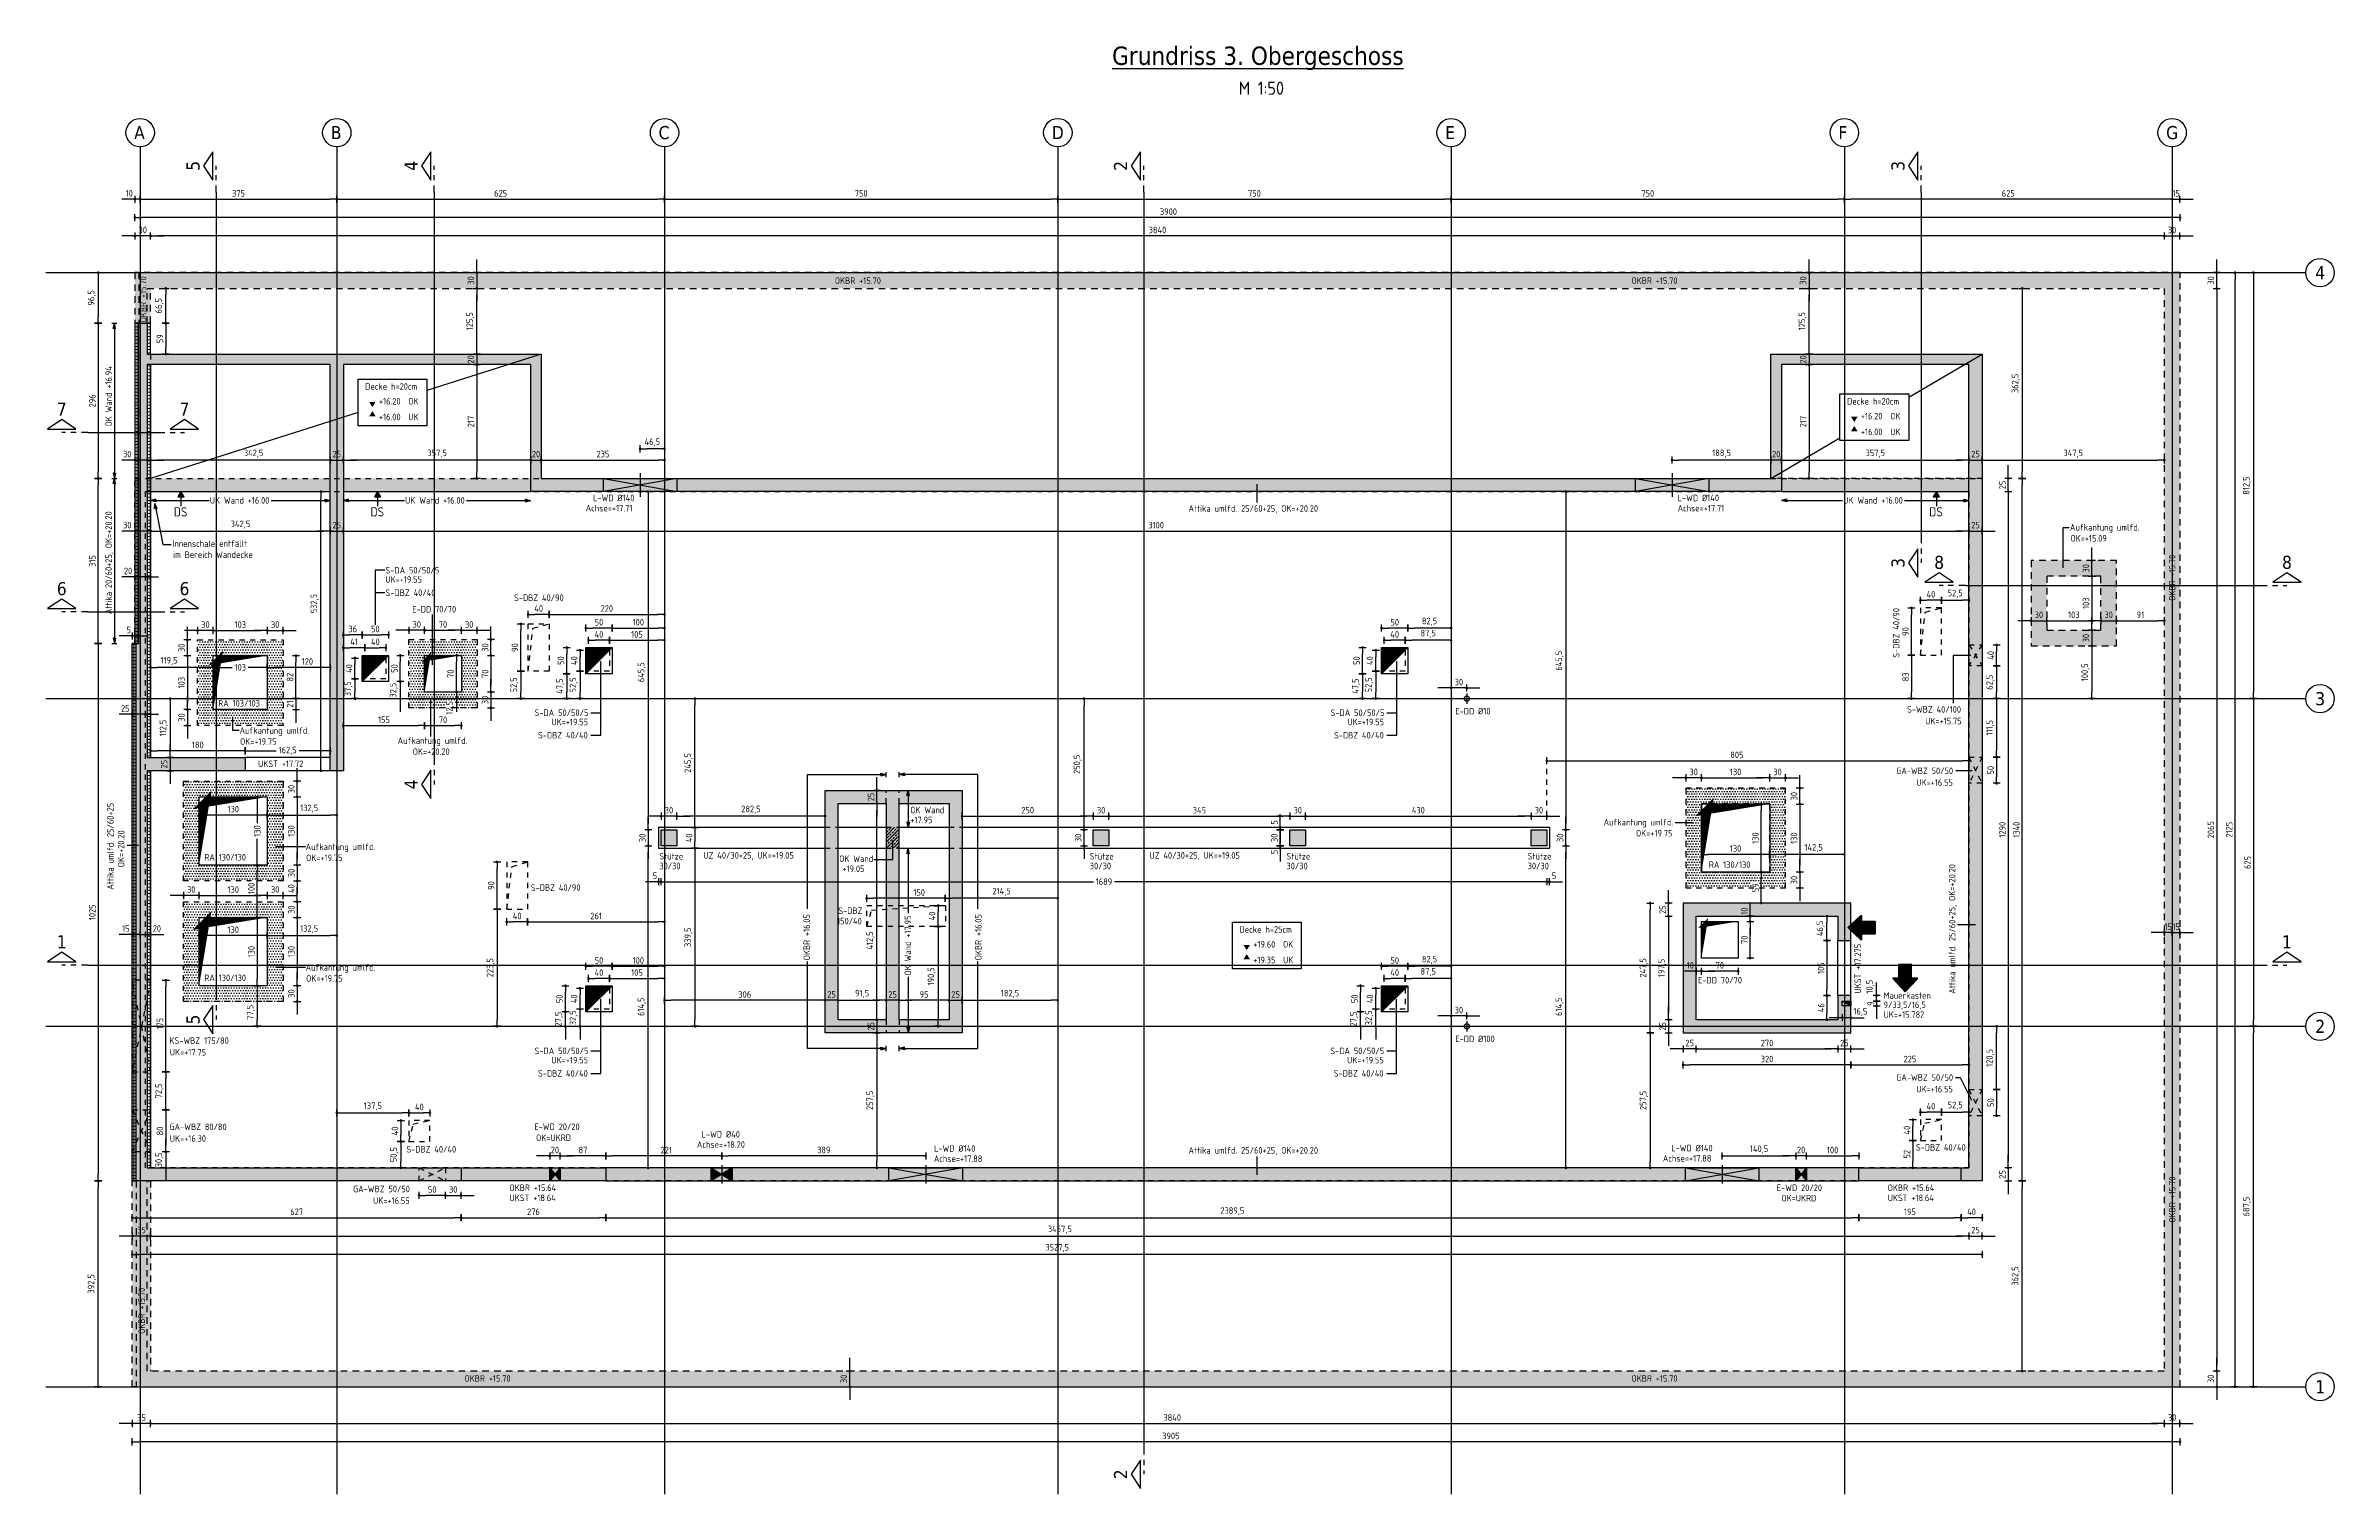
# Model space of a CAD drawing. Extents: x 22 to 185, y 12 to 71.
# Drawn here: x 21.8 to 65.44, y 36.79 to 64.42 of the extents above; entities that cross this region are included whole.
import ezdxf
from ezdxf.enums import TextEntityAlignment as Align

# ---------------------------------------------------------------- set-up
doc = ezdxf.new("R2010")
doc.units = 0
doc.header["$LTSCALE"] = 0.5
doc.header["$MEASUREMENT"] = 0
doc.header["$PDSIZE"] = 0.15
for name, pattern in [('AUSGEZOGEN', [1000.01, 1000, 0.01]), ('DOT', [0.175, 0.05, -0.125]), ('HIDDEN2', [0.187, 0.125, -0.062]), ('PUNKT', [0.175, 0.05, -0.125]), ('STRICHPUNKT2', [0.55, 0.25, -0.125, 0.05, -0.125]), ('VERDECKT', [0.375, 0.25, -0.125])]:
    doc.linetypes.add(name, pattern=pattern)
doc.layers.get('0').update_dxf_attribs({"linetype": 'CONTINUOUS'})
doc.layers.get('Defpoints').update_dxf_attribs({"linetype": 'CONTINUOUS'})
for name, color, linetype in [('ACHSEN', 7, 'CONTINUOUS'), ('Attika DG', 7, 'CONTINUOUS'), ('BETON', 7, 'CONTINUOUS'), ('DD', 7, 'CONTINUOUS'), ('DRUEBER', 7, 'CONTINUOUS'), ('grau_dunkel', 7, 'CONTINUOUS'), ('grau_hell', 7, 'CONTINUOUS'), ('grau_mittel', 7, 'CONTINUOUS'), ('HILFE', 7, 'CONTINUOUS'), ('index', 7, 'CONTINUOUS'), ('koten', 7, 'CONTINUOUS'), ('MASSE', 7, 'CONTINUOUS'), ('OBJEKT', 7, 'CONTINUOUS'), ('RND', 7, 'CONTINUOUS'), ('SCHATTEN', 7, 'CONTINUOUS'), ('SCHNITTE', 7, 'CONTINUOUS'), ('SFP_Achsen', 7, 'CONTINUOUS'), ('SFP_Hilfe', 7, 'CONTINUOUS'), ('TEXT', 7, 'CONTINUOUS'), ('VERDECKT', 7, 'CONTINUOUS'), ('WD', 7, 'CONTINUOUS')]:
    doc.layers.add(name, color=color, linetype=linetype)
doc.layers.add('NOPLOT', color=7, linetype='CONTINUOUS', plot=False)
doc.layers.add('zila_01_rb_02_stb-fertig_05_schraff', color=144, linetype='CONTINUOUS', lineweight=9)
doc.styles.add('HELV', font='tahoma.ttf')
doc.styles.add('TXT', font='isocp.shx')
doc.dimstyles.new('DOT_I', dxfattribs={"dimscale": 0.5, "dimtxt": 0.25, "dimasz": 0.25, "dimexe": 0.1, "dimexo": 0.3, "dimgap": 0.1, "dimtad": 1, "dimdec": 3, "dimzin": 3, "dimtxsty": 'TXT', "dimblk": 'DOT', "dimblk1": 'DOT', "dimblk2": 'DOT', "dimsah": 1, "dimcen": 0.1, "dimse1": 1, "dimse2": 1, "dimazin": 0, "dimtfac": 1, "dimtdec": 4, "dimtix": 1, "dimtmove": 2, "dimatfit": 3, "dimldrblk": 'DOT', "dimfxl": 0, "dimtvp": 1, "dimtolj": 1, "dimtzin": 0, "dimarcsym": 0})
pattern_1 = [(0, (-55.08557, 0), (1e-17, 0.0625), []), (90, (-55.08557, 0), (-0.0625, 2e-17), [])]
pattern_2 = [(0, (-55.08557, 0), (0.025, 0.05), [0, -0.05])]

msp = doc.modelspace()

# ---------------------------------------------------------------- texts
at = {"layer": 'SFP_Achsen', "color": 6, "linetype": 'AUSGEZOGEN', "style": 'HELV'}
for s, p in [('A', (23.4853, 62.6396)), ('B', (27.2353, 62.6396)), ('C', (33.4853, 62.6396)), ('D', (40.9853, 62.6396)), ('E', (48.4853, 62.6396)), ('F', (55.9853, 62.6396)), ('G', (62.2353, 62.6396)), ('4', (65.0792, 59.9673)), ('3', (65.0792, 51.8423)), ('2', (65.0792, 45.5923)), ('1', (65.0792, 38.7173))]:
    msp.add_text(s, height=0.25, dxfattribs=at).set_placement(p)
at = {"layer": 'TEXT', "color": 5, "linetype": 'AUSGEZOGEN', "style": 'HELV'}
msp.add_text('%%UGrundriss 3. Obergeschoss', height=0.35, dxfattribs=at).set_placement((42.1337, 64.0557))
at = {"layer": 'TEXT', "color": 6, "linetype": 'AUSGEZOGEN', "style": 'TXT'}
msp.add_text('M 1:50', height=0.25, dxfattribs=at).set_placement((44.5484, 63.4856))
at = {"layer": 'TEXT', "color": 7, "linetype": 'AUSGEZOGEN', "style": 'TXT'}
for s, p in [('OKBR +15.70', (23.7191, 59.1444)), ('OK Wand +16.94', (23.0601, 57.159)), ('Attika 20/60+25, OK=+20.20', (23.0601, 53.5798)), ('OKBR +15.70', (62.412, 53.8333)), ('S-DBZ 40/90', (57.1489, 52.7482)), ('Attika umlfd. 25/60+25', (23.0935, 48.3244)), ('OK=+20.20', (23.2986, 48.7519)), ('Attika umlfd. 25/60+25, OK=+20.20', (58.2159, 46.3405)), ('OKBR +16.05', (36.3731, 46.9767)), ('OK Wand +17.95', (38.3018, 46.687)), ('OKBR +16.05', (39.6455, 46.9767)), ('UKST +17.275', (56.4157, 46.3444)), ('OKBR +15.70', (62.412, 41.9736)), ('OKBR +15.70', (23.6918, 39.8525))]:
    msp.add_text(s, height=0.125, rotation=90, dxfattribs=at).set_placement(p)
for s, p in [('OKBR +15.70', (36.8476, 59.8786)), ('OKBR +15.70', (52.0387, 59.8786)), ('UK Wand +16.00', (24.9278, 55.6877)), ('UK Wand +16.00', (28.6529, 55.6877)), ('Achse=+17.71', (32.096, 55.5382)), ('L-WD %%C140', (32.236, 55.7335)), ('Attika umlfd. 25/60+25, OK=+20.20', (43.5906, 55.5323)), ('Achse=+17.71', (52.918, 55.5382)), ('L-WD %%C140', (52.9188, 55.7335)), ('UK Wand +16.00', (56.0779, 55.6877)), ('Innenschale entfällt', (24.2151, 54.8622)), ('Aufkantung umlfd.', (60.4002, 55.1733)), ('OK=+15.09', (60.4101, 54.9638)), ('im Bereich Wandecke', (24.2283, 54.6515)), ('S-DA 50/50/5', (28.2774, 54.3549)), ('UK=+19.55', (28.2754, 54.1784)), ('S-DBZ 40/40', (28.2802, 53.9255)), ('E-DD 70/70', (28.7873, 53.6105)), ('S-DBZ 40/90', (30.7285, 53.8303)), ('RA 103/103', (25.0885, 51.8162)), ('S-DA 50/50/5', (31.1208, 51.6371)), ('UK=+19.55', (31.4418, 51.4607)), ('S-DA 50/50/5', (46.3008, 51.6371)), ('UK=+19.55', (46.6218, 51.4607)), ('E-DD %%C10', (48.6791, 51.6663)), ('S-WBZ 40/100', (57.2938, 51.6998)), ('UK=+15.75', (57.6401, 51.4775)), ('Aufkantung umlfd.', (25.4942, 51.2974)), ('OK=+19.75', (25.5041, 51.0878)), ('Aufkantung umlfd.', (28.5104, 51.1048)), ('S-DBZ 40/40', (31.1856, 51.2078)), ('S-DBZ 40/40', (46.3656, 51.2078)), ('UKST +17.72', (25.8486, 50.6628)), ('OK=+20.20', (28.7975, 50.8952)), ('GA-WBZ 50/50', (57.0878, 50.5289)), ('UK=+16.55', (57.4706, 50.3066)), ('OK Wand', (38.2852, 49.782)), ('+17.95', (38.2852, 49.591)), ('Aufkantung umlfd.', (51.5072, 49.5488)), ('OK=+19.75', (52.1247, 49.3393)), ('RA 130/130', (24.8233, 48.88)), ('Aufkantung umlfd.', (26.7547, 49.0793)), ('OK=+19.75', (26.7646, 48.8698)), ('Stütze', (33.4999, 48.8999)), ('OK Wand', (36.9298, 48.852)), ('Stütze', (41.7091, 48.8999)), ('Stütze', (45.4591, 48.8999)), ('Stütze', (50.0591, 48.8999)), ('30/30', (33.4999, 48.7136)), ('+19.05', (36.9921, 48.661)), ('30/30', (41.7091, 48.7136)), ('30/30', (45.4591, 48.7136)), ('30/30', (50.0591, 48.7136)), ('RA 130/130', (53.5141, 48.7394)), ('S-DBZ 40/90', (31.0495, 48.3008)), ('150/40', (36.8895, 47.663)), ('S-DBZ ', (36.9123, 47.8599)), ('RA 130/130', (24.8233, 46.58)), ('Aufkantung umlfd.', (26.7547, 46.7793)), ('OK=+19.75', (26.7646, 46.5698)), ('E-DD 70/70', (53.3073, 46.5354)), ('Mauerkasten', (56.8463, 46.2427)), ('9/33,5/16,5', (56.8463, 46.0656)), ('UK=+15.782', (56.8463, 45.8806)), ('KS-WBZ 175/80', (24.1583, 45.3837)), ('E-DD %%C100', (48.6791, 45.4163)), ('UK=+17.75', (24.165, 45.1614)), ('S-DA 50/50/5', (31.1208, 45.1871)), ('UK=+19.55', (31.4418, 45.0107)), ('S-DA 50/50/5', (46.2958, 45.1871)), ('UK=+19.55', (46.6168, 45.0107)), ('S-DBZ 40/40', (31.1856, 44.7578)), ('S-DBZ 40/40', (46.3606, 44.7578)), ('GA-WBZ 50/50', (57.0878, 44.6799)), ('UK=+16.55', (57.4706, 44.4576)), ('GA-WBZ 80/80', (24.1583, 43.7388)), ('UK=+16.30', (24.165, 43.5165)), ('E-WD 20/20', (31.1159, 43.74)), ('OK=UKRD', (31.1495, 43.5304)), ('L-WD %%C40', (34.3058, 43.5962)), ('S-DBZ 40/40', (28.6758, 43.3102)), ('Achse=+18.20', (34.216, 43.4009)), ('Achse=+17.88', (38.7342, 43.1309)), ('L-WD %%C140', (38.7387, 43.3262)), ('Attika umlfd. 25/60+25, OK=+20.20', (43.5906, 43.2901)), ('Achse=+17.88', (52.6364, 43.1375)), ('L-WD %%C140', (52.797, 43.3328)), ('S-DBZ 40/40', (57.4633, 43.3462)), ('GA-WBZ 50/50', (27.6592, 42.5536)), ('UK=+16.55', (28.042, 42.3314)), ('OKBR +15.64', (30.6423, 42.5767)), ('UKST +18.64', (30.6425, 42.3843)), ('E-WD 20/20', (54.8085, 42.5766)), ('OK=UKRD', (54.8986, 42.379)), ('OKBR +15.64', (56.9243, 42.5767)), ('UKST +18.64', (56.9245, 42.3843)), ('OKBR +15.70', (29.7848, 38.9397)), ('OKBR +15.70', (52.0387, 38.9397))]:
    msp.add_text(s, height=0.125, dxfattribs=at).set_placement(p)
at = {"layer": 'TEXT', "color": 1, "linetype": 'AUSGEZOGEN', "style": 'TXT'}
for s, p in [('Decke h=20cm', (27.89, 57.8602)), ('Decke h=20cm', (56.15, 57.5765)), ('Decke h=25cm', (44.5635, 47.5031))]:
    msp.add_text(s, height=0.125, dxfattribs=at).set_placement(p)
for p in [(24.2406, 55.4435), (27.9924, 55.4435), (57.7171, 55.4435)]:
    msp.add_text('DS', height=0.175, rotation=0, dxfattribs=at).set_placement(p)
at = {"layer": 'TEXT', "color": 7, "linetype": 'ByBlock', "style": 'TXT'}
for p in [(34.34, 48.9165), (42.8476, 48.9165)]:
    msp.add_text('UZ 40/30+25, UK=+19.05', height=0.125, dxfattribs=at).set_placement(p)

# ---------------------------------------------------------------- blocks, each defined once
blk = doc.blocks.new('Brüstung DG')
at = {"color": 0, "linetype": 'ByBlock', "lineweight": -2}
for p, q in [((0.285, 3.925), (0.35, 3.925)), ((0.35, 3.925), (0.35, 0.3))]:
    blk.add_line(p, q, dxfattribs=at)
for points in [[(0.125, 21.25), (0.05, 21.25), (0.05, 20.285), (0.125, 20.285)], [(0.285, 20.285), (0.35, 20.285), (0.35, 20.95)], [(0.075, 0), (0, 0), (0, 3.925), (0.075, 3.925)]]:
    blk.add_lwpolyline(points, dxfattribs=at)
blk.add_lwpolyline([(0.285, 20.285), (0.285, 20.285), (0.285, 20.285), (0.285, 20.95), (38.75, 20.95), (38.75, 0.3), (0.285, 0.3), (0.285, 3.925), (0.075, 3.925), (0.075, 0), (39.05, 0), (39.05, 21.25), (0.125, 21.25), (0.125, 20.285), (0.125, 20.285), (0.125, 20.285)], close=True, dxfattribs=at)
blk = doc.blocks.new('DG')
at = {"color": 0, "linetype": 'ByBlock', "lineweight": -2}
for p, q in [((0.35, 15.57), (0.35, 8.075)), ((0.35, 7.825), (0.35, 0.25))]:
    blk.add_line(p, q, dxfattribs=at)
for points in [[(0.125, 16.36), (0.05, 16.36), (0.05, 10.25), (0.075, 10.25)], [(0.285, 15.57), (0.285, 8.075), (2.15, 8.075), (2.15, 7.825), (0.285, 7.825), (0.285, 0.25), (6.27, 0.25), (6.27, 0), (0.075, 0), (0.075, 10.25), (0.125, 10.25), (0.125, 16.36), (0.285, 16.36), (0.285, 15.77), (7.8, 15.77), (7.8, 13.4), (31.25, 13.4), (31.25, 15.77), (35.275, 15.77), (35.275, 0), (34.875, 0), (34.875, 0.25), (35.025, 0.25), (35.025, 15.57), (31.45, 15.57), (31.45, 13.15), (7.6, 13.15), (7.6, 15.57), (4.025, 15.57), (4.025, 7.825), (3.775, 7.825), (3.775, 15.57), (0.285, 15.57)], [(0.35, 15.77), (0.35, 16.36), (0.285, 16.36)], [(0.075, 0), (0, 0), (0, 10.25), (0.075, 10.25)], [(13.21, 7.45), (15.825, 7.45), (15.825, 2.825), (13.21, 2.825), (13.21, 7.45)], [(14.375, 7.45), (14.625, 7.45)], [(13.46, 7.2), (14.375, 7.2), (14.375, 3.075), (13.46, 3.075), (13.46, 7.2)], [(14.625, 7.2), (15.575, 7.2), (15.575, 3.075), (14.625, 3.075), (14.625, 7.2)], [(32.775, 5.3), (29.575, 5.3), (29.575, 2.825), (32.775, 2.825), (32.775, 3.535), (32.525, 3.535), (32.525, 3.075), (29.825, 3.075), (29.825, 5.05), (32.525, 5.05), (32.525, 4.585), (32.775, 4.585), (32.775, 5.3)], [(14.625, 2.825), (14.375, 2.825)], [(9.03, 0.25), (9.03, 0), (32.925, 0), (32.925, 0.25), (9.03, 0.25)]]:
    blk.add_lwpolyline(points, dxfattribs=at)
for points in [[(10.085, 6.695), (10.385, 6.695), (10.385, 6.395), (10.085, 6.395)], [(18.325, 6.695), (18.625, 6.695), (18.625, 6.395), (18.325, 6.395)], [(22.075, 6.695), (22.375, 6.695), (22.375, 6.395), (22.075, 6.395)], [(26.675, 6.695), (26.975, 6.695), (26.975, 6.395), (26.675, 6.395)]]:
    blk.add_lwpolyline(points, close=True, dxfattribs=at)
at = {"layer": 'HILFE', "color": 102, "linetype": 'AUSGEZOGEN'}
blk.add_line((0.075, 0), (0, 0), dxfattribs=at)
blk = doc.blocks.new('Aufkantung')
at = {"color": 0, "linetype": 'ByBlock', "lineweight": -2}
for points in [[(-0.1, 10.25), (-0.05, 10.25), (-0.05, 13.4), (35.175, 13.4), (35.175, 0), (-0.1, 0)], [(0.15, 13.15), (34.925, 13.15), (34.925, 0.25), (0.15, 0.25)], [(1.145, 10.32), (2.775, 10.32), (2.775, 8.69), (1.145, 8.69)], [(5.175, 10.325), (6.475, 10.325), (6.475, 9.025), (5.175, 9.025)], [(1.445, 10.02), (2.475, 10.02), (2.475, 8.99), (1.445, 8.99)], [(5.475, 10.025), (6.175, 10.025), (6.175, 9.325), (5.475, 9.325)], [(0.875, 7.625), (2.775, 7.625), (2.775, 5.725), (0.875, 5.725)], [(29.525, 5.59), (31.425, 5.59), (31.425, 7.49), (29.525, 7.49)], [(1.175, 7.325), (2.475, 7.325), (2.475, 6.025), (1.175, 6.025)], [(29.825, 5.89), (31.125, 5.89), (31.125, 7.19), (29.825, 7.19)], [(0.875, 5.325), (2.775, 5.325), (2.775, 3.425), (0.875, 3.425)], [(1.175, 5.025), (2.475, 5.025), (2.475, 3.725), (1.175, 3.725)]]:
    blk.add_lwpolyline(points, close=True, dxfattribs=at)
blk = doc.blocks.new('okrd_o')
at = {"layer": 'koten', "color": 7, "linetype": 'Continuous'}
blk.add_solid([(-0.125, 0.202), (0.125, 0.202), (0, 0)], dxfattribs=at)
at = {"layer": 'koten', "style": 'TXT'}
blk.add_attdef('OKRD', (0.25, 0.1), '', height=0.25, dxfattribs=at)
blk = doc.blocks.new('okrd_u')
at = {"layer": 'koten', "color": 7, "linetype": 'Continuous'}
blk.add_solid([(-0.125, -0.202), (0.125, -0.202), (0, 0)], dxfattribs=at)
at = {"layer": 'koten', "style": 'TXT'}
blk.add_attdef('OKRD', (0.25, -0.35), '', height=0.25, dxfattribs=at)
blk = doc.blocks.new('DOT')
at = {"layer": 'MASSE', "color": 7, "linetype": 'Continuous'}
for p, q in [((0, 0), (-1, 0)), ((0, 0.54), (0, -0.54))]:
    blk.add_line(p, q, dxfattribs=at)
at = {"layer": 'MASSE', "color": 7, "linetype": 'Continuous', "const_width": 0.2}
blk.add_lwpolyline([(-0.1, 0, 1), (0.1, 0, 1)], format="xyb", close=True, dxfattribs=at)
blk = doc.blocks.new('*D188')
at = {"layer": 'Defpoints', "color": 0, "linetype": 'AUSGEZOGEN', "transparency": 16777216}
for p in [(23.799, 55.165), (27.224, 55.165), (27.224, 55.165)]:
    blk.add_point(p, dxfattribs=at)
at = {"layer": 'MASSE', "color": 0, "linetype": 'AUSGEZOGEN', "lineweight": -2, "transparency": 16777216}
blk.add_line((23.924, 55.165), (27.099, 55.165), dxfattribs=at)
at = {"layer": 'MASSE', "color": 0, "linetype": 'AUSGEZOGEN', "lineweight": -2, "transparency": 16777216, "xscale": 0.125, "yscale": 0.125, "zscale": 0.125, "rotation": 180}
blk.add_blockref('DOT', (23.799, 55.165), dxfattribs=at)
at = {"layer": 'MASSE', "color": 0, "linetype": 'AUSGEZOGEN', "lineweight": -2, "transparency": 16777216, "xscale": 0.125, "yscale": 0.125, "zscale": 0.125}
blk.add_blockref('DOT', (27.224, 55.165), dxfattribs=at)
at = {"layer": 'MASSE', "color": 0, "linetype": 'AUSGEZOGEN', "transparency": 16777216, "insert": (25.512, 55.287), "char_height": 0.125, "attachment_point": 5, "style": 'TXT'}
blk.add_mtext('\\A1;342,5', dxfattribs=at)
blk = doc.blocks.new('*D189')
at = {"layer": 'Defpoints', "color": 0, "linetype": 'AUSGEZOGEN', "transparency": 16777216}
for p in [(27.224, 55.165), (27.474, 55.165), (27.474, 55.165)]:
    blk.add_point(p, dxfattribs=at)
at = {"layer": 'MASSE', "color": 0, "linetype": 'AUSGEZOGEN', "lineweight": -2, "transparency": 16777216}
for p, q in [((27.099, 55.165), (26.974, 55.165)), ((27.224, 55.165), (27.474, 55.165)), ((27.599, 55.165), (27.724, 55.165))]:
    blk.add_line(p, q, dxfattribs=at)
at = {"layer": 'MASSE', "color": 0, "linetype": 'AUSGEZOGEN', "lineweight": -2, "transparency": 16777216, "xscale": 0.125, "yscale": 0.125, "zscale": 0.125}
blk.add_blockref('DOT', (27.224, 55.165), dxfattribs=at)
at = {"layer": 'MASSE', "color": 0, "linetype": 'AUSGEZOGEN', "lineweight": -2, "transparency": 16777216, "xscale": 0.125, "yscale": 0.125, "zscale": 0.125, "rotation": 180}
blk.add_blockref('DOT', (27.474, 55.165), dxfattribs=at)
at = {"layer": 'MASSE', "color": 0, "linetype": 'AUSGEZOGEN', "transparency": 16777216, "insert": (27.349, 55.277), "char_height": 0.125, "attachment_point": 5, "style": 'TXT'}
blk.add_mtext('\\A1;25', dxfattribs=at)
blk = doc.blocks.new('*D190')
at = {"layer": 'Defpoints', "color": 0, "linetype": 'AUSGEZOGEN', "transparency": 16777216}
for p in [(27.474, 55.165), (58.474, 55.165), (58.474, 55.165)]:
    blk.add_point(p, dxfattribs=at)
at = {"layer": 'MASSE', "color": 0, "linetype": 'AUSGEZOGEN', "lineweight": -2, "transparency": 16777216}
blk.add_line((27.599, 55.165), (58.349, 55.165), dxfattribs=at)
at = {"layer": 'MASSE', "color": 0, "linetype": 'AUSGEZOGEN', "lineweight": -2, "transparency": 16777216, "xscale": 0.125, "yscale": 0.125, "zscale": 0.125, "rotation": 180}
blk.add_blockref('DOT', (27.474, 55.165), dxfattribs=at)
at = {"layer": 'MASSE', "color": 0, "linetype": 'AUSGEZOGEN', "lineweight": -2, "transparency": 16777216, "xscale": 0.125, "yscale": 0.125, "zscale": 0.125}
blk.add_blockref('DOT', (58.474, 55.165), dxfattribs=at)
at = {"layer": 'MASSE', "color": 0, "linetype": 'AUSGEZOGEN', "transparency": 16777216, "insert": (42.974, 55.277), "char_height": 0.125, "attachment_point": 5, "style": 'TXT'}
blk.add_mtext('\\A1;3100', dxfattribs=at)
blk = doc.blocks.new('*D191')
at = {"layer": 'Defpoints', "color": 0, "linetype": 'AUSGEZOGEN', "transparency": 16777216}
for p in [(58.474, 55.165), (58.724, 55.165), (58.724, 55.165)]:
    blk.add_point(p, dxfattribs=at)
at = {"layer": 'MASSE', "color": 0, "linetype": 'AUSGEZOGEN', "lineweight": -2, "transparency": 16777216}
for p, q in [((58.349, 55.165), (58.224, 55.165)), ((58.474, 55.165), (58.724, 55.165)), ((58.849, 55.165), (58.974, 55.165))]:
    blk.add_line(p, q, dxfattribs=at)
at = {"layer": 'MASSE', "color": 0, "linetype": 'AUSGEZOGEN', "lineweight": -2, "transparency": 16777216, "xscale": 0.125, "yscale": 0.125, "zscale": 0.125}
blk.add_blockref('DOT', (58.474, 55.165), dxfattribs=at)
at = {"layer": 'MASSE', "color": 0, "linetype": 'AUSGEZOGEN', "lineweight": -2, "transparency": 16777216, "xscale": 0.125, "yscale": 0.125, "zscale": 0.125, "rotation": 180}
blk.add_blockref('DOT', (58.724, 55.165), dxfattribs=at)
at = {"layer": 'MASSE', "color": 0, "linetype": 'AUSGEZOGEN', "transparency": 16777216, "insert": (58.599, 55.277), "char_height": 0.125, "attachment_point": 5, "style": 'TXT'}
blk.add_mtext('\\A1;25', dxfattribs=at)
blk = doc.blocks.new('*D192')
at = {"layer": 'Defpoints', "color": 0, "linetype": 'AUSGEZOGEN', "transparency": 16777216}
for p in [(23.499, 61.493), (23.499, 61.493), (23.599, 61.493)]:
    blk.add_point(p, dxfattribs=at)
at = {"layer": 'MASSE', "color": 0, "linetype": 'AUSGEZOGEN', "lineweight": -2, "transparency": 16777216}
for p, q in [((23.374, 61.493), (23.249, 61.493)), ((23.599, 61.493), (23.499, 61.493)), ((23.724, 61.493), (23.849, 61.493))]:
    blk.add_line(p, q, dxfattribs=at)
at = {"layer": 'MASSE', "color": 0, "linetype": 'AUSGEZOGEN', "lineweight": -2, "transparency": 16777216, "xscale": 0.125, "yscale": 0.125, "zscale": 0.125}
blk.add_blockref('DOT', (23.499, 61.493), dxfattribs=at)
at = {"layer": 'MASSE', "color": 0, "linetype": 'AUSGEZOGEN', "lineweight": -2, "transparency": 16777216, "xscale": 0.125, "yscale": 0.125, "zscale": 0.125, "rotation": 180}
blk.add_blockref('DOT', (23.599, 61.493), dxfattribs=at)
at = {"layer": 'MASSE', "color": 0, "linetype": 'AUSGEZOGEN', "transparency": 16777216, "insert": (23.392, 61.606), "char_height": 0.125, "attachment_point": 5, "style": 'TXT'}
blk.add_mtext('\\A1;10', dxfattribs=at)
blk = doc.blocks.new('*D193')
at = {"layer": 'Defpoints', "color": 0, "linetype": 'AUSGEZOGEN', "transparency": 16777216}
for p in [(23.599, 61.493), (27.349, 61.493), (27.349, 61.493)]:
    blk.add_point(p, dxfattribs=at)
at = {"layer": 'MASSE', "color": 0, "linetype": 'AUSGEZOGEN', "lineweight": -2, "transparency": 16777216}
blk.add_line((23.724, 61.493), (27.224, 61.493), dxfattribs=at)
at = {"layer": 'MASSE', "color": 0, "linetype": 'AUSGEZOGEN', "lineweight": -2, "transparency": 16777216, "xscale": 0.125, "yscale": 0.125, "zscale": 0.125, "rotation": 180}
blk.add_blockref('DOT', (23.599, 61.493), dxfattribs=at)
at = {"layer": 'MASSE', "color": 0, "linetype": 'AUSGEZOGEN', "lineweight": -2, "transparency": 16777216, "xscale": 0.125, "yscale": 0.125, "zscale": 0.125}
blk.add_blockref('DOT', (27.349, 61.493), dxfattribs=at)
at = {"layer": 'MASSE', "color": 0, "linetype": 'AUSGEZOGEN', "transparency": 16777216, "insert": (25.474, 61.606), "char_height": 0.125, "attachment_point": 5, "style": 'TXT'}
blk.add_mtext('\\A1;375', dxfattribs=at)
blk = doc.blocks.new('*D235')
at = {"layer": 'Defpoints', "color": 0, "linetype": 'AUSGEZOGEN', "transparency": 16777216}
for p in [(27.349, 61.493), (33.599, 61.493), (33.599, 61.493)]:
    blk.add_point(p, dxfattribs=at)
at = {"layer": 'MASSE', "color": 0, "linetype": 'AUSGEZOGEN', "lineweight": -2, "transparency": 16777216}
blk.add_line((27.474, 61.493), (33.474, 61.493), dxfattribs=at)
at = {"layer": 'MASSE', "color": 0, "linetype": 'AUSGEZOGEN', "lineweight": -2, "transparency": 16777216, "xscale": 0.125, "yscale": 0.125, "zscale": 0.125, "rotation": 180}
blk.add_blockref('DOT', (27.349, 61.493), dxfattribs=at)
at = {"layer": 'MASSE', "color": 0, "linetype": 'AUSGEZOGEN', "lineweight": -2, "transparency": 16777216, "xscale": 0.125, "yscale": 0.125, "zscale": 0.125}
blk.add_blockref('DOT', (33.599, 61.493), dxfattribs=at)
at = {"layer": 'MASSE', "color": 0, "linetype": 'AUSGEZOGEN', "transparency": 16777216, "insert": (30.474, 61.606), "char_height": 0.125, "attachment_point": 5, "style": 'TXT'}
blk.add_mtext('\\A1;625', dxfattribs=at)
blk = doc.blocks.new('*D236')
at = {"layer": 'Defpoints', "color": 0, "linetype": 'AUSGEZOGEN', "transparency": 16777216}
for p in [(33.599, 61.493), (41.099, 61.493), (41.099, 61.493)]:
    blk.add_point(p, dxfattribs=at)
at = {"layer": 'MASSE', "color": 0, "linetype": 'AUSGEZOGEN', "lineweight": -2, "transparency": 16777216}
blk.add_line((33.724, 61.493), (40.974, 61.493), dxfattribs=at)
at = {"layer": 'MASSE', "color": 0, "linetype": 'AUSGEZOGEN', "lineweight": -2, "transparency": 16777216, "xscale": 0.125, "yscale": 0.125, "zscale": 0.125, "rotation": 180}
blk.add_blockref('DOT', (33.599, 61.493), dxfattribs=at)
at = {"layer": 'MASSE', "color": 0, "linetype": 'AUSGEZOGEN', "lineweight": -2, "transparency": 16777216, "xscale": 0.125, "yscale": 0.125, "zscale": 0.125}
blk.add_blockref('DOT', (41.099, 61.493), dxfattribs=at)
at = {"layer": 'MASSE', "color": 0, "linetype": 'AUSGEZOGEN', "transparency": 16777216, "insert": (37.349, 61.606), "char_height": 0.125, "attachment_point": 5, "style": 'TXT'}
blk.add_mtext('\\A1;750', dxfattribs=at)
blk = doc.blocks.new('*D237')
at = {"layer": 'Defpoints', "color": 0, "linetype": 'AUSGEZOGEN', "transparency": 16777216}
for p in [(41.099, 61.493), (48.599, 61.493), (48.599, 61.493)]:
    blk.add_point(p, dxfattribs=at)
at = {"layer": 'MASSE', "color": 0, "linetype": 'AUSGEZOGEN', "lineweight": -2, "transparency": 16777216}
blk.add_line((41.224, 61.493), (48.474, 61.493), dxfattribs=at)
at = {"layer": 'MASSE', "color": 0, "linetype": 'AUSGEZOGEN', "lineweight": -2, "transparency": 16777216, "xscale": 0.125, "yscale": 0.125, "zscale": 0.125, "rotation": 180}
blk.add_blockref('DOT', (41.099, 61.493), dxfattribs=at)
at = {"layer": 'MASSE', "color": 0, "linetype": 'AUSGEZOGEN', "lineweight": -2, "transparency": 16777216, "xscale": 0.125, "yscale": 0.125, "zscale": 0.125}
blk.add_blockref('DOT', (48.599, 61.493), dxfattribs=at)
at = {"layer": 'MASSE', "color": 0, "linetype": 'AUSGEZOGEN', "transparency": 16777216, "insert": (44.849, 61.606), "char_height": 0.125, "attachment_point": 5, "style": 'TXT'}
blk.add_mtext('\\A1;750', dxfattribs=at)
blk = doc.blocks.new('*D238')
at = {"layer": 'Defpoints', "color": 0, "linetype": 'AUSGEZOGEN', "transparency": 16777216}
for p in [(48.599, 61.493), (56.099, 61.493), (56.099, 61.493)]:
    blk.add_point(p, dxfattribs=at)
at = {"layer": 'MASSE', "color": 0, "linetype": 'AUSGEZOGEN', "lineweight": -2, "transparency": 16777216}
blk.add_line((48.724, 61.493), (55.974, 61.493), dxfattribs=at)
at = {"layer": 'MASSE', "color": 0, "linetype": 'AUSGEZOGEN', "lineweight": -2, "transparency": 16777216, "xscale": 0.125, "yscale": 0.125, "zscale": 0.125, "rotation": 180}
blk.add_blockref('DOT', (48.599, 61.493), dxfattribs=at)
at = {"layer": 'MASSE', "color": 0, "linetype": 'AUSGEZOGEN', "lineweight": -2, "transparency": 16777216, "xscale": 0.125, "yscale": 0.125, "zscale": 0.125}
blk.add_blockref('DOT', (56.099, 61.493), dxfattribs=at)
at = {"layer": 'MASSE', "color": 0, "linetype": 'AUSGEZOGEN', "transparency": 16777216, "insert": (52.349, 61.606), "char_height": 0.125, "attachment_point": 5, "style": 'TXT'}
blk.add_mtext('\\A1;750', dxfattribs=at)
blk = doc.blocks.new('*D239')
at = {"layer": 'Defpoints', "color": 0, "linetype": 'AUSGEZOGEN', "transparency": 16777216}
for p in [(27.048, 55.918), (27.048, 55.918), (27.048, 50.593)]:
    blk.add_point(p, dxfattribs=at)
at = {"layer": 'MASSE', "color": 0, "linetype": 'AUSGEZOGEN', "lineweight": -2, "transparency": 16777216}
blk.add_line((27.048, 50.718), (27.048, 55.793), dxfattribs=at)
at = {"layer": 'MASSE', "color": 0, "linetype": 'AUSGEZOGEN', "lineweight": -2, "transparency": 16777216, "xscale": 0.125, "yscale": 0.125, "zscale": 0.125}
for p, rotation in [((27.048, 55.918), 90), ((27.048, 50.593), 270)]:
    blk.add_blockref('DOT', p, dxfattribs=dict(at, rotation=rotation))
at = {"layer": 'MASSE', "color": 0, "linetype": 'AUSGEZOGEN', "transparency": 16777216, "insert": (26.926, 53.78), "char_height": 0.125, "attachment_point": 5, "rotation": 90, "style": 'TXT'}
blk.add_mtext('\\A1;532,5', dxfattribs=at)
blk = doc.blocks.new('*D240')
at = {"layer": 'Defpoints', "color": 0, "linetype": 'AUSGEZOGEN', "transparency": 16777216}
for p in [(23.449, 53.165), (23.449, 53.165), (23.499, 53.165)]:
    blk.add_point(p, dxfattribs=at)
at = {"layer": 'MASSE', "color": 0, "linetype": 'AUSGEZOGEN', "lineweight": -2, "transparency": 16777216}
for p, q in [((23.324, 53.165), (23.199, 53.165)), ((23.499, 53.165), (23.449, 53.165)), ((23.624, 53.165), (23.749, 53.165))]:
    blk.add_line(p, q, dxfattribs=at)
at = {"layer": 'MASSE', "color": 0, "linetype": 'AUSGEZOGEN', "lineweight": -2, "transparency": 16777216, "xscale": 0.125, "yscale": 0.125, "zscale": 0.125}
blk.add_blockref('DOT', (23.449, 53.165), dxfattribs=at)
at = {"layer": 'MASSE', "color": 0, "linetype": 'AUSGEZOGEN', "lineweight": -2, "transparency": 16777216, "xscale": 0.125, "yscale": 0.125, "zscale": 0.125, "rotation": 180}
blk.add_blockref('DOT', (23.499, 53.165), dxfattribs=at)
at = {"layer": 'MASSE', "color": 0, "linetype": 'AUSGEZOGEN', "transparency": 16777216, "insert": (23.382, 53.277), "char_height": 0.125, "attachment_point": 5, "style": 'TXT'}
blk.add_mtext('\\A1;5', dxfattribs=at)
blk = doc.blocks.new('*D241')
at = {"layer": 'Defpoints', "color": 0, "linetype": 'AUSGEZOGEN', "transparency": 16777216}
for p in [(22.799, 56.168), (22.799, 56.168), (22.799, 53.018)]:
    blk.add_point(p, dxfattribs=at)
at = {"layer": 'MASSE', "color": 0, "linetype": 'AUSGEZOGEN', "lineweight": -2, "transparency": 16777216}
blk.add_line((22.799, 53.143), (22.799, 56.043), dxfattribs=at)
at = {"layer": 'MASSE', "color": 0, "linetype": 'AUSGEZOGEN', "lineweight": -2, "transparency": 16777216, "xscale": 0.125, "yscale": 0.125, "zscale": 0.125}
for p, rotation in [((22.799, 56.168), 90), ((22.799, 53.018), 270)]:
    blk.add_blockref('DOT', p, dxfattribs=dict(at, rotation=rotation))
at = {"layer": 'MASSE', "color": 0, "linetype": 'AUSGEZOGEN', "transparency": 16777216, "insert": (22.687, 54.593), "char_height": 0.125, "attachment_point": 5, "rotation": 90, "style": 'TXT'}
blk.add_mtext('\\A1;315', dxfattribs=at)
blk = doc.blocks.new('*D242')
at = {"layer": 'Defpoints', "color": 0, "linetype": 'AUSGEZOGEN', "transparency": 16777216}
for p in [(22.799, 53.018), (22.799, 42.768), (22.799, 42.768)]:
    blk.add_point(p, dxfattribs=at)
at = {"layer": 'MASSE', "color": 0, "linetype": 'AUSGEZOGEN', "lineweight": -2, "transparency": 16777216}
blk.add_line((22.799, 52.893), (22.799, 42.893), dxfattribs=at)
at = {"layer": 'MASSE', "color": 0, "linetype": 'AUSGEZOGEN', "lineweight": -2, "transparency": 16777216, "xscale": 0.125, "yscale": 0.125, "zscale": 0.125}
for p, rotation in [((22.799, 53.018), 90), ((22.799, 42.768), 270)]:
    blk.add_blockref('DOT', p, dxfattribs=dict(at, rotation=rotation))
at = {"layer": 'MASSE', "color": 0, "linetype": 'AUSGEZOGEN', "transparency": 16777216, "insert": (22.687, 47.893), "char_height": 0.125, "attachment_point": 5, "rotation": 90, "style": 'TXT'}
blk.add_mtext('\\A1;1025', dxfattribs=at)
blk = doc.blocks.new('*D243')
at = {"layer": 'Defpoints', "color": 0, "linetype": 'AUSGEZOGEN', "transparency": 16777216}
for p in [(56.374, 42.068), (58.324, 42.068), (58.324, 42.068)]:
    blk.add_point(p, dxfattribs=at)
at = {"layer": 'MASSE', "color": 0, "linetype": 'AUSGEZOGEN', "lineweight": -2, "transparency": 16777216}
blk.add_line((56.499, 42.068), (58.199, 42.068), dxfattribs=at)
at = {"layer": 'MASSE', "color": 0, "linetype": 'AUSGEZOGEN', "lineweight": -2, "transparency": 16777216, "xscale": 0.125, "yscale": 0.125, "zscale": 0.125, "rotation": 180}
blk.add_blockref('DOT', (56.374, 42.068), dxfattribs=at)
at = {"layer": 'MASSE', "color": 0, "linetype": 'AUSGEZOGEN', "lineweight": -2, "transparency": 16777216, "xscale": 0.125, "yscale": 0.125, "zscale": 0.125}
blk.add_blockref('DOT', (58.324, 42.068), dxfattribs=at)
at = {"layer": 'MASSE', "color": 0, "linetype": 'AUSGEZOGEN', "transparency": 16777216, "insert": (57.349, 42.181), "char_height": 0.125, "attachment_point": 5, "style": 'TXT'}
blk.add_mtext('\\A1;195', dxfattribs=at)
blk = doc.blocks.new('*D244')
at = {"layer": 'Defpoints', "color": 0, "linetype": 'AUSGEZOGEN', "transparency": 16777216}
for p in [(23.449, 41.718), (23.449, 41.718), (23.799, 41.718)]:
    blk.add_point(p, dxfattribs=at)
at = {"layer": 'MASSE', "color": 0, "linetype": 'AUSGEZOGEN', "lineweight": -2, "transparency": 16777216}
for p, q in [((23.324, 41.718), (23.199, 41.718)), ((23.799, 41.718), (23.449, 41.718)), ((23.924, 41.718), (24.049, 41.718))]:
    blk.add_line(p, q, dxfattribs=at)
at = {"layer": 'MASSE', "color": 0, "linetype": 'AUSGEZOGEN', "lineweight": -2, "transparency": 16777216, "xscale": 0.125, "yscale": 0.125, "zscale": 0.125}
blk.add_blockref('DOT', (23.449, 41.718), dxfattribs=at)
at = {"layer": 'MASSE', "color": 0, "linetype": 'AUSGEZOGEN', "lineweight": -2, "transparency": 16777216, "xscale": 0.125, "yscale": 0.125, "zscale": 0.125, "rotation": 180}
blk.add_blockref('DOT', (23.799, 41.718), dxfattribs=at)
at = {"layer": 'MASSE', "color": 0, "linetype": 'AUSGEZOGEN', "transparency": 16777216, "insert": (23.624, 41.831), "char_height": 0.125, "attachment_point": 5, "style": 'TXT'}
blk.add_mtext('\\A1;35', dxfattribs=at)
blk = doc.blocks.new('*D245')
at = {"layer": 'Defpoints', "color": 0, "linetype": 'AUSGEZOGEN', "transparency": 16777216}
for p in [(23.799, 41.718), (58.474, 41.718), (58.474, 41.718)]:
    blk.add_point(p, dxfattribs=at)
at = {"layer": 'MASSE', "color": 0, "linetype": 'AUSGEZOGEN', "lineweight": -2, "transparency": 16777216}
blk.add_line((23.924, 41.718), (58.349, 41.718), dxfattribs=at)
at = {"layer": 'MASSE', "color": 0, "linetype": 'AUSGEZOGEN', "lineweight": -2, "transparency": 16777216, "xscale": 0.125, "yscale": 0.125, "zscale": 0.125, "rotation": 180}
blk.add_blockref('DOT', (23.799, 41.718), dxfattribs=at)
at = {"layer": 'MASSE', "color": 0, "linetype": 'AUSGEZOGEN', "lineweight": -2, "transparency": 16777216, "xscale": 0.125, "yscale": 0.125, "zscale": 0.125}
blk.add_blockref('DOT', (58.474, 41.718), dxfattribs=at)
at = {"layer": 'MASSE', "color": 0, "linetype": 'AUSGEZOGEN', "transparency": 16777216, "insert": (41.137, 41.84), "char_height": 0.125, "attachment_point": 5, "style": 'TXT'}
blk.add_mtext('\\A1;3467,5', dxfattribs=at)
blk = doc.blocks.new('*D200')
at = {"layer": 'Defpoints', "color": 0, "linetype": 'AUSGEZOGEN', "transparency": 16777216}
for p in [(58.474, 41.718), (58.724, 41.718), (58.724, 41.718)]:
    blk.add_point(p, dxfattribs=at)
at = {"layer": 'MASSE', "color": 0, "linetype": 'AUSGEZOGEN', "lineweight": -2, "transparency": 16777216}
for p, q in [((58.349, 41.718), (58.224, 41.718)), ((58.474, 41.718), (58.724, 41.718)), ((58.849, 41.718), (58.974, 41.718))]:
    blk.add_line(p, q, dxfattribs=at)
at = {"layer": 'MASSE', "color": 0, "linetype": 'AUSGEZOGEN', "lineweight": -2, "transparency": 16777216, "xscale": 0.125, "yscale": 0.125, "zscale": 0.125}
blk.add_blockref('DOT', (58.474, 41.718), dxfattribs=at)
at = {"layer": 'MASSE', "color": 0, "linetype": 'AUSGEZOGEN', "lineweight": -2, "transparency": 16777216, "xscale": 0.125, "yscale": 0.125, "zscale": 0.125, "rotation": 180}
blk.add_blockref('DOT', (58.724, 41.718), dxfattribs=at)
at = {"layer": 'MASSE', "color": 0, "linetype": 'AUSGEZOGEN', "transparency": 16777216, "insert": (58.599, 41.831), "char_height": 0.125, "attachment_point": 5, "style": 'TXT'}
blk.add_mtext('\\A1;25', dxfattribs=at)
blk = doc.blocks.new('*D201')
at = {"layer": 'Defpoints', "color": 0, "linetype": 'AUSGEZOGEN', "transparency": 16777216}
for p in [(59.225, 56.168), (59.225, 56.168), (59.225, 55.918)]:
    blk.add_point(p, dxfattribs=at)
at = {"layer": 'MASSE', "color": 0, "linetype": 'AUSGEZOGEN', "lineweight": -2, "transparency": 16777216}
for p, q in [((59.225, 56.293), (59.225, 56.418)), ((59.225, 55.918), (59.225, 56.168)), ((59.225, 55.793), (59.225, 55.668))]:
    blk.add_line(p, q, dxfattribs=at)
at = {"layer": 'MASSE', "color": 0, "linetype": 'AUSGEZOGEN', "lineweight": -2, "transparency": 16777216, "xscale": 0.125, "yscale": 0.125, "zscale": 0.125}
for p, rotation in [((59.225, 56.168), 270), ((59.225, 55.918), 90)]:
    blk.add_blockref('DOT', p, dxfattribs=dict(at, rotation=rotation))
at = {"layer": 'MASSE', "color": 0, "linetype": 'AUSGEZOGEN', "transparency": 16777216, "insert": (59.112, 56.043), "char_height": 0.125, "attachment_point": 5, "rotation": 90, "style": 'TXT'}
blk.add_mtext('\\A1;25', dxfattribs=at)
blk = doc.blocks.new('*D202')
at = {"layer": 'Defpoints', "color": 0, "linetype": 'AUSGEZOGEN', "transparency": 16777216}
for p in [(59.225, 55.918), (59.225, 43.018), (59.225, 43.018)]:
    blk.add_point(p, dxfattribs=at)
at = {"layer": 'MASSE', "color": 0, "linetype": 'AUSGEZOGEN', "lineweight": -2, "transparency": 16777216}
blk.add_line((59.225, 55.793), (59.225, 43.143), dxfattribs=at)
at = {"layer": 'MASSE', "color": 0, "linetype": 'AUSGEZOGEN', "lineweight": -2, "transparency": 16777216, "xscale": 0.125, "yscale": 0.125, "zscale": 0.125}
for p, rotation in [((59.225, 55.918), 90), ((59.225, 43.018), 270)]:
    blk.add_blockref('DOT', p, dxfattribs=dict(at, rotation=rotation))
at = {"layer": 'MASSE', "color": 0, "linetype": 'AUSGEZOGEN', "transparency": 16777216, "insert": (59.112, 49.468), "char_height": 0.125, "attachment_point": 5, "rotation": 90, "style": 'TXT'}
blk.add_mtext('\\A1;1290', dxfattribs=at)
blk = doc.blocks.new('*D203')
at = {"layer": 'Defpoints', "color": 0, "linetype": 'AUSGEZOGEN', "transparency": 16777216}
for p in [(59.225, 43.018), (59.225, 42.768), (59.225, 42.768)]:
    blk.add_point(p, dxfattribs=at)
at = {"layer": 'MASSE', "color": 0, "linetype": 'AUSGEZOGEN', "lineweight": -2, "transparency": 16777216}
for p, q in [((59.225, 43.143), (59.225, 43.268)), ((59.225, 43.018), (59.225, 42.768)), ((59.225, 42.643), (59.225, 42.518))]:
    blk.add_line(p, q, dxfattribs=at)
at = {"layer": 'MASSE', "color": 0, "linetype": 'AUSGEZOGEN', "lineweight": -2, "transparency": 16777216, "xscale": 0.125, "yscale": 0.125, "zscale": 0.125}
for p, rotation in [((59.225, 43.018), 270), ((59.225, 42.768), 90)]:
    blk.add_blockref('DOT', p, dxfattribs=dict(at, rotation=rotation))
at = {"layer": 'MASSE', "color": 0, "linetype": 'AUSGEZOGEN', "transparency": 16777216, "insert": (59.112, 42.893), "char_height": 0.125, "attachment_point": 5, "rotation": 90, "style": 'TXT'}
blk.add_mtext('\\A1;25', dxfattribs=at)
blk = doc.blocks.new('*D204')
at = {"layer": 'Defpoints', "color": 0, "linetype": 'AUSGEZOGEN', "transparency": 16777216}
for p in [(59.49, 56.168), (59.49, 56.168), (59.49, 42.768)]:
    blk.add_point(p, dxfattribs=at)
at = {"layer": 'MASSE', "color": 0, "linetype": 'AUSGEZOGEN', "lineweight": -2, "transparency": 16777216}
blk.add_line((59.49, 42.893), (59.49, 56.043), dxfattribs=at)
at = {"layer": 'MASSE', "color": 0, "linetype": 'AUSGEZOGEN', "lineweight": -2, "transparency": 16777216, "xscale": 0.125, "yscale": 0.125, "zscale": 0.125}
for p, rotation in [((59.49, 56.168), 90), ((59.49, 42.768), 270)]:
    blk.add_blockref('DOT', p, dxfattribs=dict(at, rotation=rotation))
at = {"layer": 'MASSE', "color": 0, "linetype": 'AUSGEZOGEN', "transparency": 16777216, "insert": (59.378, 49.468), "char_height": 0.125, "attachment_point": 5, "rotation": 90, "style": 'TXT'}
blk.add_mtext('\\A1;1340', dxfattribs=at)
blk = doc.blocks.new('*D205')
at = {"layer": 'Defpoints', "color": 0, "linetype": 'AUSGEZOGEN', "transparency": 16777216}
for p in [(63.899, 51.968), (63.899, 45.718), (63.899, 45.718)]:
    blk.add_point(p, dxfattribs=at)
at = {"layer": 'MASSE', "color": 0, "linetype": 'AUSGEZOGEN', "lineweight": -2, "transparency": 16777216}
blk.add_line((63.899, 51.843), (63.899, 45.843), dxfattribs=at)
at = {"layer": 'MASSE', "color": 0, "linetype": 'AUSGEZOGEN', "lineweight": -2, "transparency": 16777216, "xscale": 0.125, "yscale": 0.125, "zscale": 0.125}
for p, rotation in [((63.899, 51.968), 90), ((63.899, 45.718), 270)]:
    blk.add_blockref('DOT', p, dxfattribs=dict(at, rotation=rotation))
at = {"layer": 'MASSE', "color": 0, "linetype": 'AUSGEZOGEN', "transparency": 16777216, "insert": (63.787, 48.843), "char_height": 0.125, "attachment_point": 5, "rotation": 90, "style": 'TXT'}
blk.add_mtext('\\A1;625', dxfattribs=at)
blk = doc.blocks.new('*D206')
at = {"layer": 'Defpoints', "color": 0, "linetype": 'AUSGEZOGEN', "transparency": 16777216}
for p in [(33.288, 49.463), (33.288, 49.163), (33.288, 49.163)]:
    blk.add_point(p, dxfattribs=at)
at = {"layer": 'MASSE', "color": 0, "linetype": 'AUSGEZOGEN', "lineweight": -2, "transparency": 16777216}
for p, q in [((33.288, 49.588), (33.288, 49.713)), ((33.288, 49.463), (33.288, 49.163)), ((33.288, 49.038), (33.288, 48.913))]:
    blk.add_line(p, q, dxfattribs=at)
at = {"layer": 'MASSE', "color": 0, "linetype": 'AUSGEZOGEN', "lineweight": -2, "transparency": 16777216, "xscale": 0.125, "yscale": 0.125, "zscale": 0.125}
for p, rotation in [((33.288, 49.463), 270), ((33.288, 49.163), 90)]:
    blk.add_blockref('DOT', p, dxfattribs=dict(at, rotation=rotation))
at = {"layer": 'MASSE', "color": 0, "linetype": 'AUSGEZOGEN', "transparency": 16777216, "insert": (33.176, 49.313), "char_height": 0.125, "attachment_point": 5, "rotation": 90, "style": 'TXT'}
blk.add_mtext('\\A1;30', dxfattribs=at)
blk = doc.blocks.new('*D207')
at = {"layer": 'Defpoints', "color": 0, "linetype": 'AUSGEZOGEN', "transparency": 16777216}
for p in [(33.534, 49.727), (33.534, 49.727), (33.834, 49.727)]:
    blk.add_point(p, dxfattribs=at)
at = {"layer": 'MASSE', "color": 0, "linetype": 'AUSGEZOGEN', "lineweight": -2, "transparency": 16777216}
for p, q in [((33.409, 49.727), (33.284, 49.727)), ((33.834, 49.727), (33.534, 49.727)), ((33.959, 49.727), (34.084, 49.727))]:
    blk.add_line(p, q, dxfattribs=at)
at = {"layer": 'MASSE', "color": 0, "linetype": 'AUSGEZOGEN', "lineweight": -2, "transparency": 16777216, "xscale": 0.125, "yscale": 0.125, "zscale": 0.125}
blk.add_blockref('DOT', (33.534, 49.727), dxfattribs=at)
at = {"layer": 'MASSE', "color": 0, "linetype": 'AUSGEZOGEN', "lineweight": -2, "transparency": 16777216, "xscale": 0.125, "yscale": 0.125, "zscale": 0.125, "rotation": 180}
blk.add_blockref('DOT', (33.834, 49.727), dxfattribs=at)
at = {"layer": 'MASSE', "color": 0, "linetype": 'AUSGEZOGEN', "transparency": 16777216, "insert": (33.684, 49.84), "char_height": 0.125, "attachment_point": 5, "style": 'TXT'}
blk.add_mtext('\\A1;30', dxfattribs=at)
blk = doc.blocks.new('*D208')
at = {"layer": 'Defpoints', "color": 0, "linetype": 'AUSGEZOGEN', "transparency": 16777216}
for p in [(41.774, 49.727), (42.074, 49.727), (42.074, 49.727)]:
    blk.add_point(p, dxfattribs=at)
at = {"layer": 'MASSE', "color": 0, "linetype": 'AUSGEZOGEN', "lineweight": -2, "transparency": 16777216}
for p, q in [((41.649, 49.727), (41.524, 49.727)), ((41.774, 49.727), (42.074, 49.727)), ((42.199, 49.727), (42.324, 49.727))]:
    blk.add_line(p, q, dxfattribs=at)
at = {"layer": 'MASSE', "color": 0, "linetype": 'AUSGEZOGEN', "lineweight": -2, "transparency": 16777216, "xscale": 0.125, "yscale": 0.125, "zscale": 0.125}
blk.add_blockref('DOT', (41.774, 49.727), dxfattribs=at)
at = {"layer": 'MASSE', "color": 0, "linetype": 'AUSGEZOGEN', "lineweight": -2, "transparency": 16777216, "xscale": 0.125, "yscale": 0.125, "zscale": 0.125, "rotation": 180}
blk.add_blockref('DOT', (42.074, 49.727), dxfattribs=at)
at = {"layer": 'MASSE', "color": 0, "linetype": 'AUSGEZOGEN', "transparency": 16777216, "insert": (41.924, 49.84), "char_height": 0.125, "attachment_point": 5, "style": 'TXT'}
blk.add_mtext('\\A1;30', dxfattribs=at)
blk = doc.blocks.new('*D209')
at = {"layer": 'Defpoints', "color": 0, "linetype": 'AUSGEZOGEN', "transparency": 16777216}
for p in [(42.074, 49.727), (45.524, 49.727), (45.524, 49.727)]:
    blk.add_point(p, dxfattribs=at)
at = {"layer": 'MASSE', "color": 0, "linetype": 'AUSGEZOGEN', "lineweight": -2, "transparency": 16777216}
blk.add_line((42.199, 49.727), (45.399, 49.727), dxfattribs=at)
at = {"layer": 'MASSE', "color": 0, "linetype": 'AUSGEZOGEN', "lineweight": -2, "transparency": 16777216, "xscale": 0.125, "yscale": 0.125, "zscale": 0.125, "rotation": 180}
blk.add_blockref('DOT', (42.074, 49.727), dxfattribs=at)
at = {"layer": 'MASSE', "color": 0, "linetype": 'AUSGEZOGEN', "lineweight": -2, "transparency": 16777216, "xscale": 0.125, "yscale": 0.125, "zscale": 0.125}
blk.add_blockref('DOT', (45.524, 49.727), dxfattribs=at)
at = {"layer": 'MASSE', "color": 0, "linetype": 'AUSGEZOGEN', "transparency": 16777216, "insert": (43.799, 49.84), "char_height": 0.125, "attachment_point": 5, "style": 'TXT'}
blk.add_mtext('\\A1;345', dxfattribs=at)
blk = doc.blocks.new('*D210')
at = {"layer": 'Defpoints', "color": 0, "linetype": 'AUSGEZOGEN', "transparency": 16777216}
for p in [(45.524, 49.727), (45.824, 49.727), (45.824, 49.727)]:
    blk.add_point(p, dxfattribs=at)
at = {"layer": 'MASSE', "color": 0, "linetype": 'AUSGEZOGEN', "lineweight": -2, "transparency": 16777216}
for p, q in [((45.399, 49.727), (45.274, 49.727)), ((45.524, 49.727), (45.824, 49.727)), ((45.949, 49.727), (46.074, 49.727))]:
    blk.add_line(p, q, dxfattribs=at)
at = {"layer": 'MASSE', "color": 0, "linetype": 'AUSGEZOGEN', "lineweight": -2, "transparency": 16777216, "xscale": 0.125, "yscale": 0.125, "zscale": 0.125}
blk.add_blockref('DOT', (45.524, 49.727), dxfattribs=at)
at = {"layer": 'MASSE', "color": 0, "linetype": 'AUSGEZOGEN', "lineweight": -2, "transparency": 16777216, "xscale": 0.125, "yscale": 0.125, "zscale": 0.125, "rotation": 180}
blk.add_blockref('DOT', (45.824, 49.727), dxfattribs=at)
at = {"layer": 'MASSE', "color": 0, "linetype": 'AUSGEZOGEN', "transparency": 16777216, "insert": (45.674, 49.84), "char_height": 0.125, "attachment_point": 5, "style": 'TXT'}
blk.add_mtext('\\A1;30', dxfattribs=at)
blk = doc.blocks.new('*D211')
at = {"layer": 'Defpoints', "color": 0, "linetype": 'AUSGEZOGEN', "transparency": 16777216}
for p in [(45.824, 49.727), (50.124, 49.727), (50.124, 49.727)]:
    blk.add_point(p, dxfattribs=at)
at = {"layer": 'MASSE', "color": 0, "linetype": 'AUSGEZOGEN', "lineweight": -2, "transparency": 16777216}
blk.add_line((45.949, 49.727), (49.999, 49.727), dxfattribs=at)
at = {"layer": 'MASSE', "color": 0, "linetype": 'AUSGEZOGEN', "lineweight": -2, "transparency": 16777216, "xscale": 0.125, "yscale": 0.125, "zscale": 0.125, "rotation": 180}
blk.add_blockref('DOT', (45.824, 49.727), dxfattribs=at)
at = {"layer": 'MASSE', "color": 0, "linetype": 'AUSGEZOGEN', "lineweight": -2, "transparency": 16777216, "xscale": 0.125, "yscale": 0.125, "zscale": 0.125}
blk.add_blockref('DOT', (50.124, 49.727), dxfattribs=at)
at = {"layer": 'MASSE', "color": 0, "linetype": 'AUSGEZOGEN', "transparency": 16777216, "insert": (47.974, 49.84), "char_height": 0.125, "attachment_point": 5, "style": 'TXT'}
blk.add_mtext('\\A1;430', dxfattribs=at)
blk = doc.blocks.new('*D212')
at = {"layer": 'Defpoints', "color": 0, "linetype": 'AUSGEZOGEN', "transparency": 16777216}
for p in [(50.124, 49.727), (50.424, 49.727), (50.424, 49.727)]:
    blk.add_point(p, dxfattribs=at)
at = {"layer": 'MASSE', "color": 0, "linetype": 'AUSGEZOGEN', "lineweight": -2, "transparency": 16777216}
for p, q in [((49.999, 49.727), (49.874, 49.727)), ((50.124, 49.727), (50.424, 49.727)), ((50.549, 49.727), (50.674, 49.727))]:
    blk.add_line(p, q, dxfattribs=at)
at = {"layer": 'MASSE', "color": 0, "linetype": 'AUSGEZOGEN', "lineweight": -2, "transparency": 16777216, "xscale": 0.125, "yscale": 0.125, "zscale": 0.125}
blk.add_blockref('DOT', (50.124, 49.727), dxfattribs=at)
at = {"layer": 'MASSE', "color": 0, "linetype": 'AUSGEZOGEN', "lineweight": -2, "transparency": 16777216, "xscale": 0.125, "yscale": 0.125, "zscale": 0.125, "rotation": 180}
blk.add_blockref('DOT', (50.424, 49.727), dxfattribs=at)
at = {"layer": 'MASSE', "color": 0, "linetype": 'AUSGEZOGEN', "transparency": 16777216, "insert": (50.274, 49.84), "char_height": 0.125, "attachment_point": 5, "style": 'TXT'}
blk.add_mtext('\\A1;30', dxfattribs=at)
blk = doc.blocks.new('*D213')
at = {"layer": 'Defpoints', "color": 0, "linetype": 'AUSGEZOGEN', "transparency": 16777216}
for p in [(50.424, 50.783), (58.474, 50.783), (58.474, 50.783)]:
    blk.add_point(p, dxfattribs=at)
at = {"layer": 'MASSE', "color": 0, "linetype": 'AUSGEZOGEN', "lineweight": -2, "transparency": 16777216}
blk.add_line((50.549, 50.783), (58.349, 50.783), dxfattribs=at)
at = {"layer": 'MASSE', "color": 0, "linetype": 'AUSGEZOGEN', "lineweight": -2, "transparency": 16777216, "xscale": 0.125, "yscale": 0.125, "zscale": 0.125, "rotation": 180}
blk.add_blockref('DOT', (50.424, 50.783), dxfattribs=at)
at = {"layer": 'MASSE', "color": 0, "linetype": 'AUSGEZOGEN', "lineweight": -2, "transparency": 16777216, "xscale": 0.125, "yscale": 0.125, "zscale": 0.125}
blk.add_blockref('DOT', (58.474, 50.783), dxfattribs=at)
at = {"layer": 'MASSE', "color": 0, "linetype": 'AUSGEZOGEN', "transparency": 16777216, "insert": (54.048, 50.895), "char_height": 0.125, "attachment_point": 5, "style": 'TXT'}
blk.add_mtext('\\A1;805', dxfattribs=at)
blk = doc.blocks.new('*D214')
at = {"layer": 'Defpoints', "color": 0, "linetype": 'AUSGEZOGEN', "transparency": 16777216}
for p in [(33.288, 55.918), (33.288, 49.463), (33.288, 49.463)]:
    blk.add_point(p, dxfattribs=at)
at = {"layer": 'MASSE', "color": 0, "linetype": 'AUSGEZOGEN', "lineweight": -2, "transparency": 16777216}
blk.add_line((33.288, 55.793), (33.288, 49.588), dxfattribs=at)
at = {"layer": 'MASSE', "color": 0, "linetype": 'AUSGEZOGEN', "lineweight": -2, "transparency": 16777216, "xscale": 0.125, "yscale": 0.125, "zscale": 0.125}
for p, rotation in [((33.288, 55.918), 90), ((33.288, 49.463), 270)]:
    blk.add_blockref('DOT', p, dxfattribs=dict(at, rotation=rotation))
at = {"layer": 'MASSE', "color": 0, "linetype": 'AUSGEZOGEN', "transparency": 16777216, "insert": (33.167, 52.472), "char_height": 0.125, "attachment_point": 5, "rotation": 90, "style": 'TXT'}
blk.add_mtext('\\A1;645,5', dxfattribs=at)
blk = doc.blocks.new('*D215')
at = {"layer": 'Defpoints', "color": 0, "linetype": 'AUSGEZOGEN', "transparency": 16777216}
for p in [(33.288, 49.163), (33.288, 49.163), (33.288, 43.018)]:
    blk.add_point(p, dxfattribs=at)
at = {"layer": 'MASSE', "color": 0, "linetype": 'AUSGEZOGEN', "lineweight": -2, "transparency": 16777216}
blk.add_line((33.288, 43.143), (33.288, 49.038), dxfattribs=at)
at = {"layer": 'MASSE', "color": 0, "linetype": 'AUSGEZOGEN', "lineweight": -2, "transparency": 16777216, "xscale": 0.125, "yscale": 0.125, "zscale": 0.125}
for p, rotation in [((33.288, 49.163), 90), ((33.288, 43.018), 270)]:
    blk.add_blockref('DOT', p, dxfattribs=dict(at, rotation=rotation))
at = {"layer": 'MASSE', "color": 0, "linetype": 'AUSGEZOGEN', "transparency": 16777216, "insert": (33.167, 46.091), "char_height": 0.125, "attachment_point": 5, "rotation": 90, "style": 'TXT'}
blk.add_mtext('\\A1;614,5', dxfattribs=at)
blk = doc.blocks.new('*D216')
at = {"layer": 'Defpoints', "color": 0, "linetype": 'AUSGEZOGEN', "transparency": 16777216}
for p in [(41.599, 51.968), (41.599, 51.968), (41.599, 49.463)]:
    blk.add_point(p, dxfattribs=at)
at = {"layer": 'MASSE', "color": 0, "linetype": 'AUSGEZOGEN', "lineweight": -2, "transparency": 16777216}
blk.add_line((41.599, 49.588), (41.599, 51.843), dxfattribs=at)
at = {"layer": 'MASSE', "color": 0, "linetype": 'AUSGEZOGEN', "lineweight": -2, "transparency": 16777216, "xscale": 0.125, "yscale": 0.125, "zscale": 0.125}
for p, rotation in [((41.599, 51.968), 90), ((41.599, 49.463), 270)]:
    blk.add_blockref('DOT', p, dxfattribs=dict(at, rotation=rotation))
at = {"layer": 'MASSE', "color": 0, "linetype": 'AUSGEZOGEN', "transparency": 16777216, "insert": (41.477, 50.716), "char_height": 0.125, "attachment_point": 5, "rotation": 90, "style": 'TXT'}
blk.add_mtext('\\A1;250,5', dxfattribs=at)
blk = doc.blocks.new('*D217')
at = {"layer": 'Defpoints', "color": 0, "linetype": 'AUSGEZOGEN', "transparency": 16777216}
for p in [(41.599, 49.463), (41.599, 49.463), (41.599, 49.163)]:
    blk.add_point(p, dxfattribs=at)
at = {"layer": 'MASSE', "color": 0, "linetype": 'AUSGEZOGEN', "lineweight": -2, "transparency": 16777216}
for p, q in [((41.599, 49.588), (41.599, 49.713)), ((41.599, 49.163), (41.599, 49.463)), ((41.599, 49.038), (41.599, 48.913))]:
    blk.add_line(p, q, dxfattribs=at)
at = {"layer": 'MASSE', "color": 0, "linetype": 'AUSGEZOGEN', "lineweight": -2, "transparency": 16777216, "xscale": 0.125, "yscale": 0.125, "zscale": 0.125}
for p, rotation in [((41.599, 49.463), 270), ((41.599, 49.163), 90)]:
    blk.add_blockref('DOT', p, dxfattribs=dict(at, rotation=rotation))
at = {"layer": 'MASSE', "color": 0, "linetype": 'AUSGEZOGEN', "transparency": 16777216, "insert": (41.487, 49.313), "char_height": 0.125, "attachment_point": 5, "rotation": 90, "style": 'TXT'}
blk.add_mtext('\\A1;30', dxfattribs=at)
blk = doc.blocks.new('*D218')
at = {"layer": 'Defpoints', "color": 0, "linetype": 'AUSGEZOGEN', "transparency": 16777216}
for p in [(45.34, 49.463), (45.34, 49.463), (45.34, 49.163)]:
    blk.add_point(p, dxfattribs=at)
at = {"layer": 'MASSE', "color": 0, "linetype": 'AUSGEZOGEN', "lineweight": -2, "transparency": 16777216}
for p, q in [((45.34, 49.588), (45.34, 49.713)), ((45.34, 49.163), (45.34, 49.463)), ((45.34, 49.038), (45.34, 48.913))]:
    blk.add_line(p, q, dxfattribs=at)
at = {"layer": 'MASSE', "color": 0, "linetype": 'AUSGEZOGEN', "lineweight": -2, "transparency": 16777216, "xscale": 0.125, "yscale": 0.125, "zscale": 0.125}
for p, rotation in [((45.34, 49.463), 270), ((45.34, 49.163), 90)]:
    blk.add_blockref('DOT', p, dxfattribs=dict(at, rotation=rotation))
at = {"layer": 'MASSE', "color": 0, "linetype": 'AUSGEZOGEN', "transparency": 16777216, "insert": (45.228, 49.313), "char_height": 0.125, "attachment_point": 5, "rotation": 90, "style": 'TXT'}
blk.add_mtext('\\A1;30', dxfattribs=at)
blk = doc.blocks.new('*D219')
at = {"layer": 'Defpoints', "color": 0, "linetype": 'AUSGEZOGEN', "transparency": 16777216}
for p in [(50.789, 49.463), (50.789, 49.463), (50.789, 49.163)]:
    blk.add_point(p, dxfattribs=at)
at = {"layer": 'MASSE', "color": 0, "linetype": 'AUSGEZOGEN', "lineweight": -2, "transparency": 16777216}
for p, q in [((50.789, 49.588), (50.789, 49.713)), ((50.789, 49.163), (50.789, 49.463)), ((50.789, 49.038), (50.789, 48.913))]:
    blk.add_line(p, q, dxfattribs=at)
at = {"layer": 'MASSE', "color": 0, "linetype": 'AUSGEZOGEN', "lineweight": -2, "transparency": 16777216, "xscale": 0.125, "yscale": 0.125, "zscale": 0.125}
for p, rotation in [((50.789, 49.463), 270), ((50.789, 49.163), 90)]:
    blk.add_blockref('DOT', p, dxfattribs=dict(at, rotation=rotation))
at = {"layer": 'MASSE', "color": 0, "linetype": 'AUSGEZOGEN', "transparency": 16777216, "insert": (50.677, 49.313), "char_height": 0.125, "attachment_point": 5, "rotation": 90, "style": 'TXT'}
blk.add_mtext('\\A1;30', dxfattribs=at)
blk = doc.blocks.new('*D220')
at = {"layer": 'Defpoints', "color": 0, "linetype": 'AUSGEZOGEN', "transparency": 16777216}
for p in [(50.789, 55.918), (50.789, 49.463), (50.789, 49.463)]:
    blk.add_point(p, dxfattribs=at)
at = {"layer": 'MASSE', "color": 0, "linetype": 'AUSGEZOGEN', "lineweight": -2, "transparency": 16777216}
blk.add_line((50.789, 55.793), (50.789, 49.588), dxfattribs=at)
at = {"layer": 'MASSE', "color": 0, "linetype": 'AUSGEZOGEN', "lineweight": -2, "transparency": 16777216, "xscale": 0.125, "yscale": 0.125, "zscale": 0.125}
for p, rotation in [((50.789, 55.918), 90), ((50.789, 49.463), 270)]:
    blk.add_blockref('DOT', p, dxfattribs=dict(at, rotation=rotation))
at = {"layer": 'MASSE', "color": 0, "linetype": 'AUSGEZOGEN', "transparency": 16777216, "insert": (50.667, 52.691), "char_height": 0.125, "attachment_point": 5, "rotation": 90, "style": 'TXT'}
blk.add_mtext('\\A1;645,5', dxfattribs=at)
blk = doc.blocks.new('*D221')
at = {"layer": 'Defpoints', "color": 0, "linetype": 'AUSGEZOGEN', "transparency": 16777216}
for p in [(50.789, 49.163), (50.789, 49.163), (50.789, 43.018)]:
    blk.add_point(p, dxfattribs=at)
at = {"layer": 'MASSE', "color": 0, "linetype": 'AUSGEZOGEN', "lineweight": -2, "transparency": 16777216}
blk.add_line((50.789, 43.143), (50.789, 49.038), dxfattribs=at)
at = {"layer": 'MASSE', "color": 0, "linetype": 'AUSGEZOGEN', "lineweight": -2, "transparency": 16777216, "xscale": 0.125, "yscale": 0.125, "zscale": 0.125}
for p, rotation in [((50.789, 49.163), 90), ((50.789, 43.018), 270)]:
    blk.add_blockref('DOT', p, dxfattribs=dict(at, rotation=rotation))
at = {"layer": 'MASSE', "color": 0, "linetype": 'AUSGEZOGEN', "transparency": 16777216, "insert": (50.667, 46.091), "char_height": 0.125, "attachment_point": 5, "rotation": 90, "style": 'TXT'}
blk.add_mtext('\\A1;614,5', dxfattribs=at)
blk = doc.blocks.new('*D222')
at = {"layer": 'Defpoints', "color": 0, "linetype": 'AUSGEZOGEN', "transparency": 16777216}
for p in [(34.179, 51.968), (34.179, 51.968), (34.179, 49.513)]:
    blk.add_point(p, dxfattribs=at)
at = {"layer": 'MASSE', "color": 0, "linetype": 'AUSGEZOGEN', "lineweight": -2, "transparency": 16777216}
blk.add_line((34.179, 49.638), (34.179, 51.843), dxfattribs=at)
at = {"layer": 'MASSE', "color": 0, "linetype": 'AUSGEZOGEN', "lineweight": -2, "transparency": 16777216, "xscale": 0.125, "yscale": 0.125, "zscale": 0.125}
for p, rotation in [((34.179, 51.968), 90), ((34.179, 49.513), 270)]:
    blk.add_blockref('DOT', p, dxfattribs=dict(at, rotation=rotation))
at = {"layer": 'MASSE', "color": 0, "linetype": 'AUSGEZOGEN', "transparency": 16777216, "insert": (34.057, 50.741), "char_height": 0.125, "attachment_point": 5, "rotation": 90, "style": 'TXT'}
blk.add_mtext('\\A1;245,5', dxfattribs=at)
blk = doc.blocks.new('*D223')
at = {"layer": 'Defpoints', "color": 0, "linetype": 'AUSGEZOGEN', "transparency": 16777216}
for p in [(34.179, 49.513), (34.179, 49.113), (34.179, 49.113)]:
    blk.add_point(p, dxfattribs=at)
at = {"layer": 'MASSE', "color": 0, "linetype": 'AUSGEZOGEN', "lineweight": -2, "transparency": 16777216}
blk.add_line((34.179, 49.388), (34.179, 49.238), dxfattribs=at)
at = {"layer": 'MASSE', "color": 0, "linetype": 'AUSGEZOGEN', "lineweight": -2, "transparency": 16777216, "xscale": 0.125, "yscale": 0.125, "zscale": 0.125}
for p, rotation in [((34.179, 49.513), 90), ((34.179, 49.113), 270)]:
    blk.add_blockref('DOT', p, dxfattribs=dict(at, rotation=rotation))
at = {"layer": 'MASSE', "color": 0, "linetype": 'AUSGEZOGEN', "transparency": 16777216, "insert": (34.067, 49.313), "char_height": 0.125, "attachment_point": 5, "rotation": 90, "style": 'TXT'}
blk.add_mtext('\\A1;40', dxfattribs=at)
blk = doc.blocks.new('*D224')
at = {"layer": 'Defpoints', "color": 0, "linetype": 'AUSGEZOGEN', "transparency": 16777216}
for p in [(34.179, 49.113), (34.179, 45.718), (34.179, 45.718)]:
    blk.add_point(p, dxfattribs=at)
at = {"layer": 'MASSE', "color": 0, "linetype": 'AUSGEZOGEN', "lineweight": -2, "transparency": 16777216}
blk.add_line((34.179, 48.988), (34.179, 45.843), dxfattribs=at)
at = {"layer": 'MASSE', "color": 0, "linetype": 'AUSGEZOGEN', "lineweight": -2, "transparency": 16777216, "xscale": 0.125, "yscale": 0.125, "zscale": 0.125}
for p, rotation in [((34.179, 49.113), 90), ((34.179, 45.718), 270)]:
    blk.add_blockref('DOT', p, dxfattribs=dict(at, rotation=rotation))
at = {"layer": 'MASSE', "color": 0, "linetype": 'AUSGEZOGEN', "transparency": 16777216, "insert": (34.057, 47.416), "char_height": 0.125, "attachment_point": 5, "rotation": 90, "style": 'TXT'}
blk.add_mtext('\\A1;339,5', dxfattribs=at)
blk = doc.blocks.new('*D225')
at = {"layer": 'Defpoints', "color": 0, "linetype": 'AUSGEZOGEN', "transparency": 16777216}
for p in [(53.024, 44.981), (53.024, 44.981), (56.224, 44.981)]:
    blk.add_point(p, dxfattribs=at)
at = {"layer": 'MASSE', "color": 0, "linetype": 'AUSGEZOGEN', "lineweight": -2, "transparency": 16777216}
blk.add_line((56.099, 44.981), (53.149, 44.981), dxfattribs=at)
at = {"layer": 'MASSE', "color": 0, "linetype": 'AUSGEZOGEN', "lineweight": -2, "transparency": 16777216, "xscale": 0.125, "yscale": 0.125, "zscale": 0.125, "rotation": 180}
blk.add_blockref('DOT', (53.024, 44.981), dxfattribs=at)
at = {"layer": 'MASSE', "color": 0, "linetype": 'AUSGEZOGEN', "lineweight": -2, "transparency": 16777216, "xscale": 0.125, "yscale": 0.125, "zscale": 0.125}
blk.add_blockref('DOT', (56.224, 44.981), dxfattribs=at)
at = {"layer": 'MASSE', "color": 0, "linetype": 'AUSGEZOGEN', "transparency": 16777216, "insert": (54.624, 45.094), "char_height": 0.125, "attachment_point": 5, "style": 'TXT'}
blk.add_mtext('\\A1;320', dxfattribs=at)
blk = doc.blocks.new('*D226')
at = {"layer": 'Defpoints', "color": 0, "linetype": 'AUSGEZOGEN', "transparency": 16777216}
for p in [(56.224, 44.981), (58.474, 44.981), (58.474, 44.981)]:
    blk.add_point(p, dxfattribs=at)
at = {"layer": 'MASSE', "color": 0, "linetype": 'AUSGEZOGEN', "lineweight": -2, "transparency": 16777216}
blk.add_line((56.349, 44.981), (58.349, 44.981), dxfattribs=at)
at = {"layer": 'MASSE', "color": 0, "linetype": 'AUSGEZOGEN', "lineweight": -2, "transparency": 16777216, "xscale": 0.125, "yscale": 0.125, "zscale": 0.125, "rotation": 180}
blk.add_blockref('DOT', (56.224, 44.981), dxfattribs=at)
at = {"layer": 'MASSE', "color": 0, "linetype": 'AUSGEZOGEN', "lineweight": -2, "transparency": 16777216, "xscale": 0.125, "yscale": 0.125, "zscale": 0.125}
blk.add_blockref('DOT', (58.474, 44.981), dxfattribs=at)
at = {"layer": 'MASSE', "color": 0, "linetype": 'AUSGEZOGEN', "transparency": 16777216, "insert": (57.349, 45.094), "char_height": 0.125, "attachment_point": 5, "style": 'TXT'}
blk.add_mtext('\\A1;225', dxfattribs=at)
blk = doc.blocks.new('*D227')
at = {"layer": 'Defpoints', "color": 0, "linetype": 'AUSGEZOGEN', "transparency": 16777216}
for p in [(53.024, 45.286), (53.024, 45.286), (53.274, 45.286)]:
    blk.add_point(p, dxfattribs=at)
at = {"layer": 'MASSE', "color": 0, "linetype": 'AUSGEZOGEN', "lineweight": -2, "transparency": 16777216}
for p, q in [((52.899, 45.286), (52.774, 45.286)), ((53.274, 45.286), (53.024, 45.286)), ((53.399, 45.286), (53.524, 45.286))]:
    blk.add_line(p, q, dxfattribs=at)
at = {"layer": 'MASSE', "color": 0, "linetype": 'AUSGEZOGEN', "lineweight": -2, "transparency": 16777216, "xscale": 0.125, "yscale": 0.125, "zscale": 0.125}
blk.add_blockref('DOT', (53.024, 45.286), dxfattribs=at)
at = {"layer": 'MASSE', "color": 0, "linetype": 'AUSGEZOGEN', "lineweight": -2, "transparency": 16777216, "xscale": 0.125, "yscale": 0.125, "zscale": 0.125, "rotation": 180}
blk.add_blockref('DOT', (53.274, 45.286), dxfattribs=at)
at = {"layer": 'MASSE', "color": 0, "linetype": 'AUSGEZOGEN', "transparency": 16777216, "insert": (53.149, 45.399), "char_height": 0.125, "attachment_point": 5, "style": 'TXT'}
blk.add_mtext('\\A1;25', dxfattribs=at)
blk = doc.blocks.new('*D228')
at = {"layer": 'Defpoints', "color": 0, "linetype": 'AUSGEZOGEN', "transparency": 16777216}
for p in [(53.274, 45.286), (55.974, 45.286), (55.974, 45.286)]:
    blk.add_point(p, dxfattribs=at)
at = {"layer": 'MASSE', "color": 0, "linetype": 'AUSGEZOGEN', "lineweight": -2, "transparency": 16777216}
blk.add_line((53.399, 45.286), (55.849, 45.286), dxfattribs=at)
at = {"layer": 'MASSE', "color": 0, "linetype": 'AUSGEZOGEN', "lineweight": -2, "transparency": 16777216, "xscale": 0.125, "yscale": 0.125, "zscale": 0.125, "rotation": 180}
blk.add_blockref('DOT', (53.274, 45.286), dxfattribs=at)
at = {"layer": 'MASSE', "color": 0, "linetype": 'AUSGEZOGEN', "lineweight": -2, "transparency": 16777216, "xscale": 0.125, "yscale": 0.125, "zscale": 0.125}
blk.add_blockref('DOT', (55.974, 45.286), dxfattribs=at)
at = {"layer": 'MASSE', "color": 0, "linetype": 'AUSGEZOGEN', "transparency": 16777216, "insert": (54.624, 45.399), "char_height": 0.125, "attachment_point": 5, "style": 'TXT'}
blk.add_mtext('\\A1;270', dxfattribs=at)
blk = doc.blocks.new('*D229')
at = {"layer": 'Defpoints', "color": 0, "linetype": 'AUSGEZOGEN', "transparency": 16777216}
for p in [(55.974, 45.286), (56.224, 45.286), (56.224, 45.286)]:
    blk.add_point(p, dxfattribs=at)
at = {"layer": 'MASSE', "color": 0, "linetype": 'AUSGEZOGEN', "lineweight": -2, "transparency": 16777216}
for p, q in [((55.849, 45.286), (55.724, 45.286)), ((55.974, 45.286), (56.224, 45.286)), ((56.349, 45.286), (56.474, 45.286))]:
    blk.add_line(p, q, dxfattribs=at)
at = {"layer": 'MASSE', "color": 0, "linetype": 'AUSGEZOGEN', "lineweight": -2, "transparency": 16777216, "xscale": 0.125, "yscale": 0.125, "zscale": 0.125}
blk.add_blockref('DOT', (55.974, 45.286), dxfattribs=at)
at = {"layer": 'MASSE', "color": 0, "linetype": 'AUSGEZOGEN', "lineweight": -2, "transparency": 16777216, "xscale": 0.125, "yscale": 0.125, "zscale": 0.125, "rotation": 180}
blk.add_blockref('DOT', (56.224, 45.286), dxfattribs=at)
at = {"layer": 'MASSE', "color": 0, "linetype": 'AUSGEZOGEN', "transparency": 16777216, "insert": (56.099, 45.399), "char_height": 0.125, "attachment_point": 5, "style": 'TXT'}
blk.add_mtext('\\A1;25', dxfattribs=at)
blk = doc.blocks.new('*D230')
at = {"layer": 'Defpoints', "color": 0, "linetype": 'AUSGEZOGEN', "transparency": 16777216}
for p in [(52.747, 48.068), (52.747, 48.068), (52.747, 47.818)]:
    blk.add_point(p, dxfattribs=at)
at = {"layer": 'MASSE', "color": 0, "linetype": 'AUSGEZOGEN', "lineweight": -2, "transparency": 16777216}
for p, q in [((52.747, 48.193), (52.747, 48.318)), ((52.747, 47.818), (52.747, 48.068)), ((52.747, 47.693), (52.747, 47.568))]:
    blk.add_line(p, q, dxfattribs=at)
at = {"layer": 'MASSE', "color": 0, "linetype": 'AUSGEZOGEN', "lineweight": -2, "transparency": 16777216, "xscale": 0.125, "yscale": 0.125, "zscale": 0.125}
for p, rotation in [((52.747, 48.068), 270), ((52.747, 47.818), 90)]:
    blk.add_blockref('DOT', p, dxfattribs=dict(at, rotation=rotation))
at = {"layer": 'MASSE', "color": 0, "linetype": 'AUSGEZOGEN', "transparency": 16777216, "insert": (52.634, 47.943), "char_height": 0.125, "attachment_point": 5, "rotation": 90, "style": 'TXT'}
blk.add_mtext('\\A1;25', dxfattribs=at)
blk = doc.blocks.new('*D231')
at = {"layer": 'Defpoints', "color": 0, "linetype": 'AUSGEZOGEN', "transparency": 16777216}
for p in [(52.747, 47.818), (52.747, 45.843), (52.747, 45.843)]:
    blk.add_point(p, dxfattribs=at)
at = {"layer": 'MASSE', "color": 0, "linetype": 'AUSGEZOGEN', "lineweight": -2, "transparency": 16777216}
blk.add_line((52.747, 47.693), (52.747, 45.968), dxfattribs=at)
at = {"layer": 'MASSE', "color": 0, "linetype": 'AUSGEZOGEN', "lineweight": -2, "transparency": 16777216, "xscale": 0.125, "yscale": 0.125, "zscale": 0.125}
for p, rotation in [((52.747, 47.818), 90), ((52.747, 45.843), 270)]:
    blk.add_blockref('DOT', p, dxfattribs=dict(at, rotation=rotation))
at = {"layer": 'MASSE', "color": 0, "linetype": 'AUSGEZOGEN', "transparency": 16777216, "insert": (52.625, 46.831), "char_height": 0.125, "attachment_point": 5, "rotation": 90, "style": 'TXT'}
blk.add_mtext('\\A1;197,5', dxfattribs=at)
blk = doc.blocks.new('*D232')
at = {"layer": 'Defpoints', "color": 0, "linetype": 'AUSGEZOGEN', "transparency": 16777216}
for p in [(52.747, 45.843), (52.747, 45.593), (52.747, 45.593)]:
    blk.add_point(p, dxfattribs=at)
at = {"layer": 'MASSE', "color": 0, "linetype": 'AUSGEZOGEN', "lineweight": -2, "transparency": 16777216}
for p, q in [((52.747, 45.968), (52.747, 46.093)), ((52.747, 45.843), (52.747, 45.593)), ((52.747, 45.468), (52.747, 45.343))]:
    blk.add_line(p, q, dxfattribs=at)
at = {"layer": 'MASSE', "color": 0, "linetype": 'AUSGEZOGEN', "lineweight": -2, "transparency": 16777216, "xscale": 0.125, "yscale": 0.125, "zscale": 0.125}
for p, rotation in [((52.747, 45.843), 270), ((52.747, 45.593), 90)]:
    blk.add_blockref('DOT', p, dxfattribs=dict(at, rotation=rotation))
at = {"layer": 'MASSE', "color": 0, "linetype": 'AUSGEZOGEN', "transparency": 16777216, "insert": (52.634, 45.718), "char_height": 0.125, "attachment_point": 5, "rotation": 90, "style": 'TXT'}
blk.add_mtext('\\A1;25', dxfattribs=at)
blk = doc.blocks.new('*D246')
at = {"layer": 'Defpoints', "color": 0, "linetype": 'AUSGEZOGEN', "transparency": 16777216}
for p in [(52.397, 48.068), (52.397, 48.068), (52.397, 45.593)]:
    blk.add_point(p, dxfattribs=at)
at = {"layer": 'MASSE', "color": 0, "linetype": 'AUSGEZOGEN', "lineweight": -2, "transparency": 16777216}
blk.add_line((52.397, 45.718), (52.397, 47.943), dxfattribs=at)
at = {"layer": 'MASSE', "color": 0, "linetype": 'AUSGEZOGEN', "lineweight": -2, "transparency": 16777216, "xscale": 0.125, "yscale": 0.125, "zscale": 0.125}
for p, rotation in [((52.397, 48.068), 90), ((52.397, 45.593), 270)]:
    blk.add_blockref('DOT', p, dxfattribs=dict(at, rotation=rotation))
at = {"layer": 'MASSE', "color": 0, "linetype": 'AUSGEZOGEN', "transparency": 16777216, "insert": (52.275, 46.831), "char_height": 0.125, "attachment_point": 5, "rotation": 90, "style": 'TXT'}
blk.add_mtext('\\A1;247,5', dxfattribs=at)
blk = doc.blocks.new('*D247')
at = {"layer": 'Defpoints', "color": 0, "linetype": 'AUSGEZOGEN', "transparency": 16777216}
for p in [(52.397, 45.593), (52.397, 43.018), (52.397, 43.018)]:
    blk.add_point(p, dxfattribs=at)
at = {"layer": 'MASSE', "color": 0, "linetype": 'AUSGEZOGEN', "lineweight": -2, "transparency": 16777216}
blk.add_line((52.397, 45.468), (52.397, 43.143), dxfattribs=at)
at = {"layer": 'MASSE', "color": 0, "linetype": 'AUSGEZOGEN', "lineweight": -2, "transparency": 16777216, "xscale": 0.125, "yscale": 0.125, "zscale": 0.125}
for p, rotation in [((52.397, 45.593), 90), ((52.397, 43.018), 270)]:
    blk.add_blockref('DOT', p, dxfattribs=dict(at, rotation=rotation))
at = {"layer": 'MASSE', "color": 0, "linetype": 'AUSGEZOGEN', "transparency": 16777216, "insert": (52.275, 44.306), "char_height": 0.125, "attachment_point": 5, "rotation": 90, "style": 'TXT'}
blk.add_mtext('\\A1;257,5', dxfattribs=at)
blk = doc.blocks.new('*D248')
at = {"layer": 'Defpoints', "color": 0, "linetype": 'AUSGEZOGEN', "transparency": 16777216}
for p in [(55.767, 47.818), (55.767, 47.818), (55.767, 47.353)]:
    blk.add_point(p, dxfattribs=at)
at = {"layer": 'MASSE', "color": 0, "linetype": 'AUSGEZOGEN', "lineweight": -2, "transparency": 16777216}
blk.add_line((55.767, 47.478), (55.767, 47.693), dxfattribs=at)
at = {"layer": 'MASSE', "color": 0, "linetype": 'AUSGEZOGEN', "lineweight": -2, "transparency": 16777216, "xscale": 0.125, "yscale": 0.125, "zscale": 0.125}
for p, rotation in [((55.767, 47.818), 90), ((55.767, 47.353), 270)]:
    blk.add_blockref('DOT', p, dxfattribs=dict(at, rotation=rotation))
at = {"layer": 'MASSE', "color": 0, "linetype": 'AUSGEZOGEN', "transparency": 16777216, "insert": (55.645, 47.586), "char_height": 0.125, "attachment_point": 5, "rotation": 90, "style": 'TXT'}
blk.add_mtext('\\A1;46,5', dxfattribs=at)
blk = doc.blocks.new('*D249')
at = {"layer": 'Defpoints', "color": 0, "linetype": 'AUSGEZOGEN', "transparency": 16777216}
for p in [(55.767, 47.353), (55.767, 46.303), (55.767, 46.303)]:
    blk.add_point(p, dxfattribs=at)
at = {"layer": 'MASSE', "color": 0, "linetype": 'AUSGEZOGEN', "lineweight": -2, "transparency": 16777216}
blk.add_line((55.767, 47.228), (55.767, 46.428), dxfattribs=at)
at = {"layer": 'MASSE', "color": 0, "linetype": 'AUSGEZOGEN', "lineweight": -2, "transparency": 16777216, "xscale": 0.125, "yscale": 0.125, "zscale": 0.125}
for p, rotation in [((55.767, 47.353), 90), ((55.767, 46.303), 270)]:
    blk.add_blockref('DOT', p, dxfattribs=dict(at, rotation=rotation))
at = {"layer": 'MASSE', "color": 0, "linetype": 'AUSGEZOGEN', "transparency": 16777216, "insert": (55.655, 46.828), "char_height": 0.125, "attachment_point": 5, "rotation": 90, "style": 'TXT'}
blk.add_mtext('\\A1;105', dxfattribs=at)
blk = doc.blocks.new('*D250')
at = {"layer": 'Defpoints', "color": 0, "linetype": 'AUSGEZOGEN', "transparency": 16777216}
for p in [(55.767, 46.303), (55.767, 45.843), (55.767, 45.843)]:
    blk.add_point(p, dxfattribs=at)
at = {"layer": 'MASSE', "color": 0, "linetype": 'AUSGEZOGEN', "lineweight": -2, "transparency": 16777216}
blk.add_line((55.767, 46.178), (55.767, 45.968), dxfattribs=at)
at = {"layer": 'MASSE', "color": 0, "linetype": 'AUSGEZOGEN', "lineweight": -2, "transparency": 16777216, "xscale": 0.125, "yscale": 0.125, "zscale": 0.125}
for p, rotation in [((55.767, 46.303), 90), ((55.767, 45.843), 270)]:
    blk.add_blockref('DOT', p, dxfattribs=dict(at, rotation=rotation))
at = {"layer": 'MASSE', "color": 0, "linetype": 'AUSGEZOGEN', "transparency": 16777216, "insert": (55.655, 46.073), "char_height": 0.125, "attachment_point": 5, "rotation": 90, "style": 'TXT'}
blk.add_mtext('\\A1;46', dxfattribs=at)
blk = doc.blocks.new('*D251')
at = {"layer": 'Defpoints', "color": 0, "linetype": 'AUSGEZOGEN', "transparency": 16777216}
for p in [(45.34, 49.513), (45.34, 49.463), (45.34, 49.463)]:
    blk.add_point(p, dxfattribs=at)
at = {"layer": 'MASSE', "color": 0, "linetype": 'AUSGEZOGEN', "lineweight": -2, "transparency": 16777216}
for p, q in [((45.34, 49.638), (45.34, 49.763)), ((45.34, 49.513), (45.34, 49.463)), ((45.34, 49.338), (45.34, 49.213))]:
    blk.add_line(p, q, dxfattribs=at)
at = {"layer": 'MASSE', "color": 0, "linetype": 'AUSGEZOGEN', "lineweight": -2, "transparency": 16777216, "xscale": 0.125, "yscale": 0.125, "zscale": 0.125}
for p, rotation in [((45.34, 49.513), 270), ((45.34, 49.463), 90)]:
    blk.add_blockref('DOT', p, dxfattribs=dict(at, rotation=rotation))
at = {"layer": 'MASSE', "color": 0, "linetype": 'AUSGEZOGEN', "transparency": 16777216, "insert": (45.228, 49.607), "char_height": 0.125, "attachment_point": 5, "rotation": 90, "style": 'TXT'}
blk.add_mtext('\\A1;5', dxfattribs=at)
blk = doc.blocks.new('*D252')
at = {"layer": 'Defpoints', "color": 0, "linetype": 'AUSGEZOGEN', "transparency": 16777216}
for p in [(45.34, 49.163), (45.34, 49.163), (45.34, 49.113)]:
    blk.add_point(p, dxfattribs=at)
at = {"layer": 'MASSE', "color": 0, "linetype": 'AUSGEZOGEN', "lineweight": -2, "transparency": 16777216}
for p, q in [((45.34, 49.288), (45.34, 49.413)), ((45.34, 49.113), (45.34, 49.163)), ((45.34, 48.988), (45.34, 48.863))]:
    blk.add_line(p, q, dxfattribs=at)
at = {"layer": 'MASSE', "color": 0, "linetype": 'AUSGEZOGEN', "lineweight": -2, "transparency": 16777216, "xscale": 0.125, "yscale": 0.125, "zscale": 0.125}
for p, rotation in [((45.34, 49.163), 270), ((45.34, 49.113), 90)]:
    blk.add_blockref('DOT', p, dxfattribs=dict(at, rotation=rotation))
at = {"layer": 'MASSE', "color": 0, "linetype": 'AUSGEZOGEN', "transparency": 16777216, "insert": (45.228, 49.043), "char_height": 0.125, "attachment_point": 5, "rotation": 90, "style": 'TXT'}
blk.add_mtext('\\A1;5', dxfattribs=at)
blk = doc.blocks.new('SCHN-1')
at = {"layer": 'SCHNITTE', "color": 5, "linetype": 'Continuous'}
blk.add_lwpolyline([(0.54, 0.125), (0, 0.485), (-0.54, 0.125)], close=True, dxfattribs=at)
at = {"layer": 'SCHNITTE', "color": 6, "linetype": 'Continuous', "style": 'HELV'}
blk.add_attdef('SCHN-1', text='', height=0.5, dxfattribs=at).set_placement((0, 0.635), align=Align.CENTER)
blk = doc.blocks.new('*D233')
at = {"layer": 'Defpoints', "color": 0, "linetype": 'AUSGEZOGEN', "transparency": 16777216}
for p in [(23.449, 51.67), (23.449, 51.67), (23.699, 51.67)]:
    blk.add_point(p, dxfattribs=at)
at = {"layer": 'MASSE', "color": 0, "linetype": 'AUSGEZOGEN', "lineweight": -2, "transparency": 16777216}
for p, q in [((23.324, 51.67), (23.199, 51.67)), ((23.699, 51.67), (23.449, 51.67)), ((23.824, 51.67), (23.949, 51.67))]:
    blk.add_line(p, q, dxfattribs=at)
at = {"layer": 'MASSE', "color": 0, "linetype": 'AUSGEZOGEN', "lineweight": -2, "transparency": 16777216, "xscale": 0.125, "yscale": 0.125, "zscale": 0.125}
blk.add_blockref('DOT', (23.449, 51.67), dxfattribs=at)
at = {"layer": 'MASSE', "color": 0, "linetype": 'AUSGEZOGEN', "lineweight": -2, "transparency": 16777216, "xscale": 0.125, "yscale": 0.125, "zscale": 0.125, "rotation": 180}
blk.add_blockref('DOT', (23.699, 51.67), dxfattribs=at)
at = {"layer": 'MASSE', "color": 0, "linetype": 'AUSGEZOGEN', "transparency": 16777216, "insert": (23.316, 51.782), "char_height": 0.125, "attachment_point": 5, "style": 'TXT'}
blk.add_mtext('\\A1;25', dxfattribs=at)
blk = doc.blocks.new('*D234')
at = {"layer": 'Defpoints', "color": 0, "linetype": 'AUSGEZOGEN', "transparency": 16777216}
for p in [(23.499, 54.291), (23.499, 54.291), (23.699, 54.291)]:
    blk.add_point(p, dxfattribs=at)
at = {"layer": 'MASSE', "color": 0, "linetype": 'AUSGEZOGEN', "lineweight": -2, "transparency": 16777216}
for p, q in [((23.374, 54.291), (23.249, 54.291)), ((23.699, 54.291), (23.499, 54.291)), ((23.824, 54.291), (23.949, 54.291))]:
    blk.add_line(p, q, dxfattribs=at)
at = {"layer": 'MASSE', "color": 0, "linetype": 'AUSGEZOGEN', "lineweight": -2, "transparency": 16777216, "xscale": 0.125, "yscale": 0.125, "zscale": 0.125}
blk.add_blockref('DOT', (23.499, 54.291), dxfattribs=at)
at = {"layer": 'MASSE', "color": 0, "linetype": 'AUSGEZOGEN', "lineweight": -2, "transparency": 16777216, "xscale": 0.125, "yscale": 0.125, "zscale": 0.125, "rotation": 180}
blk.add_blockref('DOT', (23.699, 54.291), dxfattribs=at)
at = {"layer": 'MASSE', "color": 0, "linetype": 'AUSGEZOGEN', "transparency": 16777216, "insert": (23.369, 54.404), "char_height": 0.125, "attachment_point": 5, "style": 'TXT'}
blk.add_mtext('\\A1;20', dxfattribs=at)
blk = doc.blocks.new('*D263')
at = {"layer": 'Defpoints', "color": 0, "linetype": 'AUSGEZOGEN', "transparency": 16777216}
for p in [(23.449, 38.143), (23.449, 38.143), (23.799, 38.143)]:
    blk.add_point(p, dxfattribs=at)
at = {"layer": 'MASSE', "color": 0, "linetype": 'AUSGEZOGEN', "lineweight": -2, "transparency": 16777216}
for p, q in [((23.324, 38.143), (23.199, 38.143)), ((23.799, 38.143), (23.449, 38.143)), ((23.924, 38.143), (24.049, 38.143))]:
    blk.add_line(p, q, dxfattribs=at)
at = {"layer": 'MASSE', "color": 0, "linetype": 'AUSGEZOGEN', "lineweight": -2, "transparency": 16777216, "xscale": 0.125, "yscale": 0.125, "zscale": 0.125}
blk.add_blockref('DOT', (23.449, 38.143), dxfattribs=at)
at = {"layer": 'MASSE', "color": 0, "linetype": 'AUSGEZOGEN', "lineweight": -2, "transparency": 16777216, "xscale": 0.125, "yscale": 0.125, "zscale": 0.125, "rotation": 180}
blk.add_blockref('DOT', (23.799, 38.143), dxfattribs=at)
at = {"layer": 'MASSE', "color": 0, "linetype": 'AUSGEZOGEN', "transparency": 16777216, "insert": (23.624, 38.256), "char_height": 0.125, "attachment_point": 5, "style": 'TXT'}
blk.add_mtext('\\A1;35', dxfattribs=at)
blk = doc.blocks.new('*D264')
at = {"layer": 'Defpoints', "color": 0, "linetype": 'AUSGEZOGEN', "transparency": 16777216}
for p in [(23.799, 38.143), (62.199, 38.143), (62.199, 38.143)]:
    blk.add_point(p, dxfattribs=at)
at = {"layer": 'MASSE', "color": 0, "linetype": 'AUSGEZOGEN', "lineweight": -2, "transparency": 16777216}
blk.add_line((23.924, 38.143), (62.074, 38.143), dxfattribs=at)
at = {"layer": 'MASSE', "color": 0, "linetype": 'AUSGEZOGEN', "lineweight": -2, "transparency": 16777216, "xscale": 0.125, "yscale": 0.125, "zscale": 0.125, "rotation": 180}
blk.add_blockref('DOT', (23.799, 38.143), dxfattribs=at)
at = {"layer": 'MASSE', "color": 0, "linetype": 'AUSGEZOGEN', "lineweight": -2, "transparency": 16777216, "xscale": 0.125, "yscale": 0.125, "zscale": 0.125}
blk.add_blockref('DOT', (62.199, 38.143), dxfattribs=at)
at = {"layer": 'MASSE', "color": 0, "linetype": 'AUSGEZOGEN', "transparency": 16777216, "insert": (43.28, 38.256), "char_height": 0.125, "attachment_point": 5, "style": 'TXT'}
blk.add_mtext('\\A1;3840', dxfattribs=at)
blk = doc.blocks.new('*D265')
at = {"layer": 'Defpoints', "color": 0, "linetype": 'AUSGEZOGEN', "transparency": 16777216}
for p in [(62.199, 38.143), (62.499, 38.143), (62.499, 38.143)]:
    blk.add_point(p, dxfattribs=at)
at = {"layer": 'MASSE', "color": 0, "linetype": 'AUSGEZOGEN', "lineweight": -2, "transparency": 16777216}
for p, q in [((62.074, 38.143), (61.949, 38.143)), ((62.199, 38.143), (62.499, 38.143)), ((62.624, 38.143), (62.749, 38.143))]:
    blk.add_line(p, q, dxfattribs=at)
at = {"layer": 'MASSE', "color": 0, "linetype": 'AUSGEZOGEN', "lineweight": -2, "transparency": 16777216, "xscale": 0.125, "yscale": 0.125, "zscale": 0.125}
blk.add_blockref('DOT', (62.199, 38.143), dxfattribs=at)
at = {"layer": 'MASSE', "color": 0, "linetype": 'AUSGEZOGEN', "lineweight": -2, "transparency": 16777216, "xscale": 0.125, "yscale": 0.125, "zscale": 0.125, "rotation": 180}
blk.add_blockref('DOT', (62.499, 38.143), dxfattribs=at)
at = {"layer": 'MASSE', "color": 0, "linetype": 'AUSGEZOGEN', "transparency": 16777216, "insert": (62.349, 38.256), "char_height": 0.125, "attachment_point": 5, "style": 'TXT'}
blk.add_mtext('\\A1;30', dxfattribs=at)
blk = doc.blocks.new('*D266')
at = {"layer": 'Defpoints', "color": 0, "linetype": 'AUSGEZOGEN', "transparency": 16777216}
for p in [(23.449, 37.793), (23.449, 37.793), (62.499, 37.793)]:
    blk.add_point(p, dxfattribs=at)
at = {"layer": 'MASSE', "color": 0, "linetype": 'AUSGEZOGEN', "lineweight": -2, "transparency": 16777216}
blk.add_line((62.374, 37.793), (23.574, 37.793), dxfattribs=at)
at = {"layer": 'MASSE', "color": 0, "linetype": 'AUSGEZOGEN', "lineweight": -2, "transparency": 16777216, "xscale": 0.125, "yscale": 0.125, "zscale": 0.125, "rotation": 180}
blk.add_blockref('DOT', (23.449, 37.793), dxfattribs=at)
at = {"layer": 'MASSE', "color": 0, "linetype": 'AUSGEZOGEN', "lineweight": -2, "transparency": 16777216, "xscale": 0.125, "yscale": 0.125, "zscale": 0.125}
blk.add_blockref('DOT', (62.499, 37.793), dxfattribs=at)
at = {"layer": 'MASSE', "color": 0, "linetype": 'AUSGEZOGEN', "transparency": 16777216, "insert": (43.255, 37.906), "char_height": 0.125, "attachment_point": 5, "style": 'TXT'}
blk.add_mtext('\\A1;3905', dxfattribs=at)
blk = doc.blocks.new('*D267')
at = {"layer": 'Defpoints', "color": 0, "linetype": 'AUSGEZOGEN', "transparency": 16777216}
for p in [(63.899, 60.093), (63.899, 51.968), (63.899, 51.968)]:
    blk.add_point(p, dxfattribs=at)
at = {"layer": 'MASSE', "color": 0, "linetype": 'AUSGEZOGEN', "lineweight": -2, "transparency": 16777216}
blk.add_line((63.899, 59.968), (63.899, 52.093), dxfattribs=at)
at = {"layer": 'MASSE', "color": 0, "linetype": 'AUSGEZOGEN', "lineweight": -2, "transparency": 16777216, "xscale": 0.125, "yscale": 0.125, "zscale": 0.125}
for p, rotation in [((63.899, 60.093), 90), ((63.899, 51.968), 270)]:
    blk.add_blockref('DOT', p, dxfattribs=dict(at, rotation=rotation))
at = {"layer": 'MASSE', "color": 0, "linetype": 'AUSGEZOGEN', "transparency": 16777216, "insert": (63.777, 56.031), "char_height": 0.125, "attachment_point": 5, "rotation": 90, "style": 'TXT'}
blk.add_mtext('\\A1;812,5', dxfattribs=at)
blk = doc.blocks.new('*D268')
at = {"layer": 'Defpoints', "color": 0, "linetype": 'AUSGEZOGEN', "transparency": 16777216}
for p in [(63.899, 45.718), (63.899, 45.718), (63.899, 38.843)]:
    blk.add_point(p, dxfattribs=at)
at = {"layer": 'MASSE', "color": 0, "linetype": 'AUSGEZOGEN', "lineweight": -2, "transparency": 16777216}
blk.add_line((63.899, 38.968), (63.899, 45.593), dxfattribs=at)
at = {"layer": 'MASSE', "color": 0, "linetype": 'AUSGEZOGEN', "lineweight": -2, "transparency": 16777216, "xscale": 0.125, "yscale": 0.125, "zscale": 0.125}
for p, rotation in [((63.899, 45.718), 90), ((63.899, 38.843), 270)]:
    blk.add_blockref('DOT', p, dxfattribs=dict(at, rotation=rotation))
at = {"layer": 'MASSE', "color": 0, "linetype": 'AUSGEZOGEN', "transparency": 16777216, "insert": (63.777, 42.281), "char_height": 0.125, "attachment_point": 5, "rotation": 90, "style": 'TXT'}
blk.add_mtext('\\A1;687,5', dxfattribs=at)
blk = doc.blocks.new('*D269')
at = {"layer": 'Defpoints', "color": 0, "linetype": 'AUSGEZOGEN', "transparency": 16777216}
for p in [(56.099, 61.493), (56.099, 61.493), (62.349, 61.493)]:
    blk.add_point(p, dxfattribs=at)
at = {"layer": 'MASSE', "color": 0, "linetype": 'AUSGEZOGEN', "lineweight": -2, "transparency": 16777216}
blk.add_line((62.224, 61.493), (56.224, 61.493), dxfattribs=at)
at = {"layer": 'MASSE', "color": 0, "linetype": 'AUSGEZOGEN', "lineweight": -2, "transparency": 16777216, "xscale": 0.125, "yscale": 0.125, "zscale": 0.125, "rotation": 180}
blk.add_blockref('DOT', (56.099, 61.493), dxfattribs=at)
at = {"layer": 'MASSE', "color": 0, "linetype": 'AUSGEZOGEN', "lineweight": -2, "transparency": 16777216, "xscale": 0.125, "yscale": 0.125, "zscale": 0.125}
blk.add_blockref('DOT', (62.349, 61.493), dxfattribs=at)
at = {"layer": 'MASSE', "color": 0, "linetype": 'AUSGEZOGEN', "transparency": 16777216, "insert": (59.224, 61.606), "char_height": 0.125, "attachment_point": 5, "style": 'TXT'}
blk.add_mtext('\\A1;625', dxfattribs=at)
blk = doc.blocks.new('*D194')
at = {"layer": 'Defpoints', "color": 0, "linetype": 'AUSGEZOGEN', "transparency": 16777216}
for p in [(62.349, 61.493), (62.499, 61.493), (62.499, 61.493)]:
    blk.add_point(p, dxfattribs=at)
at = {"layer": 'MASSE', "color": 0, "linetype": 'AUSGEZOGEN', "lineweight": -2, "transparency": 16777216}
for p, q in [((62.224, 61.493), (62.099, 61.493)), ((62.349, 61.493), (62.499, 61.493)), ((62.624, 61.493), (62.749, 61.493))]:
    blk.add_line(p, q, dxfattribs=at)
at = {"layer": 'MASSE', "color": 0, "linetype": 'AUSGEZOGEN', "lineweight": -2, "transparency": 16777216, "xscale": 0.125, "yscale": 0.125, "zscale": 0.125}
blk.add_blockref('DOT', (62.349, 61.493), dxfattribs=at)
at = {"layer": 'MASSE', "color": 0, "linetype": 'AUSGEZOGEN', "lineweight": -2, "transparency": 16777216, "xscale": 0.125, "yscale": 0.125, "zscale": 0.125, "rotation": 180}
blk.add_blockref('DOT', (62.499, 61.493), dxfattribs=at)
at = {"layer": 'MASSE', "color": 0, "linetype": 'AUSGEZOGEN', "transparency": 16777216, "insert": (62.424, 61.606), "char_height": 0.125, "attachment_point": 5, "style": 'TXT'}
blk.add_mtext('\\A1;15', dxfattribs=at)
blk = doc.blocks.new('*D195')
at = {"layer": 'Defpoints', "color": 0, "linetype": 'AUSGEZOGEN', "transparency": 16777216}
for p in [(23.499, 60.793), (23.499, 60.793), (23.799, 60.793)]:
    blk.add_point(p, dxfattribs=at)
at = {"layer": 'MASSE', "color": 0, "linetype": 'AUSGEZOGEN', "lineweight": -2, "transparency": 16777216}
for p, q in [((23.374, 60.793), (23.249, 60.793)), ((23.799, 60.793), (23.499, 60.793)), ((23.924, 60.793), (24.049, 60.793))]:
    blk.add_line(p, q, dxfattribs=at)
at = {"layer": 'MASSE', "color": 0, "linetype": 'AUSGEZOGEN', "lineweight": -2, "transparency": 16777216, "xscale": 0.125, "yscale": 0.125, "zscale": 0.125}
blk.add_blockref('DOT', (23.499, 60.793), dxfattribs=at)
at = {"layer": 'MASSE', "color": 0, "linetype": 'AUSGEZOGEN', "lineweight": -2, "transparency": 16777216, "xscale": 0.125, "yscale": 0.125, "zscale": 0.125, "rotation": 180}
blk.add_blockref('DOT', (23.799, 60.793), dxfattribs=at)
at = {"layer": 'MASSE', "color": 0, "linetype": 'AUSGEZOGEN', "transparency": 16777216, "insert": (23.649, 60.906), "char_height": 0.125, "attachment_point": 5, "style": 'TXT'}
blk.add_mtext('\\A1;30', dxfattribs=at)
blk = doc.blocks.new('*D196')
at = {"layer": 'Defpoints', "color": 0, "linetype": 'AUSGEZOGEN', "transparency": 16777216}
for p in [(62.199, 60.793), (62.499, 60.793), (62.499, 60.793)]:
    blk.add_point(p, dxfattribs=at)
at = {"layer": 'MASSE', "color": 0, "linetype": 'AUSGEZOGEN', "lineweight": -2, "transparency": 16777216}
for p, q in [((62.074, 60.793), (61.949, 60.793)), ((62.199, 60.793), (62.499, 60.793)), ((62.624, 60.793), (62.749, 60.793))]:
    blk.add_line(p, q, dxfattribs=at)
at = {"layer": 'MASSE', "color": 0, "linetype": 'AUSGEZOGEN', "lineweight": -2, "transparency": 16777216, "xscale": 0.125, "yscale": 0.125, "zscale": 0.125}
blk.add_blockref('DOT', (62.199, 60.793), dxfattribs=at)
at = {"layer": 'MASSE', "color": 0, "linetype": 'AUSGEZOGEN', "lineweight": -2, "transparency": 16777216, "xscale": 0.125, "yscale": 0.125, "zscale": 0.125, "rotation": 180}
blk.add_blockref('DOT', (62.499, 60.793), dxfattribs=at)
at = {"layer": 'MASSE', "color": 0, "linetype": 'AUSGEZOGEN', "transparency": 16777216, "insert": (62.349, 60.906), "char_height": 0.125, "attachment_point": 5, "style": 'TXT'}
blk.add_mtext('\\A1;30', dxfattribs=at)
blk = doc.blocks.new('*D197')
at = {"layer": 'Defpoints', "color": 0, "linetype": 'AUSGEZOGEN', "transparency": 16777216}
for p in [(23.499, 61.143), (23.499, 61.143), (62.499, 61.143)]:
    blk.add_point(p, dxfattribs=at)
at = {"layer": 'MASSE', "color": 0, "linetype": 'AUSGEZOGEN', "lineweight": -2, "transparency": 16777216}
blk.add_line((62.374, 61.143), (23.624, 61.143), dxfattribs=at)
at = {"layer": 'MASSE', "color": 0, "linetype": 'AUSGEZOGEN', "lineweight": -2, "transparency": 16777216, "xscale": 0.125, "yscale": 0.125, "zscale": 0.125, "rotation": 180}
blk.add_blockref('DOT', (23.499, 61.143), dxfattribs=at)
at = {"layer": 'MASSE', "color": 0, "linetype": 'AUSGEZOGEN', "lineweight": -2, "transparency": 16777216, "xscale": 0.125, "yscale": 0.125, "zscale": 0.125}
blk.add_blockref('DOT', (62.499, 61.143), dxfattribs=at)
at = {"layer": 'MASSE', "color": 0, "linetype": 'AUSGEZOGEN', "transparency": 16777216, "insert": (43.209, 61.256), "char_height": 0.125, "attachment_point": 5, "style": 'TXT'}
blk.add_mtext('\\A1;3900', dxfattribs=at)
blk = doc.blocks.new('*D198')
at = {"layer": 'Defpoints', "color": 0, "linetype": 'AUSGEZOGEN', "transparency": 16777216}
for p in [(63.199, 60.093), (63.199, 60.093), (63.199, 59.793)]:
    blk.add_point(p, dxfattribs=at)
at = {"layer": 'MASSE', "color": 0, "linetype": 'AUSGEZOGEN', "lineweight": -2, "transparency": 16777216}
for p, q in [((63.199, 60.218), (63.199, 60.343)), ((63.199, 59.793), (63.199, 60.093)), ((63.199, 59.668), (63.199, 59.543))]:
    blk.add_line(p, q, dxfattribs=at)
at = {"layer": 'MASSE', "color": 0, "linetype": 'AUSGEZOGEN', "lineweight": -2, "transparency": 16777216, "xscale": 0.125, "yscale": 0.125, "zscale": 0.125}
for p, rotation in [((63.199, 60.093), 270), ((63.199, 59.793), 90)]:
    blk.add_blockref('DOT', p, dxfattribs=dict(at, rotation=rotation))
at = {"layer": 'MASSE', "color": 0, "linetype": 'AUSGEZOGEN', "transparency": 16777216, "insert": (63.087, 59.943), "char_height": 0.125, "attachment_point": 5, "rotation": 90, "style": 'TXT'}
blk.add_mtext('\\A1;30', dxfattribs=at)
blk = doc.blocks.new('*D199')
at = {"layer": 'Defpoints', "color": 0, "linetype": 'AUSGEZOGEN', "transparency": 16777216}
for p in [(63.199, 59.793), (63.199, 39.143), (63.199, 39.143)]:
    blk.add_point(p, dxfattribs=at)
at = {"layer": 'MASSE', "color": 0, "linetype": 'AUSGEZOGEN', "lineweight": -2, "transparency": 16777216}
blk.add_line((63.199, 59.668), (63.199, 39.268), dxfattribs=at)
at = {"layer": 'MASSE', "color": 0, "linetype": 'AUSGEZOGEN', "lineweight": -2, "transparency": 16777216, "xscale": 0.125, "yscale": 0.125, "zscale": 0.125}
for p, rotation in [((63.199, 59.793), 90), ((63.199, 39.143), 270)]:
    blk.add_blockref('DOT', p, dxfattribs=dict(at, rotation=rotation))
at = {"layer": 'MASSE', "color": 0, "linetype": 'AUSGEZOGEN', "transparency": 16777216, "insert": (63.087, 49.468), "char_height": 0.125, "attachment_point": 5, "rotation": 90, "style": 'TXT'}
blk.add_mtext('\\A1;2065', dxfattribs=at)
blk = doc.blocks.new('*D253')
at = {"layer": 'Defpoints', "color": 0, "linetype": 'AUSGEZOGEN', "transparency": 16777216}
for p in [(63.199, 39.143), (63.199, 38.843), (63.199, 38.843)]:
    blk.add_point(p, dxfattribs=at)
at = {"layer": 'MASSE', "color": 0, "linetype": 'AUSGEZOGEN', "lineweight": -2, "transparency": 16777216}
for p, q in [((63.199, 39.268), (63.199, 39.393)), ((63.199, 39.143), (63.199, 38.843)), ((63.199, 38.718), (63.199, 38.593))]:
    blk.add_line(p, q, dxfattribs=at)
at = {"layer": 'MASSE', "color": 0, "linetype": 'AUSGEZOGEN', "lineweight": -2, "transparency": 16777216, "xscale": 0.125, "yscale": 0.125, "zscale": 0.125}
for p, rotation in [((63.199, 39.143), 270), ((63.199, 38.843), 90)]:
    blk.add_blockref('DOT', p, dxfattribs=dict(at, rotation=rotation))
at = {"layer": 'MASSE', "color": 0, "linetype": 'AUSGEZOGEN', "transparency": 16777216, "insert": (63.087, 38.993), "char_height": 0.125, "attachment_point": 5, "rotation": 90, "style": 'TXT'}
blk.add_mtext('\\A1;30', dxfattribs=at)
blk = doc.blocks.new('*D254')
at = {"layer": 'Defpoints', "color": 0, "linetype": 'AUSGEZOGEN', "transparency": 16777216}
for p in [(63.549, 60.093), (63.549, 60.093), (63.549, 38.843)]:
    blk.add_point(p, dxfattribs=at)
at = {"layer": 'MASSE', "color": 0, "linetype": 'AUSGEZOGEN', "lineweight": -2, "transparency": 16777216}
blk.add_line((63.549, 38.968), (63.549, 59.968), dxfattribs=at)
at = {"layer": 'MASSE', "color": 0, "linetype": 'AUSGEZOGEN', "lineweight": -2, "transparency": 16777216, "xscale": 0.125, "yscale": 0.125, "zscale": 0.125}
for p, rotation in [((63.549, 60.093), 90), ((63.549, 38.843), 270)]:
    blk.add_blockref('DOT', p, dxfattribs=dict(at, rotation=rotation))
at = {"layer": 'MASSE', "color": 0, "linetype": 'AUSGEZOGEN', "transparency": 16777216, "insert": (63.437, 49.468), "char_height": 0.125, "attachment_point": 5, "rotation": 90, "style": 'TXT'}
blk.add_mtext('\\A1;2125', dxfattribs=at)
blk = doc.blocks.new('*D255')
at = {"layer": 'Defpoints', "color": 0, "linetype": 'AUSGEZOGEN', "transparency": 16777216}
for p in [(27.474, 56.519), (27.474, 56.519), (31.049, 56.519)]:
    blk.add_point(p, dxfattribs=at)
at = {"layer": 'MASSE', "color": 0, "linetype": 'AUSGEZOGEN', "lineweight": -2, "transparency": 16777216}
blk.add_line((30.924, 56.519), (27.599, 56.519), dxfattribs=at)
at = {"layer": 'MASSE', "color": 0, "linetype": 'AUSGEZOGEN', "lineweight": -2, "transparency": 16777216, "xscale": 0.125, "yscale": 0.125, "zscale": 0.125, "rotation": 180}
blk.add_blockref('DOT', (27.474, 56.519), dxfattribs=at)
at = {"layer": 'MASSE', "color": 0, "linetype": 'AUSGEZOGEN', "lineweight": -2, "transparency": 16777216, "xscale": 0.125, "yscale": 0.125, "zscale": 0.125}
blk.add_blockref('DOT', (31.049, 56.519), dxfattribs=at)
at = {"layer": 'MASSE', "color": 0, "linetype": 'AUSGEZOGEN', "transparency": 16777216, "insert": (29.262, 56.641), "char_height": 0.125, "attachment_point": 5, "style": 'TXT'}
blk.add_mtext('\\A1;357,5', dxfattribs=at)
blk = doc.blocks.new('*D256')
at = {"layer": 'Defpoints', "color": 0, "linetype": 'AUSGEZOGEN', "transparency": 16777216}
for p in [(31.049, 56.519), (31.249, 56.519), (31.249, 56.519)]:
    blk.add_point(p, dxfattribs=at)
at = {"layer": 'MASSE', "color": 0, "linetype": 'AUSGEZOGEN', "lineweight": -2, "transparency": 16777216}
for p, q in [((30.924, 56.519), (30.799, 56.519)), ((31.049, 56.519), (31.249, 56.519)), ((31.374, 56.519), (31.499, 56.519))]:
    blk.add_line(p, q, dxfattribs=at)
at = {"layer": 'MASSE', "color": 0, "linetype": 'AUSGEZOGEN', "lineweight": -2, "transparency": 16777216, "xscale": 0.125, "yscale": 0.125, "zscale": 0.125}
blk.add_blockref('DOT', (31.049, 56.519), dxfattribs=at)
at = {"layer": 'MASSE', "color": 0, "linetype": 'AUSGEZOGEN', "lineweight": -2, "transparency": 16777216, "xscale": 0.125, "yscale": 0.125, "zscale": 0.125, "rotation": 180}
blk.add_blockref('DOT', (31.249, 56.519), dxfattribs=at)
at = {"layer": 'MASSE', "color": 0, "linetype": 'AUSGEZOGEN', "transparency": 16777216, "insert": (31.149, 56.632), "char_height": 0.125, "attachment_point": 5, "style": 'TXT'}
blk.add_mtext('\\A1;20', dxfattribs=at)
blk = doc.blocks.new('*D257')
at = {"layer": 'Defpoints', "color": 0, "linetype": 'AUSGEZOGEN', "transparency": 16777216}
for p in [(31.249, 56.519), (33.599, 56.519), (33.599, 56.519)]:
    blk.add_point(p, dxfattribs=at)
at = {"layer": 'MASSE', "color": 0, "linetype": 'AUSGEZOGEN', "lineweight": -2, "transparency": 16777216}
blk.add_line((31.374, 56.519), (33.474, 56.519), dxfattribs=at)
at = {"layer": 'MASSE', "color": 0, "linetype": 'AUSGEZOGEN', "lineweight": -2, "transparency": 16777216, "xscale": 0.125, "yscale": 0.125, "zscale": 0.125, "rotation": 180}
blk.add_blockref('DOT', (31.249, 56.519), dxfattribs=at)
at = {"layer": 'MASSE', "color": 0, "linetype": 'AUSGEZOGEN', "lineweight": -2, "transparency": 16777216, "xscale": 0.125, "yscale": 0.125, "zscale": 0.125}
blk.add_blockref('DOT', (33.599, 56.519), dxfattribs=at)
at = {"layer": 'MASSE', "color": 0, "linetype": 'AUSGEZOGEN', "transparency": 16777216, "insert": (32.424, 56.632), "char_height": 0.125, "attachment_point": 5, "style": 'TXT'}
blk.add_mtext('\\A1;235', dxfattribs=at)
blk = doc.blocks.new('*D258')
at = {"layer": 'Defpoints', "color": 0, "linetype": 'AUSGEZOGEN', "transparency": 16777216}
for p in [(54.699, 56.519), (54.699, 56.519), (54.899, 56.519)]:
    blk.add_point(p, dxfattribs=at)
at = {"layer": 'MASSE', "color": 0, "linetype": 'AUSGEZOGEN', "lineweight": -2, "transparency": 16777216}
for p, q in [((54.574, 56.519), (54.449, 56.519)), ((54.899, 56.519), (54.699, 56.519)), ((55.024, 56.519), (55.149, 56.519))]:
    blk.add_line(p, q, dxfattribs=at)
at = {"layer": 'MASSE', "color": 0, "linetype": 'AUSGEZOGEN', "lineweight": -2, "transparency": 16777216, "xscale": 0.125, "yscale": 0.125, "zscale": 0.125}
blk.add_blockref('DOT', (54.699, 56.519), dxfattribs=at)
at = {"layer": 'MASSE', "color": 0, "linetype": 'AUSGEZOGEN', "lineweight": -2, "transparency": 16777216, "xscale": 0.125, "yscale": 0.125, "zscale": 0.125, "rotation": 180}
blk.add_blockref('DOT', (54.899, 56.519), dxfattribs=at)
at = {"layer": 'MASSE', "color": 0, "linetype": 'AUSGEZOGEN', "transparency": 16777216, "insert": (54.799, 56.632), "char_height": 0.125, "attachment_point": 5, "style": 'TXT'}
blk.add_mtext('\\A1;20', dxfattribs=at)
blk = doc.blocks.new('*D259')
at = {"layer": 'Defpoints', "color": 0, "linetype": 'AUSGEZOGEN', "transparency": 16777216}
for p in [(54.899, 56.519), (58.474, 56.519), (58.474, 56.519)]:
    blk.add_point(p, dxfattribs=at)
at = {"layer": 'MASSE', "color": 0, "linetype": 'AUSGEZOGEN', "lineweight": -2, "transparency": 16777216}
blk.add_line((55.024, 56.519), (58.349, 56.519), dxfattribs=at)
at = {"layer": 'MASSE', "color": 0, "linetype": 'AUSGEZOGEN', "lineweight": -2, "transparency": 16777216, "xscale": 0.125, "yscale": 0.125, "zscale": 0.125, "rotation": 180}
blk.add_blockref('DOT', (54.899, 56.519), dxfattribs=at)
at = {"layer": 'MASSE', "color": 0, "linetype": 'AUSGEZOGEN', "lineweight": -2, "transparency": 16777216, "xscale": 0.125, "yscale": 0.125, "zscale": 0.125}
blk.add_blockref('DOT', (58.474, 56.519), dxfattribs=at)
at = {"layer": 'MASSE', "color": 0, "linetype": 'AUSGEZOGEN', "transparency": 16777216, "insert": (56.687, 56.641), "char_height": 0.125, "attachment_point": 5, "style": 'TXT'}
blk.add_mtext('\\A1;357,5', dxfattribs=at)
blk = doc.blocks.new('*D260')
at = {"layer": 'Defpoints', "color": 0, "linetype": 'AUSGEZOGEN', "transparency": 16777216}
for p in [(58.474, 56.519), (58.724, 56.519), (58.724, 56.519)]:
    blk.add_point(p, dxfattribs=at)
at = {"layer": 'MASSE', "color": 0, "linetype": 'AUSGEZOGEN', "lineweight": -2, "transparency": 16777216}
for p, q in [((58.349, 56.519), (58.224, 56.519)), ((58.474, 56.519), (58.724, 56.519)), ((58.849, 56.519), (58.974, 56.519))]:
    blk.add_line(p, q, dxfattribs=at)
at = {"layer": 'MASSE', "color": 0, "linetype": 'AUSGEZOGEN', "lineweight": -2, "transparency": 16777216, "xscale": 0.125, "yscale": 0.125, "zscale": 0.125}
blk.add_blockref('DOT', (58.474, 56.519), dxfattribs=at)
at = {"layer": 'MASSE', "color": 0, "linetype": 'AUSGEZOGEN', "lineweight": -2, "transparency": 16777216, "xscale": 0.125, "yscale": 0.125, "zscale": 0.125, "rotation": 180}
blk.add_blockref('DOT', (58.724, 56.519), dxfattribs=at)
at = {"layer": 'MASSE', "color": 0, "linetype": 'AUSGEZOGEN', "transparency": 16777216, "insert": (58.599, 56.632), "char_height": 0.125, "attachment_point": 5, "style": 'TXT'}
blk.add_mtext('\\A1;25', dxfattribs=at)
blk = doc.blocks.new('*D261')
at = {"layer": 'Defpoints', "color": 0, "linetype": 'AUSGEZOGEN', "transparency": 16777216}
for p in [(58.724, 56.519), (62.199, 56.519), (62.199, 56.519)]:
    blk.add_point(p, dxfattribs=at)
at = {"layer": 'MASSE', "color": 0, "linetype": 'AUSGEZOGEN', "lineweight": -2, "transparency": 16777216}
blk.add_line((58.849, 56.519), (62.074, 56.519), dxfattribs=at)
at = {"layer": 'MASSE', "color": 0, "linetype": 'AUSGEZOGEN', "lineweight": -2, "transparency": 16777216, "xscale": 0.125, "yscale": 0.125, "zscale": 0.125, "rotation": 180}
blk.add_blockref('DOT', (58.724, 56.519), dxfattribs=at)
at = {"layer": 'MASSE', "color": 0, "linetype": 'AUSGEZOGEN', "lineweight": -2, "transparency": 16777216, "xscale": 0.125, "yscale": 0.125, "zscale": 0.125}
blk.add_blockref('DOT', (62.199, 56.519), dxfattribs=at)
at = {"layer": 'MASSE', "color": 0, "linetype": 'AUSGEZOGEN', "transparency": 16777216, "insert": (60.462, 56.641), "char_height": 0.125, "attachment_point": 5, "style": 'TXT'}
blk.add_mtext('\\A1;347,5', dxfattribs=at)
blk = doc.blocks.new('*D262')
at = {"layer": 'Defpoints', "color": 0, "linetype": 'AUSGEZOGEN', "transparency": 16777216}
for p in [(23.449, 41.368), (23.449, 41.368), (58.724, 41.368)]:
    blk.add_point(p, dxfattribs=at)
at = {"layer": 'MASSE', "color": 0, "linetype": 'AUSGEZOGEN', "lineweight": -2, "transparency": 16777216}
blk.add_line((58.599, 41.368), (23.574, 41.368), dxfattribs=at)
at = {"layer": 'MASSE', "color": 0, "linetype": 'AUSGEZOGEN', "lineweight": -2, "transparency": 16777216, "xscale": 0.125, "yscale": 0.125, "zscale": 0.125, "rotation": 180}
blk.add_blockref('DOT', (23.449, 41.368), dxfattribs=at)
at = {"layer": 'MASSE', "color": 0, "linetype": 'AUSGEZOGEN', "lineweight": -2, "transparency": 16777216, "xscale": 0.125, "yscale": 0.125, "zscale": 0.125}
blk.add_blockref('DOT', (58.724, 41.368), dxfattribs=at)
at = {"layer": 'MASSE', "color": 0, "linetype": 'AUSGEZOGEN', "transparency": 16777216, "insert": (41.087, 41.49), "char_height": 0.125, "attachment_point": 5, "style": 'TXT'}
blk.add_mtext('\\A1;3527,5', dxfattribs=at)
blk = doc.blocks.new('*D181')
at = {"layer": 'Defpoints', "color": 0, "linetype": 'AUSGEZOGEN', "transparency": 16777216}
for p in [(37.649, 45.593), (37.649, 43.018), (37.649, 43.018)]:
    blk.add_point(p, dxfattribs=at)
at = {"layer": 'MASSE', "color": 0, "linetype": 'AUSGEZOGEN', "lineweight": -2, "transparency": 16777216}
blk.add_line((37.649, 45.468), (37.649, 43.143), dxfattribs=at)
at = {"layer": 'MASSE', "color": 0, "linetype": 'AUSGEZOGEN', "lineweight": -2, "transparency": 16777216, "xscale": 0.125, "yscale": 0.125, "zscale": 0.125}
for p, rotation in [((37.649, 45.593), 90), ((37.649, 43.018), 270)]:
    blk.add_blockref('DOT', p, dxfattribs=dict(at, rotation=rotation))
at = {"layer": 'MASSE', "color": 0, "linetype": 'AUSGEZOGEN', "transparency": 16777216, "insert": (37.527, 44.306), "char_height": 0.125, "attachment_point": 5, "rotation": 90, "style": 'TXT'}
blk.add_mtext('\\A1;257,5', dxfattribs=at)
blk = doc.blocks.new('*D182')
at = {"layer": 'Defpoints', "color": 0, "linetype": 'AUSGEZOGEN', "transparency": 16777216}
for p in [(29.719, 42.068), (32.479, 42.068), (32.479, 42.068)]:
    blk.add_point(p, dxfattribs=at)
at = {"layer": 'MASSE', "color": 0, "linetype": 'AUSGEZOGEN', "lineweight": -2, "transparency": 16777216}
blk.add_line((29.844, 42.068), (32.354, 42.068), dxfattribs=at)
at = {"layer": 'MASSE', "color": 0, "linetype": 'AUSGEZOGEN', "lineweight": -2, "transparency": 16777216, "xscale": 0.125, "yscale": 0.125, "zscale": 0.125, "rotation": 180}
blk.add_blockref('DOT', (29.719, 42.068), dxfattribs=at)
at = {"layer": 'MASSE', "color": 0, "linetype": 'AUSGEZOGEN', "lineweight": -2, "transparency": 16777216, "xscale": 0.125, "yscale": 0.125, "zscale": 0.125}
blk.add_blockref('DOT', (32.479, 42.068), dxfattribs=at)
at = {"layer": 'MASSE', "color": 0, "linetype": 'AUSGEZOGEN', "transparency": 16777216, "insert": (31.099, 42.181), "char_height": 0.125, "attachment_point": 5, "style": 'TXT'}
blk.add_mtext('\\A1;276', dxfattribs=at)
blk = doc.blocks.new('*D183')
at = {"layer": 'Defpoints', "color": 0, "linetype": 'AUSGEZOGEN', "transparency": 16777216}
for p in [(32.479, 42.068), (56.374, 42.068), (56.374, 42.068)]:
    blk.add_point(p, dxfattribs=at)
at = {"layer": 'MASSE', "color": 0, "linetype": 'AUSGEZOGEN', "lineweight": -2, "transparency": 16777216}
blk.add_line((32.604, 42.068), (56.249, 42.068), dxfattribs=at)
at = {"layer": 'MASSE', "color": 0, "linetype": 'AUSGEZOGEN', "lineweight": -2, "transparency": 16777216, "xscale": 0.125, "yscale": 0.125, "zscale": 0.125, "rotation": 180}
blk.add_blockref('DOT', (32.479, 42.068), dxfattribs=at)
at = {"layer": 'MASSE', "color": 0, "linetype": 'AUSGEZOGEN', "lineweight": -2, "transparency": 16777216, "xscale": 0.125, "yscale": 0.125, "zscale": 0.125}
blk.add_blockref('DOT', (56.374, 42.068), dxfattribs=at)
at = {"layer": 'MASSE', "color": 0, "linetype": 'AUSGEZOGEN', "transparency": 16777216, "insert": (44.427, 42.19), "char_height": 0.125, "attachment_point": 5, "style": 'TXT'}
blk.add_mtext('\\A1;2389,5', dxfattribs=at)
blk = doc.blocks.new('*D175')
at = {"layer": 'Defpoints', "color": 0, "linetype": 'AUSGEZOGEN', "transparency": 16777216}
for p in [(29.024, 51.454), (29.724, 51.454), (29.724, 51.454)]:
    blk.add_point(p, dxfattribs=at)
at = {"layer": 'MASSE', "color": 0, "linetype": 'AUSGEZOGEN', "lineweight": -2, "transparency": 16777216}
blk.add_line((29.149, 51.454), (29.599, 51.454), dxfattribs=at)
at = {"layer": 'MASSE', "color": 0, "linetype": 'AUSGEZOGEN', "lineweight": -2, "transparency": 16777216, "xscale": 0.125, "yscale": 0.125, "zscale": 0.125, "rotation": 180}
blk.add_blockref('DOT', (29.024, 51.454), dxfattribs=at)
at = {"layer": 'MASSE', "color": 0, "linetype": 'AUSGEZOGEN', "lineweight": -2, "transparency": 16777216, "xscale": 0.125, "yscale": 0.125, "zscale": 0.125}
blk.add_blockref('DOT', (29.724, 51.454), dxfattribs=at)
at = {"layer": 'MASSE', "color": 0, "linetype": 'AUSGEZOGEN', "transparency": 16777216, "insert": (29.374, 51.566), "char_height": 0.125, "attachment_point": 5, "style": 'TXT'}
blk.add_mtext('\\A1;70', dxfattribs=at)
blk = doc.blocks.new('*D176')
at = {"layer": 'Defpoints', "color": 0, "linetype": 'AUSGEZOGEN', "transparency": 16777216}
for p in [(29.633, 52.793), (29.633, 52.793), (29.633, 52.093)]:
    blk.add_point(p, dxfattribs=at)
at = {"layer": 'MASSE', "color": 0, "linetype": 'AUSGEZOGEN', "lineweight": -2, "transparency": 16777216}
blk.add_line((29.633, 52.218), (29.633, 52.668), dxfattribs=at)
at = {"layer": 'MASSE', "color": 0, "linetype": 'AUSGEZOGEN', "lineweight": -2, "transparency": 16777216, "xscale": 0.125, "yscale": 0.125, "zscale": 0.125}
for p, rotation in [((29.633, 52.793), 90), ((29.633, 52.093), 270)]:
    blk.add_blockref('DOT', p, dxfattribs=dict(at, rotation=rotation))
at = {"layer": 'MASSE', "color": 0, "linetype": 'AUSGEZOGEN', "transparency": 16777216, "insert": (29.52, 52.443), "char_height": 0.125, "attachment_point": 5, "rotation": 90, "style": 'TXT'}
blk.add_mtext('\\A1;70', dxfattribs=at)
blk = doc.blocks.new('*D177')
at = {"layer": 'Defpoints', "color": 0, "linetype": 'AUSGEZOGEN', "transparency": 16777216}
for p in [(29.633, 52.093), (29.633, 51.968), (29.633, 51.968)]:
    blk.add_point(p, dxfattribs=at)
at = {"layer": 'MASSE', "color": 0, "linetype": 'AUSGEZOGEN', "lineweight": -2, "transparency": 16777216}
for p, q in [((29.633, 52.218), (29.633, 52.343)), ((29.633, 52.093), (29.633, 51.968)), ((29.633, 51.843), (29.633, 51.718))]:
    blk.add_line(p, q, dxfattribs=at)
at = {"layer": 'MASSE', "color": 0, "linetype": 'AUSGEZOGEN', "lineweight": -2, "transparency": 16777216, "xscale": 0.125, "yscale": 0.125, "zscale": 0.125}
for p, rotation in [((29.633, 52.093), 270), ((29.633, 51.968), 90)]:
    blk.add_blockref('DOT', p, dxfattribs=dict(at, rotation=rotation))
at = {"layer": 'MASSE', "color": 0, "linetype": 'AUSGEZOGEN', "transparency": 16777216, "insert": (29.511, 51.792), "char_height": 0.125, "attachment_point": 5, "rotation": 90, "style": 'TXT'}
blk.add_mtext('\\A1;12,5', dxfattribs=at)
blk = doc.blocks.new('*D178')
at = {"layer": 'Defpoints', "color": 0, "linetype": 'AUSGEZOGEN', "transparency": 16777216}
for p in [(48.599, 52.171), (48.599, 52.171), (48.899, 52.171)]:
    blk.add_point(p, dxfattribs=at)
at = {"layer": 'MASSE', "color": 0, "linetype": 'AUSGEZOGEN', "lineweight": -2, "transparency": 16777216}
for p, q in [((48.474, 52.171), (48.349, 52.171)), ((48.899, 52.171), (48.599, 52.171)), ((49.024, 52.171), (49.149, 52.171))]:
    blk.add_line(p, q, dxfattribs=at)
at = {"layer": 'MASSE', "color": 0, "linetype": 'AUSGEZOGEN', "lineweight": -2, "transparency": 16777216, "xscale": 0.125, "yscale": 0.125, "zscale": 0.125}
blk.add_blockref('DOT', (48.599, 52.171), dxfattribs=at)
at = {"layer": 'MASSE', "color": 0, "linetype": 'AUSGEZOGEN', "lineweight": -2, "transparency": 16777216, "xscale": 0.125, "yscale": 0.125, "zscale": 0.125, "rotation": 180}
blk.add_blockref('DOT', (48.899, 52.171), dxfattribs=at)
at = {"layer": 'MASSE', "color": 0, "linetype": 'AUSGEZOGEN', "transparency": 16777216, "insert": (48.749, 52.283), "char_height": 0.125, "attachment_point": 5, "style": 'TXT'}
blk.add_mtext('\\A1;30', dxfattribs=at)
blk = doc.blocks.new('*D179')
at = {"layer": 'Defpoints', "color": 0, "linetype": 'AUSGEZOGEN', "transparency": 16777216}
for p in [(54.304, 47.818), (54.304, 47.818), (54.304, 47.718)]:
    blk.add_point(p, dxfattribs=at)
at = {"layer": 'MASSE', "color": 0, "linetype": 'AUSGEZOGEN', "lineweight": -2, "transparency": 16777216}
for p, q in [((54.304, 47.943), (54.304, 48.068)), ((54.304, 47.718), (54.304, 47.818)), ((54.304, 47.593), (54.304, 47.468))]:
    blk.add_line(p, q, dxfattribs=at)
at = {"layer": 'MASSE', "color": 0, "linetype": 'AUSGEZOGEN', "lineweight": -2, "transparency": 16777216, "xscale": 0.125, "yscale": 0.125, "zscale": 0.125}
for p, rotation in [((54.304, 47.818), 270), ((54.304, 47.718), 90)]:
    blk.add_blockref('DOT', p, dxfattribs=dict(at, rotation=rotation))
at = {"layer": 'MASSE', "color": 0, "linetype": 'AUSGEZOGEN', "transparency": 16777216, "insert": (54.192, 47.915), "char_height": 0.125, "attachment_point": 5, "rotation": 90, "style": 'TXT'}
blk.add_mtext('\\A1;10', dxfattribs=at)
blk = doc.blocks.new('*D180')
at = {"layer": 'Defpoints', "color": 0, "linetype": 'AUSGEZOGEN', "transparency": 16777216}
for p in [(53.274, 46.769), (53.274, 46.769), (53.374, 46.769)]:
    blk.add_point(p, dxfattribs=at)
at = {"layer": 'MASSE', "color": 0, "linetype": 'AUSGEZOGEN', "lineweight": -2, "transparency": 16777216}
for p, q in [((53.149, 46.769), (53.024, 46.769)), ((53.374, 46.769), (53.274, 46.769)), ((53.499, 46.769), (53.624, 46.769))]:
    blk.add_line(p, q, dxfattribs=at)
at = {"layer": 'MASSE', "color": 0, "linetype": 'AUSGEZOGEN', "lineweight": -2, "transparency": 16777216, "xscale": 0.125, "yscale": 0.125, "zscale": 0.125}
blk.add_blockref('DOT', (53.274, 46.769), dxfattribs=at)
at = {"layer": 'MASSE', "color": 0, "linetype": 'AUSGEZOGEN', "lineweight": -2, "transparency": 16777216, "xscale": 0.125, "yscale": 0.125, "zscale": 0.125, "rotation": 180}
blk.add_blockref('DOT', (53.374, 46.769), dxfattribs=at)
at = {"layer": 'MASSE', "color": 0, "linetype": 'AUSGEZOGEN', "transparency": 16777216, "insert": (53.161, 46.882), "char_height": 0.125, "attachment_point": 5, "style": 'TXT'}
blk.add_mtext('\\A1;10', dxfattribs=at)
blk = doc.blocks.new('*D184')
at = {"layer": 'Defpoints', "color": 0, "linetype": 'AUSGEZOGEN', "transparency": 16777216}
for p in [(53.374, 46.769), (53.374, 46.769), (54.074, 46.769)]:
    blk.add_point(p, dxfattribs=at)
at = {"layer": 'MASSE', "color": 0, "linetype": 'AUSGEZOGEN', "lineweight": -2, "transparency": 16777216}
blk.add_line((53.949, 46.769), (53.499, 46.769), dxfattribs=at)
at = {"layer": 'MASSE', "color": 0, "linetype": 'AUSGEZOGEN', "lineweight": -2, "transparency": 16777216, "xscale": 0.125, "yscale": 0.125, "zscale": 0.125, "rotation": 180}
blk.add_blockref('DOT', (53.374, 46.769), dxfattribs=at)
at = {"layer": 'MASSE', "color": 0, "linetype": 'AUSGEZOGEN', "lineweight": -2, "transparency": 16777216, "xscale": 0.125, "yscale": 0.125, "zscale": 0.125}
blk.add_blockref('DOT', (54.074, 46.769), dxfattribs=at)
at = {"layer": 'MASSE', "color": 0, "linetype": 'AUSGEZOGEN', "transparency": 16777216, "insert": (53.724, 46.882), "char_height": 0.125, "attachment_point": 5, "style": 'TXT'}
blk.add_mtext('\\A1;70', dxfattribs=at)
blk = doc.blocks.new('*D185')
at = {"layer": 'Defpoints', "color": 0, "linetype": 'AUSGEZOGEN', "transparency": 16777216}
for p in [(54.304, 47.718), (54.304, 47.718), (54.304, 47.018)]:
    blk.add_point(p, dxfattribs=at)
at = {"layer": 'MASSE', "color": 0, "linetype": 'AUSGEZOGEN', "lineweight": -2, "transparency": 16777216}
blk.add_line((54.304, 47.143), (54.304, 47.593), dxfattribs=at)
at = {"layer": 'MASSE', "color": 0, "linetype": 'AUSGEZOGEN', "lineweight": -2, "transparency": 16777216, "xscale": 0.125, "yscale": 0.125, "zscale": 0.125}
for p, rotation in [((54.304, 47.718), 90), ((54.304, 47.018), 270)]:
    blk.add_blockref('DOT', p, dxfattribs=dict(at, rotation=rotation))
at = {"layer": 'MASSE', "color": 0, "linetype": 'AUSGEZOGEN', "transparency": 16777216, "insert": (54.192, 47.368), "char_height": 0.125, "attachment_point": 5, "rotation": 90, "style": 'TXT'}
blk.add_mtext('\\A1;70', dxfattribs=at)
blk = doc.blocks.new('*D186')
at = {"layer": 'Defpoints', "color": 0, "linetype": 'AUSGEZOGEN', "transparency": 16777216}
for p in [(48.599, 45.915), (48.599, 45.915), (48.899, 45.915)]:
    blk.add_point(p, dxfattribs=at)
at = {"layer": 'MASSE', "color": 0, "linetype": 'AUSGEZOGEN', "lineweight": -2, "transparency": 16777216}
for p, q in [((48.474, 45.915), (48.349, 45.915)), ((48.899, 45.915), (48.599, 45.915)), ((49.024, 45.915), (49.149, 45.915))]:
    blk.add_line(p, q, dxfattribs=at)
at = {"layer": 'MASSE', "color": 0, "linetype": 'AUSGEZOGEN', "lineweight": -2, "transparency": 16777216, "xscale": 0.125, "yscale": 0.125, "zscale": 0.125}
blk.add_blockref('DOT', (48.599, 45.915), dxfattribs=at)
at = {"layer": 'MASSE', "color": 0, "linetype": 'AUSGEZOGEN', "lineweight": -2, "transparency": 16777216, "xscale": 0.125, "yscale": 0.125, "zscale": 0.125, "rotation": 180}
blk.add_blockref('DOT', (48.899, 45.915), dxfattribs=at)
at = {"layer": 'MASSE', "color": 0, "linetype": 'AUSGEZOGEN', "transparency": 16777216, "insert": (48.749, 46.027), "char_height": 0.125, "attachment_point": 5, "style": 'TXT'}
blk.add_mtext('\\A1;30', dxfattribs=at)
blk = doc.blocks.new('*D187')
at = {"layer": 'Defpoints', "color": 0, "linetype": 'AUSGEZOGEN', "transparency": 16777216}
for p in [(31.409, 43.247), (31.409, 43.247), (31.609, 43.247)]:
    blk.add_point(p, dxfattribs=at)
at = {"layer": 'MASSE', "color": 0, "linetype": 'AUSGEZOGEN', "lineweight": -2, "transparency": 16777216}
for p, q in [((31.284, 43.247), (31.159, 43.247)), ((31.609, 43.247), (31.409, 43.247)), ((31.734, 43.247), (31.859, 43.247))]:
    blk.add_line(p, q, dxfattribs=at)
at = {"layer": 'MASSE', "color": 0, "linetype": 'AUSGEZOGEN', "lineweight": -2, "transparency": 16777216, "xscale": 0.125, "yscale": 0.125, "zscale": 0.125}
blk.add_blockref('DOT', (31.409, 43.247), dxfattribs=at)
at = {"layer": 'MASSE', "color": 0, "linetype": 'AUSGEZOGEN', "lineweight": -2, "transparency": 16777216, "xscale": 0.125, "yscale": 0.125, "zscale": 0.125, "rotation": 180}
blk.add_blockref('DOT', (31.609, 43.247), dxfattribs=at)
at = {"layer": 'MASSE', "color": 0, "linetype": 'AUSGEZOGEN', "transparency": 16777216, "insert": (31.509, 43.359), "char_height": 0.125, "attachment_point": 5, "style": 'TXT'}
blk.add_mtext('\\A1;20', dxfattribs=at)
blk = doc.blocks.new('*D173')
at = {"layer": 'Defpoints', "color": 0, "linetype": 'AUSGEZOGEN', "transparency": 16777216}
for p in [(31.609, 43.247), (31.609, 43.247), (32.479, 43.247)]:
    blk.add_point(p, dxfattribs=at)
at = {"layer": 'MASSE', "color": 0, "linetype": 'AUSGEZOGEN', "lineweight": -2, "transparency": 16777216}
blk.add_line((32.354, 43.247), (31.734, 43.247), dxfattribs=at)
at = {"layer": 'MASSE', "color": 0, "linetype": 'AUSGEZOGEN', "lineweight": -2, "transparency": 16777216, "xscale": 0.125, "yscale": 0.125, "zscale": 0.125, "rotation": 180}
blk.add_blockref('DOT', (31.609, 43.247), dxfattribs=at)
at = {"layer": 'MASSE', "color": 0, "linetype": 'AUSGEZOGEN', "lineweight": -2, "transparency": 16777216, "xscale": 0.125, "yscale": 0.125, "zscale": 0.125}
blk.add_blockref('DOT', (32.479, 43.247), dxfattribs=at)
at = {"layer": 'MASSE', "color": 0, "linetype": 'AUSGEZOGEN', "transparency": 16777216, "insert": (32.044, 43.359), "char_height": 0.125, "attachment_point": 5, "style": 'TXT'}
blk.add_mtext('\\A1;87', dxfattribs=at)
blk = doc.blocks.new('*D174')
at = {"layer": 'Defpoints', "color": 0, "linetype": 'AUSGEZOGEN', "transparency": 16777216}
for p in [(32.479, 43.247), (32.479, 43.247), (34.69, 43.247)]:
    blk.add_point(p, dxfattribs=at)
at = {"layer": 'MASSE', "color": 0, "linetype": 'AUSGEZOGEN', "lineweight": -2, "transparency": 16777216}
blk.add_line((34.565, 43.247), (32.604, 43.247), dxfattribs=at)
at = {"layer": 'MASSE', "color": 0, "linetype": 'AUSGEZOGEN', "lineweight": -2, "transparency": 16777216, "xscale": 0.125, "yscale": 0.125, "zscale": 0.125, "rotation": 180}
blk.add_blockref('DOT', (32.479, 43.247), dxfattribs=at)
at = {"layer": 'MASSE', "color": 0, "linetype": 'AUSGEZOGEN', "lineweight": -2, "transparency": 16777216, "xscale": 0.125, "yscale": 0.125, "zscale": 0.125}
blk.add_blockref('DOT', (34.69, 43.247), dxfattribs=at)
at = {"layer": 'MASSE', "color": 0, "linetype": 'AUSGEZOGEN', "transparency": 16777216, "insert": (33.633, 43.359), "char_height": 0.125, "attachment_point": 5, "style": 'TXT'}
blk.add_mtext('\\A1;221', dxfattribs=at)
blk = doc.blocks.new('*D152')
at = {"layer": 'Defpoints', "color": 0, "linetype": 'AUSGEZOGEN', "transparency": 16777216}
for p in [(58.324, 42.068), (58.324, 42.068), (58.724, 42.068)]:
    blk.add_point(p, dxfattribs=at)
at = {"layer": 'MASSE', "color": 0, "linetype": 'AUSGEZOGEN', "lineweight": -2, "transparency": 16777216}
blk.add_line((58.599, 42.068), (58.449, 42.068), dxfattribs=at)
at = {"layer": 'MASSE', "color": 0, "linetype": 'AUSGEZOGEN', "lineweight": -2, "transparency": 16777216, "xscale": 0.125, "yscale": 0.125, "zscale": 0.125, "rotation": 180}
blk.add_blockref('DOT', (58.324, 42.068), dxfattribs=at)
at = {"layer": 'MASSE', "color": 0, "linetype": 'AUSGEZOGEN', "lineweight": -2, "transparency": 16777216, "xscale": 0.125, "yscale": 0.125, "zscale": 0.125}
blk.add_blockref('DOT', (58.724, 42.068), dxfattribs=at)
at = {"layer": 'MASSE', "color": 0, "linetype": 'AUSGEZOGEN', "transparency": 16777216, "insert": (58.524, 42.181), "char_height": 0.125, "attachment_point": 5, "style": 'TXT'}
blk.add_mtext('\\A1;40', dxfattribs=at)
blk = doc.blocks.new('*D153')
at = {"layer": 'Defpoints', "color": 0, "linetype": 'AUSGEZOGEN', "transparency": 16777216}
for p in [(23.449, 42.068), (29.719, 42.068), (29.719, 42.068)]:
    blk.add_point(p, dxfattribs=at)
at = {"layer": 'MASSE', "color": 0, "linetype": 'AUSGEZOGEN', "lineweight": -2, "transparency": 16777216}
blk.add_line((23.574, 42.068), (29.594, 42.068), dxfattribs=at)
at = {"layer": 'MASSE', "color": 0, "linetype": 'AUSGEZOGEN', "lineweight": -2, "transparency": 16777216, "xscale": 0.125, "yscale": 0.125, "zscale": 0.125, "rotation": 180}
blk.add_blockref('DOT', (23.449, 42.068), dxfattribs=at)
at = {"layer": 'MASSE', "color": 0, "linetype": 'AUSGEZOGEN', "lineweight": -2, "transparency": 16777216, "xscale": 0.125, "yscale": 0.125, "zscale": 0.125}
blk.add_blockref('DOT', (29.719, 42.068), dxfattribs=at)
at = {"layer": 'MASSE', "color": 0, "linetype": 'AUSGEZOGEN', "transparency": 16777216, "insert": (26.584, 42.181), "char_height": 0.125, "attachment_point": 5, "style": 'TXT'}
blk.add_mtext('\\A1;627', dxfattribs=at)
blk = doc.blocks.new('*D108')
at = {"layer": 'Defpoints', "color": 0, "linetype": 'AUSGEZOGEN', "transparency": 16777216}
for p in [(30.859, 53.393), (30.859, 53.393), (30.859, 52.493)]:
    blk.add_point(p, dxfattribs=at)
at = {"layer": 'MASSE', "color": 0, "linetype": 'AUSGEZOGEN', "lineweight": -2, "transparency": 16777216}
blk.add_line((30.859, 52.618), (30.859, 53.268), dxfattribs=at)
at = {"layer": 'MASSE', "color": 0, "linetype": 'AUSGEZOGEN', "lineweight": -2, "transparency": 16777216, "xscale": 0.125, "yscale": 0.125, "zscale": 0.125}
for p, rotation in [((30.859, 53.393), 90), ((30.859, 52.493), 270)]:
    blk.add_blockref('DOT', p, dxfattribs=dict(at, rotation=rotation))
at = {"layer": 'MASSE', "color": 0, "linetype": 'AUSGEZOGEN', "transparency": 16777216, "insert": (30.746, 52.943), "char_height": 0.125, "attachment_point": 5, "rotation": 90, "style": 'TXT'}
blk.add_mtext('\\A1;90', dxfattribs=at)
blk = doc.blocks.new('*D109')
at = {"layer": 'Defpoints', "color": 0, "linetype": 'AUSGEZOGEN', "transparency": 16777216}
for p in [(30.859, 52.493), (30.859, 51.968), (30.859, 51.968)]:
    blk.add_point(p, dxfattribs=at)
at = {"layer": 'MASSE', "color": 0, "linetype": 'AUSGEZOGEN', "lineweight": -2, "transparency": 16777216}
blk.add_line((30.859, 52.368), (30.859, 52.093), dxfattribs=at)
at = {"layer": 'MASSE', "color": 0, "linetype": 'AUSGEZOGEN', "lineweight": -2, "transparency": 16777216, "xscale": 0.125, "yscale": 0.125, "zscale": 0.125}
for p, rotation in [((30.859, 52.493), 90), ((30.859, 51.968), 270)]:
    blk.add_blockref('DOT', p, dxfattribs=dict(at, rotation=rotation))
at = {"layer": 'MASSE', "color": 0, "linetype": 'AUSGEZOGEN', "transparency": 16777216, "insert": (30.737, 52.231), "char_height": 0.125, "attachment_point": 5, "rotation": 90, "style": 'TXT'}
blk.add_mtext('\\A1;52,5', dxfattribs=at)
blk = doc.blocks.new('*D110')
at = {"layer": 'Defpoints', "color": 0, "linetype": 'AUSGEZOGEN', "transparency": 16777216}
for p in [(30.999, 53.574), (30.999, 53.574), (31.399, 53.574)]:
    blk.add_point(p, dxfattribs=at)
at = {"layer": 'MASSE', "color": 0, "linetype": 'AUSGEZOGEN', "lineweight": -2, "transparency": 16777216}
blk.add_line((31.274, 53.574), (31.124, 53.574), dxfattribs=at)
at = {"layer": 'MASSE', "color": 0, "linetype": 'AUSGEZOGEN', "lineweight": -2, "transparency": 16777216, "xscale": 0.125, "yscale": 0.125, "zscale": 0.125, "rotation": 180}
blk.add_blockref('DOT', (30.999, 53.574), dxfattribs=at)
at = {"layer": 'MASSE', "color": 0, "linetype": 'AUSGEZOGEN', "lineweight": -2, "transparency": 16777216, "xscale": 0.125, "yscale": 0.125, "zscale": 0.125}
blk.add_blockref('DOT', (31.399, 53.574), dxfattribs=at)
at = {"layer": 'MASSE', "color": 0, "linetype": 'AUSGEZOGEN', "transparency": 16777216, "insert": (31.199, 53.687), "char_height": 0.125, "attachment_point": 5, "style": 'TXT'}
blk.add_mtext('\\A1;40', dxfattribs=at)
blk = doc.blocks.new('*D100')
at = {"layer": 'Defpoints', "color": 0, "linetype": 'AUSGEZOGEN', "transparency": 16777216}
for p in [(31.399, 53.574), (33.599, 53.574), (33.599, 53.574)]:
    blk.add_point(p, dxfattribs=at)
at = {"layer": 'MASSE', "color": 0, "linetype": 'AUSGEZOGEN', "lineweight": -2, "transparency": 16777216}
blk.add_line((31.524, 53.574), (33.474, 53.574), dxfattribs=at)
at = {"layer": 'MASSE', "color": 0, "linetype": 'AUSGEZOGEN', "lineweight": -2, "transparency": 16777216, "xscale": 0.125, "yscale": 0.125, "zscale": 0.125, "rotation": 180}
blk.add_blockref('DOT', (31.399, 53.574), dxfattribs=at)
at = {"layer": 'MASSE', "color": 0, "linetype": 'AUSGEZOGEN', "lineweight": -2, "transparency": 16777216, "xscale": 0.125, "yscale": 0.125, "zscale": 0.125}
blk.add_blockref('DOT', (33.599, 53.574), dxfattribs=at)
at = {"layer": 'MASSE', "color": 0, "linetype": 'AUSGEZOGEN', "transparency": 16777216, "insert": (32.499, 53.687), "char_height": 0.125, "attachment_point": 5, "style": 'TXT'}
blk.add_mtext('\\A1;220', dxfattribs=at)
blk = doc.blocks.new('*D101')
at = {"layer": 'Defpoints', "color": 0, "linetype": 'AUSGEZOGEN', "transparency": 16777216}
for p in [(31.735, 52.943), (31.735, 52.943), (31.735, 52.443)]:
    blk.add_point(p, dxfattribs=at)
at = {"layer": 'MASSE', "color": 0, "linetype": 'AUSGEZOGEN', "lineweight": -2, "transparency": 16777216}
blk.add_line((31.735, 52.568), (31.735, 52.818), dxfattribs=at)
at = {"layer": 'MASSE', "color": 0, "linetype": 'AUSGEZOGEN', "lineweight": -2, "transparency": 16777216, "xscale": 0.125, "yscale": 0.125, "zscale": 0.125}
for p, rotation in [((31.735, 52.943), 90), ((31.735, 52.443), 270)]:
    blk.add_blockref('DOT', p, dxfattribs=dict(at, rotation=rotation))
at = {"layer": 'MASSE', "color": 0, "linetype": 'AUSGEZOGEN', "transparency": 16777216, "insert": (31.623, 52.693), "char_height": 0.125, "attachment_point": 5, "rotation": 90, "style": 'TXT'}
blk.add_mtext('\\A1;50', dxfattribs=at)
blk = doc.blocks.new('*D102')
at = {"layer": 'Defpoints', "color": 0, "linetype": 'AUSGEZOGEN', "transparency": 16777216}
for p in [(31.735, 52.443), (31.735, 51.968), (31.735, 51.968)]:
    blk.add_point(p, dxfattribs=at)
at = {"layer": 'MASSE', "color": 0, "linetype": 'AUSGEZOGEN', "lineweight": -2, "transparency": 16777216}
blk.add_line((31.735, 52.318), (31.735, 52.093), dxfattribs=at)
at = {"layer": 'MASSE', "color": 0, "linetype": 'AUSGEZOGEN', "lineweight": -2, "transparency": 16777216, "xscale": 0.125, "yscale": 0.125, "zscale": 0.125}
for p, rotation in [((31.735, 52.443), 90), ((31.735, 51.968), 270)]:
    blk.add_blockref('DOT', p, dxfattribs=dict(at, rotation=rotation))
at = {"layer": 'MASSE', "color": 0, "linetype": 'AUSGEZOGEN', "transparency": 16777216, "insert": (31.613, 52.206), "char_height": 0.125, "attachment_point": 5, "rotation": 90, "style": 'TXT'}
blk.add_mtext('\\A1;47,5', dxfattribs=at)
blk = doc.blocks.new('*D103')
at = {"layer": 'Defpoints', "color": 0, "linetype": 'AUSGEZOGEN', "transparency": 16777216}
for p in [(32.099, 53.313), (32.099, 53.313), (32.599, 53.313)]:
    blk.add_point(p, dxfattribs=at)
at = {"layer": 'MASSE', "color": 0, "linetype": 'AUSGEZOGEN', "lineweight": -2, "transparency": 16777216}
blk.add_line((32.474, 53.313), (32.224, 53.313), dxfattribs=at)
at = {"layer": 'MASSE', "color": 0, "linetype": 'AUSGEZOGEN', "lineweight": -2, "transparency": 16777216, "xscale": 0.125, "yscale": 0.125, "zscale": 0.125, "rotation": 180}
blk.add_blockref('DOT', (32.099, 53.313), dxfattribs=at)
at = {"layer": 'MASSE', "color": 0, "linetype": 'AUSGEZOGEN', "lineweight": -2, "transparency": 16777216, "xscale": 0.125, "yscale": 0.125, "zscale": 0.125}
blk.add_blockref('DOT', (32.599, 53.313), dxfattribs=at)
at = {"layer": 'MASSE', "color": 0, "linetype": 'AUSGEZOGEN', "transparency": 16777216, "insert": (32.349, 53.425), "char_height": 0.125, "attachment_point": 5, "style": 'TXT'}
blk.add_mtext('\\A1;50', dxfattribs=at)
blk = doc.blocks.new('*D104')
at = {"layer": 'Defpoints', "color": 0, "linetype": 'AUSGEZOGEN', "transparency": 16777216}
for p in [(32.599, 53.313), (33.599, 53.313), (33.599, 53.313)]:
    blk.add_point(p, dxfattribs=at)
at = {"layer": 'MASSE', "color": 0, "linetype": 'AUSGEZOGEN', "lineweight": -2, "transparency": 16777216}
blk.add_line((32.724, 53.313), (33.474, 53.313), dxfattribs=at)
at = {"layer": 'MASSE', "color": 0, "linetype": 'AUSGEZOGEN', "lineweight": -2, "transparency": 16777216, "xscale": 0.125, "yscale": 0.125, "zscale": 0.125, "rotation": 180}
blk.add_blockref('DOT', (32.599, 53.313), dxfattribs=at)
at = {"layer": 'MASSE', "color": 0, "linetype": 'AUSGEZOGEN', "lineweight": -2, "transparency": 16777216, "xscale": 0.125, "yscale": 0.125, "zscale": 0.125}
blk.add_blockref('DOT', (33.599, 53.313), dxfattribs=at)
at = {"layer": 'MASSE', "color": 0, "linetype": 'AUSGEZOGEN', "transparency": 16777216, "insert": (33.099, 53.425), "char_height": 0.125, "attachment_point": 5, "style": 'TXT'}
blk.add_mtext('\\A1;100', dxfattribs=at)
blk = doc.blocks.new('*D105')
at = {"layer": 'Defpoints', "color": 0, "linetype": 'AUSGEZOGEN', "transparency": 16777216}
for p in [(31.988, 52.493), (31.988, 51.968), (31.988, 51.968)]:
    blk.add_point(p, dxfattribs=at)
at = {"layer": 'MASSE', "color": 0, "linetype": 'AUSGEZOGEN', "lineweight": -2, "transparency": 16777216}
blk.add_line((31.988, 52.368), (31.988, 52.093), dxfattribs=at)
at = {"layer": 'MASSE', "color": 0, "linetype": 'AUSGEZOGEN', "lineweight": -2, "transparency": 16777216, "xscale": 0.125, "yscale": 0.125, "zscale": 0.125}
for p, rotation in [((31.988, 52.493), 90), ((31.988, 51.968), 270)]:
    blk.add_blockref('DOT', p, dxfattribs=dict(at, rotation=rotation))
at = {"layer": 'MASSE', "color": 0, "linetype": 'AUSGEZOGEN', "transparency": 16777216, "insert": (31.866, 52.231), "char_height": 0.125, "attachment_point": 5, "rotation": 90, "style": 'TXT'}
blk.add_mtext('\\A1;52,5', dxfattribs=at)
blk = doc.blocks.new('*D106')
at = {"layer": 'Defpoints', "color": 0, "linetype": 'AUSGEZOGEN', "transparency": 16777216}
for p in [(31.988, 52.893), (31.988, 52.893), (31.988, 52.493)]:
    blk.add_point(p, dxfattribs=at)
at = {"layer": 'MASSE', "color": 0, "linetype": 'AUSGEZOGEN', "lineweight": -2, "transparency": 16777216}
blk.add_line((31.988, 52.618), (31.988, 52.768), dxfattribs=at)
at = {"layer": 'MASSE', "color": 0, "linetype": 'AUSGEZOGEN', "lineweight": -2, "transparency": 16777216, "xscale": 0.125, "yscale": 0.125, "zscale": 0.125}
for p, rotation in [((31.988, 52.893), 90), ((31.988, 52.493), 270)]:
    blk.add_blockref('DOT', p, dxfattribs=dict(at, rotation=rotation))
at = {"layer": 'MASSE', "color": 0, "linetype": 'AUSGEZOGEN', "transparency": 16777216, "insert": (31.875, 52.693), "char_height": 0.125, "attachment_point": 5, "rotation": 90, "style": 'TXT'}
blk.add_mtext('\\A1;40', dxfattribs=at)
blk = doc.blocks.new('*D107')
at = {"layer": 'Defpoints', "color": 0, "linetype": 'AUSGEZOGEN', "transparency": 16777216}
for p in [(32.149, 53.081), (32.149, 53.081), (32.549, 53.081)]:
    blk.add_point(p, dxfattribs=at)
at = {"layer": 'MASSE', "color": 0, "linetype": 'AUSGEZOGEN', "lineweight": -2, "transparency": 16777216}
blk.add_line((32.424, 53.081), (32.274, 53.081), dxfattribs=at)
at = {"layer": 'MASSE', "color": 0, "linetype": 'AUSGEZOGEN', "lineweight": -2, "transparency": 16777216, "xscale": 0.125, "yscale": 0.125, "zscale": 0.125, "rotation": 180}
blk.add_blockref('DOT', (32.149, 53.081), dxfattribs=at)
at = {"layer": 'MASSE', "color": 0, "linetype": 'AUSGEZOGEN', "lineweight": -2, "transparency": 16777216, "xscale": 0.125, "yscale": 0.125, "zscale": 0.125}
blk.add_blockref('DOT', (32.549, 53.081), dxfattribs=at)
at = {"layer": 'MASSE', "color": 0, "linetype": 'AUSGEZOGEN', "transparency": 16777216, "insert": (32.349, 53.194), "char_height": 0.125, "attachment_point": 5, "style": 'TXT'}
blk.add_mtext('\\A1;40', dxfattribs=at)
blk = doc.blocks.new('*D92')
at = {"layer": 'Defpoints', "color": 0, "linetype": 'AUSGEZOGEN', "transparency": 16777216}
for p in [(32.549, 53.081), (33.599, 53.081), (33.599, 53.081)]:
    blk.add_point(p, dxfattribs=at)
at = {"layer": 'MASSE', "color": 0, "linetype": 'AUSGEZOGEN', "lineweight": -2, "transparency": 16777216}
blk.add_line((32.674, 53.081), (33.474, 53.081), dxfattribs=at)
at = {"layer": 'MASSE', "color": 0, "linetype": 'AUSGEZOGEN', "lineweight": -2, "transparency": 16777216, "xscale": 0.125, "yscale": 0.125, "zscale": 0.125, "rotation": 180}
blk.add_blockref('DOT', (32.549, 53.081), dxfattribs=at)
at = {"layer": 'MASSE', "color": 0, "linetype": 'AUSGEZOGEN', "lineweight": -2, "transparency": 16777216, "xscale": 0.125, "yscale": 0.125, "zscale": 0.125}
blk.add_blockref('DOT', (33.599, 53.081), dxfattribs=at)
at = {"layer": 'MASSE', "color": 0, "linetype": 'AUSGEZOGEN', "transparency": 16777216, "insert": (33.074, 53.194), "char_height": 0.125, "attachment_point": 5, "style": 'TXT'}
blk.add_mtext('\\A1;105', dxfattribs=at)
blk = doc.blocks.new('*D93')
at = {"layer": 'Defpoints', "color": 0, "linetype": 'AUSGEZOGEN', "transparency": 16777216}
for p in [(32.099, 46.863), (32.099, 46.863), (32.599, 46.863)]:
    blk.add_point(p, dxfattribs=at)
at = {"layer": 'MASSE', "color": 0, "linetype": 'AUSGEZOGEN', "lineweight": -2, "transparency": 16777216}
blk.add_line((32.474, 46.863), (32.224, 46.863), dxfattribs=at)
at = {"layer": 'MASSE', "color": 0, "linetype": 'AUSGEZOGEN', "lineweight": -2, "transparency": 16777216, "xscale": 0.125, "yscale": 0.125, "zscale": 0.125, "rotation": 180}
blk.add_blockref('DOT', (32.099, 46.863), dxfattribs=at)
at = {"layer": 'MASSE', "color": 0, "linetype": 'AUSGEZOGEN', "lineweight": -2, "transparency": 16777216, "xscale": 0.125, "yscale": 0.125, "zscale": 0.125}
blk.add_blockref('DOT', (32.599, 46.863), dxfattribs=at)
at = {"layer": 'MASSE', "color": 0, "linetype": 'AUSGEZOGEN', "transparency": 16777216, "insert": (32.349, 46.975), "char_height": 0.125, "attachment_point": 5, "style": 'TXT'}
blk.add_mtext('\\A1;50', dxfattribs=at)
blk = doc.blocks.new('*D94')
at = {"layer": 'Defpoints', "color": 0, "linetype": 'AUSGEZOGEN', "transparency": 16777216}
for p in [(32.599, 46.863), (33.599, 46.863), (33.599, 46.863)]:
    blk.add_point(p, dxfattribs=at)
at = {"layer": 'MASSE', "color": 0, "linetype": 'AUSGEZOGEN', "lineweight": -2, "transparency": 16777216}
blk.add_line((32.724, 46.863), (33.474, 46.863), dxfattribs=at)
at = {"layer": 'MASSE', "color": 0, "linetype": 'AUSGEZOGEN', "lineweight": -2, "transparency": 16777216, "xscale": 0.125, "yscale": 0.125, "zscale": 0.125, "rotation": 180}
blk.add_blockref('DOT', (32.599, 46.863), dxfattribs=at)
at = {"layer": 'MASSE', "color": 0, "linetype": 'AUSGEZOGEN', "lineweight": -2, "transparency": 16777216, "xscale": 0.125, "yscale": 0.125, "zscale": 0.125}
blk.add_blockref('DOT', (33.599, 46.863), dxfattribs=at)
at = {"layer": 'MASSE', "color": 0, "linetype": 'AUSGEZOGEN', "transparency": 16777216, "insert": (33.099, 46.975), "char_height": 0.125, "attachment_point": 5, "style": 'TXT'}
blk.add_mtext('\\A1;100', dxfattribs=at)
blk = doc.blocks.new('*D95')
at = {"layer": 'Defpoints', "color": 0, "linetype": 'AUSGEZOGEN', "transparency": 16777216}
for p in [(32.149, 46.631), (32.149, 46.631), (32.549, 46.631)]:
    blk.add_point(p, dxfattribs=at)
at = {"layer": 'MASSE', "color": 0, "linetype": 'AUSGEZOGEN', "lineweight": -2, "transparency": 16777216}
blk.add_line((32.424, 46.631), (32.274, 46.631), dxfattribs=at)
at = {"layer": 'MASSE', "color": 0, "linetype": 'AUSGEZOGEN', "lineweight": -2, "transparency": 16777216, "xscale": 0.125, "yscale": 0.125, "zscale": 0.125, "rotation": 180}
blk.add_blockref('DOT', (32.149, 46.631), dxfattribs=at)
at = {"layer": 'MASSE', "color": 0, "linetype": 'AUSGEZOGEN', "lineweight": -2, "transparency": 16777216, "xscale": 0.125, "yscale": 0.125, "zscale": 0.125}
blk.add_blockref('DOT', (32.549, 46.631), dxfattribs=at)
at = {"layer": 'MASSE', "color": 0, "linetype": 'AUSGEZOGEN', "transparency": 16777216, "insert": (32.349, 46.744), "char_height": 0.125, "attachment_point": 5, "style": 'TXT'}
blk.add_mtext('\\A1;40', dxfattribs=at)
blk = doc.blocks.new('*D96')
at = {"layer": 'Defpoints', "color": 0, "linetype": 'AUSGEZOGEN', "transparency": 16777216}
for p in [(32.549, 46.631), (33.599, 46.631), (33.599, 46.631)]:
    blk.add_point(p, dxfattribs=at)
at = {"layer": 'MASSE', "color": 0, "linetype": 'AUSGEZOGEN', "lineweight": -2, "transparency": 16777216}
blk.add_line((32.674, 46.631), (33.474, 46.631), dxfattribs=at)
at = {"layer": 'MASSE', "color": 0, "linetype": 'AUSGEZOGEN', "lineweight": -2, "transparency": 16777216, "xscale": 0.125, "yscale": 0.125, "zscale": 0.125, "rotation": 180}
blk.add_blockref('DOT', (32.549, 46.631), dxfattribs=at)
at = {"layer": 'MASSE', "color": 0, "linetype": 'AUSGEZOGEN', "lineweight": -2, "transparency": 16777216, "xscale": 0.125, "yscale": 0.125, "zscale": 0.125}
blk.add_blockref('DOT', (33.599, 46.631), dxfattribs=at)
at = {"layer": 'MASSE', "color": 0, "linetype": 'AUSGEZOGEN', "transparency": 16777216, "insert": (33.074, 46.744), "char_height": 0.125, "attachment_point": 5, "style": 'TXT'}
blk.add_mtext('\\A1;105', dxfattribs=at)
blk = doc.blocks.new('*D97')
at = {"layer": 'Defpoints', "color": 0, "linetype": 'AUSGEZOGEN', "transparency": 16777216}
for p in [(31.709, 46.493), (31.709, 46.493), (31.709, 45.993)]:
    blk.add_point(p, dxfattribs=at)
at = {"layer": 'MASSE', "color": 0, "linetype": 'AUSGEZOGEN', "lineweight": -2, "transparency": 16777216}
blk.add_line((31.709, 46.118), (31.709, 46.368), dxfattribs=at)
at = {"layer": 'MASSE', "color": 0, "linetype": 'AUSGEZOGEN', "lineweight": -2, "transparency": 16777216, "xscale": 0.125, "yscale": 0.125, "zscale": 0.125}
for p, rotation in [((31.709, 46.493), 90), ((31.709, 45.993), 270)]:
    blk.add_blockref('DOT', p, dxfattribs=dict(at, rotation=rotation))
at = {"layer": 'MASSE', "color": 0, "linetype": 'AUSGEZOGEN', "transparency": 16777216, "insert": (31.597, 46.243), "char_height": 0.125, "attachment_point": 5, "rotation": 90, "style": 'TXT'}
blk.add_mtext('\\A1;50', dxfattribs=at)
blk = doc.blocks.new('*D98')
at = {"layer": 'Defpoints', "color": 0, "linetype": 'AUSGEZOGEN', "transparency": 16777216}
for p in [(31.988, 46.443), (31.988, 46.443), (31.988, 46.043)]:
    blk.add_point(p, dxfattribs=at)
at = {"layer": 'MASSE', "color": 0, "linetype": 'AUSGEZOGEN', "lineweight": -2, "transparency": 16777216}
blk.add_line((31.988, 46.168), (31.988, 46.318), dxfattribs=at)
at = {"layer": 'MASSE', "color": 0, "linetype": 'AUSGEZOGEN', "lineweight": -2, "transparency": 16777216, "xscale": 0.125, "yscale": 0.125, "zscale": 0.125}
for p, rotation in [((31.988, 46.443), 90), ((31.988, 46.043), 270)]:
    blk.add_blockref('DOT', p, dxfattribs=dict(at, rotation=rotation))
at = {"layer": 'MASSE', "color": 0, "linetype": 'AUSGEZOGEN', "transparency": 16777216, "insert": (31.875, 46.243), "char_height": 0.125, "attachment_point": 5, "rotation": 90, "style": 'TXT'}
blk.add_mtext('\\A1;40', dxfattribs=at)
blk = doc.blocks.new('*D99')
at = {"layer": 'Defpoints', "color": 0, "linetype": 'AUSGEZOGEN', "transparency": 16777216}
for p in [(31.988, 46.043), (31.988, 46.043), (31.988, 45.718)]:
    blk.add_point(p, dxfattribs=at)
at = {"layer": 'MASSE', "color": 0, "linetype": 'AUSGEZOGEN', "lineweight": -2, "transparency": 16777216}
for p, q in [((31.988, 46.168), (31.988, 46.293)), ((31.988, 45.718), (31.988, 46.043)), ((31.988, 45.593), (31.988, 45.468))]:
    blk.add_line(p, q, dxfattribs=at)
at = {"layer": 'MASSE', "color": 0, "linetype": 'AUSGEZOGEN', "lineweight": -2, "transparency": 16777216, "xscale": 0.125, "yscale": 0.125, "zscale": 0.125}
for p, rotation in [((31.988, 46.043), 270), ((31.988, 45.718), 90)]:
    blk.add_blockref('DOT', p, dxfattribs=dict(at, rotation=rotation))
at = {"layer": 'MASSE', "color": 0, "linetype": 'AUSGEZOGEN', "transparency": 16777216, "insert": (31.866, 45.881), "char_height": 0.125, "attachment_point": 5, "rotation": 90, "style": 'TXT'}
blk.add_mtext('\\A1;32,5', dxfattribs=at)
blk = doc.blocks.new('*D68')
at = {"layer": 'Defpoints', "color": 0, "linetype": 'AUSGEZOGEN', "transparency": 16777216}
for p in [(31.709, 45.993), (31.709, 45.993), (31.709, 45.718)]:
    blk.add_point(p, dxfattribs=at)
at = {"layer": 'MASSE', "color": 0, "linetype": 'AUSGEZOGEN', "lineweight": -2, "transparency": 16777216}
for p, q in [((31.709, 46.118), (31.709, 46.243)), ((31.709, 45.718), (31.709, 45.993)), ((31.709, 45.593), (31.709, 45.468))]:
    blk.add_line(p, q, dxfattribs=at)
at = {"layer": 'MASSE', "color": 0, "linetype": 'AUSGEZOGEN', "lineweight": -2, "transparency": 16777216, "xscale": 0.125, "yscale": 0.125, "zscale": 0.125}
for p, rotation in [((31.709, 45.993), 270), ((31.709, 45.718), 90)]:
    blk.add_blockref('DOT', p, dxfattribs=dict(at, rotation=rotation))
at = {"layer": 'MASSE', "color": 0, "linetype": 'AUSGEZOGEN', "transparency": 16777216, "insert": (31.587, 45.856), "char_height": 0.125, "attachment_point": 5, "rotation": 90, "style": 'TXT'}
blk.add_mtext('\\A1;27,5', dxfattribs=at)
blk = doc.blocks.new('*D69')
at = {"layer": 'Defpoints', "color": 0, "linetype": 'AUSGEZOGEN', "transparency": 16777216}
for p in [(28.724, 44.067), (29.124, 44.067), (29.124, 44.067)]:
    blk.add_point(p, dxfattribs=at)
at = {"layer": 'MASSE', "color": 0, "linetype": 'AUSGEZOGEN', "lineweight": -2, "transparency": 16777216}
blk.add_line((28.849, 44.067), (28.999, 44.067), dxfattribs=at)
at = {"layer": 'MASSE', "color": 0, "linetype": 'AUSGEZOGEN', "lineweight": -2, "transparency": 16777216, "xscale": 0.125, "yscale": 0.125, "zscale": 0.125, "rotation": 180}
blk.add_blockref('DOT', (28.724, 44.067), dxfattribs=at)
at = {"layer": 'MASSE', "color": 0, "linetype": 'AUSGEZOGEN', "lineweight": -2, "transparency": 16777216, "xscale": 0.125, "yscale": 0.125, "zscale": 0.125}
blk.add_blockref('DOT', (29.124, 44.067), dxfattribs=at)
at = {"layer": 'MASSE', "color": 0, "linetype": 'AUSGEZOGEN', "transparency": 16777216, "insert": (28.924, 44.18), "char_height": 0.125, "attachment_point": 5, "style": 'TXT'}
blk.add_mtext('\\A1;40', dxfattribs=at)
blk = doc.blocks.new('*D70')
at = {"layer": 'Defpoints', "color": 0, "linetype": 'AUSGEZOGEN', "transparency": 16777216}
for p in [(47.324, 53.081), (47.324, 53.081), (47.724, 53.081)]:
    blk.add_point(p, dxfattribs=at)
at = {"layer": 'MASSE', "color": 0, "linetype": 'AUSGEZOGEN', "lineweight": -2, "transparency": 16777216}
blk.add_line((47.599, 53.081), (47.449, 53.081), dxfattribs=at)
at = {"layer": 'MASSE', "color": 0, "linetype": 'AUSGEZOGEN', "lineweight": -2, "transparency": 16777216, "xscale": 0.125, "yscale": 0.125, "zscale": 0.125, "rotation": 180}
blk.add_blockref('DOT', (47.324, 53.081), dxfattribs=at)
at = {"layer": 'MASSE', "color": 0, "linetype": 'AUSGEZOGEN', "lineweight": -2, "transparency": 16777216, "xscale": 0.125, "yscale": 0.125, "zscale": 0.125}
blk.add_blockref('DOT', (47.724, 53.081), dxfattribs=at)
at = {"layer": 'MASSE', "color": 0, "linetype": 'AUSGEZOGEN', "transparency": 16777216, "insert": (47.524, 53.194), "char_height": 0.125, "attachment_point": 5, "style": 'TXT'}
blk.add_mtext('\\A1;40', dxfattribs=at)
blk = doc.blocks.new('*D71')
at = {"layer": 'Defpoints', "color": 0, "linetype": 'AUSGEZOGEN', "transparency": 16777216}
for p in [(47.274, 53.313), (47.274, 53.313), (47.774, 53.313)]:
    blk.add_point(p, dxfattribs=at)
at = {"layer": 'MASSE', "color": 0, "linetype": 'AUSGEZOGEN', "lineweight": -2, "transparency": 16777216}
blk.add_line((47.649, 53.313), (47.399, 53.313), dxfattribs=at)
at = {"layer": 'MASSE', "color": 0, "linetype": 'AUSGEZOGEN', "lineweight": -2, "transparency": 16777216, "xscale": 0.125, "yscale": 0.125, "zscale": 0.125, "rotation": 180}
blk.add_blockref('DOT', (47.274, 53.313), dxfattribs=at)
at = {"layer": 'MASSE', "color": 0, "linetype": 'AUSGEZOGEN', "lineweight": -2, "transparency": 16777216, "xscale": 0.125, "yscale": 0.125, "zscale": 0.125}
blk.add_blockref('DOT', (47.774, 53.313), dxfattribs=at)
at = {"layer": 'MASSE', "color": 0, "linetype": 'AUSGEZOGEN', "transparency": 16777216, "insert": (47.524, 53.425), "char_height": 0.125, "attachment_point": 5, "style": 'TXT'}
blk.add_mtext('\\A1;50', dxfattribs=at)
blk = doc.blocks.new('*D72')
at = {"layer": 'Defpoints', "color": 0, "linetype": 'AUSGEZOGEN', "transparency": 16777216}
for p in [(46.91, 52.943), (46.91, 52.943), (46.91, 52.443)]:
    blk.add_point(p, dxfattribs=at)
at = {"layer": 'MASSE', "color": 0, "linetype": 'AUSGEZOGEN', "lineweight": -2, "transparency": 16777216}
blk.add_line((46.91, 52.568), (46.91, 52.818), dxfattribs=at)
at = {"layer": 'MASSE', "color": 0, "linetype": 'AUSGEZOGEN', "lineweight": -2, "transparency": 16777216, "xscale": 0.125, "yscale": 0.125, "zscale": 0.125}
for p, rotation in [((46.91, 52.943), 90), ((46.91, 52.443), 270)]:
    blk.add_blockref('DOT', p, dxfattribs=dict(at, rotation=rotation))
at = {"layer": 'MASSE', "color": 0, "linetype": 'AUSGEZOGEN', "transparency": 16777216, "insert": (46.798, 52.693), "char_height": 0.125, "attachment_point": 5, "rotation": 90, "style": 'TXT'}
blk.add_mtext('\\A1;50', dxfattribs=at)
blk = doc.blocks.new('*D73')
at = {"layer": 'Defpoints', "color": 0, "linetype": 'AUSGEZOGEN', "transparency": 16777216}
for p in [(46.91, 52.443), (46.91, 51.968), (46.91, 51.968)]:
    blk.add_point(p, dxfattribs=at)
at = {"layer": 'MASSE', "color": 0, "linetype": 'AUSGEZOGEN', "lineweight": -2, "transparency": 16777216}
blk.add_line((46.91, 52.318), (46.91, 52.093), dxfattribs=at)
at = {"layer": 'MASSE', "color": 0, "linetype": 'AUSGEZOGEN', "lineweight": -2, "transparency": 16777216, "xscale": 0.125, "yscale": 0.125, "zscale": 0.125}
for p, rotation in [((46.91, 52.443), 90), ((46.91, 51.968), 270)]:
    blk.add_blockref('DOT', p, dxfattribs=dict(at, rotation=rotation))
at = {"layer": 'MASSE', "color": 0, "linetype": 'AUSGEZOGEN', "transparency": 16777216, "insert": (46.788, 52.206), "char_height": 0.125, "attachment_point": 5, "rotation": 90, "style": 'TXT'}
blk.add_mtext('\\A1;47,5', dxfattribs=at)
blk = doc.blocks.new('*D74')
at = {"layer": 'Defpoints', "color": 0, "linetype": 'AUSGEZOGEN', "transparency": 16777216}
for p in [(47.163, 52.493), (47.163, 51.968), (47.163, 51.968)]:
    blk.add_point(p, dxfattribs=at)
at = {"layer": 'MASSE', "color": 0, "linetype": 'AUSGEZOGEN', "lineweight": -2, "transparency": 16777216}
blk.add_line((47.163, 52.368), (47.163, 52.093), dxfattribs=at)
at = {"layer": 'MASSE', "color": 0, "linetype": 'AUSGEZOGEN', "lineweight": -2, "transparency": 16777216, "xscale": 0.125, "yscale": 0.125, "zscale": 0.125}
for p, rotation in [((47.163, 52.493), 90), ((47.163, 51.968), 270)]:
    blk.add_blockref('DOT', p, dxfattribs=dict(at, rotation=rotation))
at = {"layer": 'MASSE', "color": 0, "linetype": 'AUSGEZOGEN', "transparency": 16777216, "insert": (47.041, 52.231), "char_height": 0.125, "attachment_point": 5, "rotation": 90, "style": 'TXT'}
blk.add_mtext('\\A1;52,5', dxfattribs=at)
blk = doc.blocks.new('*D75')
at = {"layer": 'Defpoints', "color": 0, "linetype": 'AUSGEZOGEN', "transparency": 16777216}
for p in [(47.163, 52.893), (47.163, 52.893), (47.163, 52.493)]:
    blk.add_point(p, dxfattribs=at)
at = {"layer": 'MASSE', "color": 0, "linetype": 'AUSGEZOGEN', "lineweight": -2, "transparency": 16777216}
blk.add_line((47.163, 52.618), (47.163, 52.768), dxfattribs=at)
at = {"layer": 'MASSE', "color": 0, "linetype": 'AUSGEZOGEN', "lineweight": -2, "transparency": 16777216, "xscale": 0.125, "yscale": 0.125, "zscale": 0.125}
for p, rotation in [((47.163, 52.893), 90), ((47.163, 52.493), 270)]:
    blk.add_blockref('DOT', p, dxfattribs=dict(at, rotation=rotation))
at = {"layer": 'MASSE', "color": 0, "linetype": 'AUSGEZOGEN', "transparency": 16777216, "insert": (47.05, 52.693), "char_height": 0.125, "attachment_point": 5, "rotation": 90, "style": 'TXT'}
blk.add_mtext('\\A1;40', dxfattribs=at)
blk = doc.blocks.new('*D76')
at = {"layer": 'Defpoints', "color": 0, "linetype": 'AUSGEZOGEN', "transparency": 16777216}
for p in [(28.57, 43.923), (28.57, 43.523), (28.57, 43.523)]:
    blk.add_point(p, dxfattribs=at)
at = {"layer": 'MASSE', "color": 0, "linetype": 'AUSGEZOGEN', "lineweight": -2, "transparency": 16777216}
blk.add_line((28.57, 43.798), (28.57, 43.648), dxfattribs=at)
at = {"layer": 'MASSE', "color": 0, "linetype": 'AUSGEZOGEN', "lineweight": -2, "transparency": 16777216, "xscale": 0.125, "yscale": 0.125, "zscale": 0.125}
for p, rotation in [((28.57, 43.923), 90), ((28.57, 43.523), 270)]:
    blk.add_blockref('DOT', p, dxfattribs=dict(at, rotation=rotation))
at = {"layer": 'MASSE', "color": 0, "linetype": 'AUSGEZOGEN', "transparency": 16777216, "insert": (28.458, 43.723), "char_height": 0.125, "attachment_point": 5, "rotation": 90, "style": 'TXT'}
blk.add_mtext('\\A1;40', dxfattribs=at)
blk = doc.blocks.new('*D83')
at = {"layer": 'Defpoints', "color": 0, "linetype": 'AUSGEZOGEN', "transparency": 16777216}
for p in [(28.57, 43.523), (28.57, 43.018), (28.57, 43.018)]:
    blk.add_point(p, dxfattribs=at)
at = {"layer": 'MASSE', "color": 0, "linetype": 'AUSGEZOGEN', "lineweight": -2, "transparency": 16777216}
blk.add_line((28.57, 43.398), (28.57, 43.143), dxfattribs=at)
at = {"layer": 'MASSE', "color": 0, "linetype": 'AUSGEZOGEN', "lineweight": -2, "transparency": 16777216, "xscale": 0.125, "yscale": 0.125, "zscale": 0.125}
for p, rotation in [((28.57, 43.523), 90), ((28.57, 43.018), 270)]:
    blk.add_blockref('DOT', p, dxfattribs=dict(at, rotation=rotation))
at = {"layer": 'MASSE', "color": 0, "linetype": 'AUSGEZOGEN', "transparency": 16777216, "insert": (28.448, 43.271), "char_height": 0.125, "attachment_point": 5, "rotation": 90, "style": 'TXT'}
blk.add_mtext('\\A1;50,5', dxfattribs=at)
blk = doc.blocks.new('*D84')
at = {"layer": 'Defpoints', "color": 0, "linetype": 'AUSGEZOGEN', "transparency": 16777216}
for p in [(47.324, 46.631), (47.324, 46.631), (47.724, 46.631)]:
    blk.add_point(p, dxfattribs=at)
at = {"layer": 'MASSE', "color": 0, "linetype": 'AUSGEZOGEN', "lineweight": -2, "transparency": 16777216}
blk.add_line((47.599, 46.631), (47.449, 46.631), dxfattribs=at)
at = {"layer": 'MASSE', "color": 0, "linetype": 'AUSGEZOGEN', "lineweight": -2, "transparency": 16777216, "xscale": 0.125, "yscale": 0.125, "zscale": 0.125, "rotation": 180}
blk.add_blockref('DOT', (47.324, 46.631), dxfattribs=at)
at = {"layer": 'MASSE', "color": 0, "linetype": 'AUSGEZOGEN', "lineweight": -2, "transparency": 16777216, "xscale": 0.125, "yscale": 0.125, "zscale": 0.125}
blk.add_blockref('DOT', (47.724, 46.631), dxfattribs=at)
at = {"layer": 'MASSE', "color": 0, "linetype": 'AUSGEZOGEN', "transparency": 16777216, "insert": (47.524, 46.744), "char_height": 0.125, "attachment_point": 5, "style": 'TXT'}
blk.add_mtext('\\A1;40', dxfattribs=at)
blk = doc.blocks.new('*D85')
at = {"layer": 'Defpoints', "color": 0, "linetype": 'AUSGEZOGEN', "transparency": 16777216}
for p in [(47.274, 46.863), (47.274, 46.863), (47.774, 46.863)]:
    blk.add_point(p, dxfattribs=at)
at = {"layer": 'MASSE', "color": 0, "linetype": 'AUSGEZOGEN', "lineweight": -2, "transparency": 16777216}
blk.add_line((47.649, 46.863), (47.399, 46.863), dxfattribs=at)
at = {"layer": 'MASSE', "color": 0, "linetype": 'AUSGEZOGEN', "lineweight": -2, "transparency": 16777216, "xscale": 0.125, "yscale": 0.125, "zscale": 0.125, "rotation": 180}
blk.add_blockref('DOT', (47.274, 46.863), dxfattribs=at)
at = {"layer": 'MASSE', "color": 0, "linetype": 'AUSGEZOGEN', "lineweight": -2, "transparency": 16777216, "xscale": 0.125, "yscale": 0.125, "zscale": 0.125}
blk.add_blockref('DOT', (47.774, 46.863), dxfattribs=at)
at = {"layer": 'MASSE', "color": 0, "linetype": 'AUSGEZOGEN', "transparency": 16777216, "insert": (47.524, 46.975), "char_height": 0.125, "attachment_point": 5, "style": 'TXT'}
blk.add_mtext('\\A1;50', dxfattribs=at)
blk = doc.blocks.new('*D86')
at = {"layer": 'Defpoints', "color": 0, "linetype": 'AUSGEZOGEN', "transparency": 16777216}
for p in [(46.871, 46.493), (46.871, 46.493), (46.871, 45.993)]:
    blk.add_point(p, dxfattribs=at)
at = {"layer": 'MASSE', "color": 0, "linetype": 'AUSGEZOGEN', "lineweight": -2, "transparency": 16777216}
blk.add_line((46.871, 46.118), (46.871, 46.368), dxfattribs=at)
at = {"layer": 'MASSE', "color": 0, "linetype": 'AUSGEZOGEN', "lineweight": -2, "transparency": 16777216, "xscale": 0.125, "yscale": 0.125, "zscale": 0.125}
for p, rotation in [((46.871, 46.493), 90), ((46.871, 45.993), 270)]:
    blk.add_blockref('DOT', p, dxfattribs=dict(at, rotation=rotation))
at = {"layer": 'MASSE', "color": 0, "linetype": 'AUSGEZOGEN', "transparency": 16777216, "insert": (46.759, 46.243), "char_height": 0.125, "attachment_point": 5, "rotation": 90, "style": 'TXT'}
blk.add_mtext('\\A1;50', dxfattribs=at)
blk = doc.blocks.new('*D87')
at = {"layer": 'Defpoints', "color": 0, "linetype": 'AUSGEZOGEN', "transparency": 16777216}
for p in [(47.163, 46.443), (47.163, 46.443), (47.163, 46.043)]:
    blk.add_point(p, dxfattribs=at)
at = {"layer": 'MASSE', "color": 0, "linetype": 'AUSGEZOGEN', "lineweight": -2, "transparency": 16777216}
blk.add_line((47.163, 46.168), (47.163, 46.318), dxfattribs=at)
at = {"layer": 'MASSE', "color": 0, "linetype": 'AUSGEZOGEN', "lineweight": -2, "transparency": 16777216, "xscale": 0.125, "yscale": 0.125, "zscale": 0.125}
for p, rotation in [((47.163, 46.443), 90), ((47.163, 46.043), 270)]:
    blk.add_blockref('DOT', p, dxfattribs=dict(at, rotation=rotation))
at = {"layer": 'MASSE', "color": 0, "linetype": 'AUSGEZOGEN', "transparency": 16777216, "insert": (47.05, 46.243), "char_height": 0.125, "attachment_point": 5, "rotation": 90, "style": 'TXT'}
blk.add_mtext('\\A1;40', dxfattribs=at)
blk = doc.blocks.new('*D88')
at = {"layer": 'Defpoints', "color": 0, "linetype": 'AUSGEZOGEN', "transparency": 16777216}
for p in [(47.163, 46.043), (47.163, 46.043), (47.163, 45.718)]:
    blk.add_point(p, dxfattribs=at)
at = {"layer": 'MASSE', "color": 0, "linetype": 'AUSGEZOGEN', "lineweight": -2, "transparency": 16777216}
for p, q in [((47.163, 46.168), (47.163, 46.293)), ((47.163, 45.718), (47.163, 46.043)), ((47.163, 45.593), (47.163, 45.468))]:
    blk.add_line(p, q, dxfattribs=at)
at = {"layer": 'MASSE', "color": 0, "linetype": 'AUSGEZOGEN', "lineweight": -2, "transparency": 16777216, "xscale": 0.125, "yscale": 0.125, "zscale": 0.125}
for p, rotation in [((47.163, 46.043), 270), ((47.163, 45.718), 90)]:
    blk.add_blockref('DOT', p, dxfattribs=dict(at, rotation=rotation))
at = {"layer": 'MASSE', "color": 0, "linetype": 'AUSGEZOGEN', "transparency": 16777216, "insert": (47.041, 45.881), "char_height": 0.125, "attachment_point": 5, "rotation": 90, "style": 'TXT'}
blk.add_mtext('\\A1;32,5', dxfattribs=at)
blk = doc.blocks.new('*D89')
at = {"layer": 'Defpoints', "color": 0, "linetype": 'AUSGEZOGEN', "transparency": 16777216}
for p in [(46.871, 45.993), (46.871, 45.993), (46.871, 45.718)]:
    blk.add_point(p, dxfattribs=at)
at = {"layer": 'MASSE', "color": 0, "linetype": 'AUSGEZOGEN', "lineweight": -2, "transparency": 16777216}
for p, q in [((46.871, 46.118), (46.871, 46.243)), ((46.871, 45.718), (46.871, 45.993)), ((46.871, 45.593), (46.871, 45.468))]:
    blk.add_line(p, q, dxfattribs=at)
at = {"layer": 'MASSE', "color": 0, "linetype": 'AUSGEZOGEN', "lineweight": -2, "transparency": 16777216, "xscale": 0.125, "yscale": 0.125, "zscale": 0.125}
for p, rotation in [((46.871, 45.993), 270), ((46.871, 45.718), 90)]:
    blk.add_blockref('DOT', p, dxfattribs=dict(at, rotation=rotation))
at = {"layer": 'MASSE', "color": 0, "linetype": 'AUSGEZOGEN', "transparency": 16777216, "insert": (46.749, 45.856), "char_height": 0.125, "attachment_point": 5, "rotation": 90, "style": 'TXT'}
blk.add_mtext('\\A1;27,5', dxfattribs=at)
blk = doc.blocks.new('*D90')
at = {"layer": 'Defpoints', "color": 0, "linetype": 'AUSGEZOGEN', "transparency": 16777216}
for p in [(57.549, 53.845), (57.549, 53.845), (57.949, 53.845)]:
    blk.add_point(p, dxfattribs=at)
at = {"layer": 'MASSE', "color": 0, "linetype": 'AUSGEZOGEN', "lineweight": -2, "transparency": 16777216}
blk.add_line((57.824, 53.845), (57.674, 53.845), dxfattribs=at)
at = {"layer": 'MASSE', "color": 0, "linetype": 'AUSGEZOGEN', "lineweight": -2, "transparency": 16777216, "xscale": 0.125, "yscale": 0.125, "zscale": 0.125, "rotation": 180}
blk.add_blockref('DOT', (57.549, 53.845), dxfattribs=at)
at = {"layer": 'MASSE', "color": 0, "linetype": 'AUSGEZOGEN', "lineweight": -2, "transparency": 16777216, "xscale": 0.125, "yscale": 0.125, "zscale": 0.125}
blk.add_blockref('DOT', (57.949, 53.845), dxfattribs=at)
at = {"layer": 'MASSE', "color": 0, "linetype": 'AUSGEZOGEN', "transparency": 16777216, "insert": (57.749, 53.958), "char_height": 0.125, "attachment_point": 5, "style": 'TXT'}
blk.add_mtext('\\A1;40', dxfattribs=at)
blk = doc.blocks.new('*D91')
at = {"layer": 'Defpoints', "color": 0, "linetype": 'AUSGEZOGEN', "transparency": 16777216}
for p in [(57.949, 53.845), (58.474, 53.845), (58.474, 53.845)]:
    blk.add_point(p, dxfattribs=at)
at = {"layer": 'MASSE', "color": 0, "linetype": 'AUSGEZOGEN', "lineweight": -2, "transparency": 16777216}
blk.add_line((58.074, 53.845), (58.349, 53.845), dxfattribs=at)
at = {"layer": 'MASSE', "color": 0, "linetype": 'AUSGEZOGEN', "lineweight": -2, "transparency": 16777216, "xscale": 0.125, "yscale": 0.125, "zscale": 0.125, "rotation": 180}
blk.add_blockref('DOT', (57.949, 53.845), dxfattribs=at)
at = {"layer": 'MASSE', "color": 0, "linetype": 'AUSGEZOGEN', "lineweight": -2, "transparency": 16777216, "xscale": 0.125, "yscale": 0.125, "zscale": 0.125}
blk.add_blockref('DOT', (58.474, 53.845), dxfattribs=at)
at = {"layer": 'MASSE', "color": 0, "linetype": 'AUSGEZOGEN', "transparency": 16777216, "insert": (58.212, 53.967), "char_height": 0.125, "attachment_point": 5, "style": 'TXT'}
blk.add_mtext('\\A1;52,5', dxfattribs=at)
blk = doc.blocks.new('*D77')
at = {"layer": 'Defpoints', "color": 0, "linetype": 'AUSGEZOGEN', "transparency": 16777216}
for p in [(57.378, 53.698), (57.378, 53.698), (57.378, 52.798)]:
    blk.add_point(p, dxfattribs=at)
at = {"layer": 'MASSE', "color": 0, "linetype": 'AUSGEZOGEN', "lineweight": -2, "transparency": 16777216}
blk.add_line((57.378, 52.923), (57.378, 53.573), dxfattribs=at)
at = {"layer": 'MASSE', "color": 0, "linetype": 'AUSGEZOGEN', "lineweight": -2, "transparency": 16777216, "xscale": 0.125, "yscale": 0.125, "zscale": 0.125}
for p, rotation in [((57.378, 53.698), 90), ((57.378, 52.798), 270)]:
    blk.add_blockref('DOT', p, dxfattribs=dict(at, rotation=rotation))
at = {"layer": 'MASSE', "color": 0, "linetype": 'AUSGEZOGEN', "transparency": 16777216, "insert": (57.266, 53.248), "char_height": 0.125, "attachment_point": 5, "rotation": 90, "style": 'TXT'}
blk.add_mtext('\\A1;90', dxfattribs=at)
blk = doc.blocks.new('*D78')
at = {"layer": 'Defpoints', "color": 0, "linetype": 'AUSGEZOGEN', "transparency": 16777216}
for p in [(57.378, 52.798), (57.378, 51.968), (57.378, 51.968)]:
    blk.add_point(p, dxfattribs=at)
at = {"layer": 'MASSE', "color": 0, "linetype": 'AUSGEZOGEN', "lineweight": -2, "transparency": 16777216}
blk.add_line((57.378, 52.673), (57.378, 52.093), dxfattribs=at)
at = {"layer": 'MASSE', "color": 0, "linetype": 'AUSGEZOGEN', "lineweight": -2, "transparency": 16777216, "xscale": 0.125, "yscale": 0.125, "zscale": 0.125}
for p, rotation in [((57.378, 52.798), 90), ((57.378, 51.968), 270)]:
    blk.add_blockref('DOT', p, dxfattribs=dict(at, rotation=rotation))
at = {"layer": 'MASSE', "color": 0, "linetype": 'AUSGEZOGEN', "transparency": 16777216, "insert": (57.266, 52.383), "char_height": 0.125, "attachment_point": 5, "rotation": 90, "style": 'TXT'}
blk.add_mtext('\\A1;83', dxfattribs=at)
blk = doc.blocks.new('*D79')
at = {"layer": 'Defpoints', "color": 0, "linetype": 'AUSGEZOGEN', "transparency": 16777216}
for p in [(57.549, 44.081), (57.549, 44.081), (57.949, 44.081)]:
    blk.add_point(p, dxfattribs=at)
at = {"layer": 'MASSE', "color": 0, "linetype": 'AUSGEZOGEN', "lineweight": -2, "transparency": 16777216}
blk.add_line((57.824, 44.081), (57.674, 44.081), dxfattribs=at)
at = {"layer": 'MASSE', "color": 0, "linetype": 'AUSGEZOGEN', "lineweight": -2, "transparency": 16777216, "xscale": 0.125, "yscale": 0.125, "zscale": 0.125, "rotation": 180}
blk.add_blockref('DOT', (57.549, 44.081), dxfattribs=at)
at = {"layer": 'MASSE', "color": 0, "linetype": 'AUSGEZOGEN', "lineweight": -2, "transparency": 16777216, "xscale": 0.125, "yscale": 0.125, "zscale": 0.125}
blk.add_blockref('DOT', (57.949, 44.081), dxfattribs=at)
at = {"layer": 'MASSE', "color": 0, "linetype": 'AUSGEZOGEN', "transparency": 16777216, "insert": (57.749, 44.193), "char_height": 0.125, "attachment_point": 5, "style": 'TXT'}
blk.add_mtext('\\A1;40', dxfattribs=at)
blk = doc.blocks.new('*D80')
at = {"layer": 'Defpoints', "color": 0, "linetype": 'AUSGEZOGEN', "transparency": 16777216}
for p in [(57.949, 44.081), (58.474, 44.081), (58.474, 44.081)]:
    blk.add_point(p, dxfattribs=at)
at = {"layer": 'MASSE', "color": 0, "linetype": 'AUSGEZOGEN', "lineweight": -2, "transparency": 16777216}
blk.add_line((58.074, 44.081), (58.349, 44.081), dxfattribs=at)
at = {"layer": 'MASSE', "color": 0, "linetype": 'AUSGEZOGEN', "lineweight": -2, "transparency": 16777216, "xscale": 0.125, "yscale": 0.125, "zscale": 0.125, "rotation": 180}
blk.add_blockref('DOT', (57.949, 44.081), dxfattribs=at)
at = {"layer": 'MASSE', "color": 0, "linetype": 'AUSGEZOGEN', "lineweight": -2, "transparency": 16777216, "xscale": 0.125, "yscale": 0.125, "zscale": 0.125}
blk.add_blockref('DOT', (58.474, 44.081), dxfattribs=at)
at = {"layer": 'MASSE', "color": 0, "linetype": 'AUSGEZOGEN', "transparency": 16777216, "insert": (58.212, 44.203), "char_height": 0.125, "attachment_point": 5, "style": 'TXT'}
blk.add_mtext('\\A1;52,5', dxfattribs=at)
blk = doc.blocks.new('*D81')
at = {"layer": 'Defpoints', "color": 0, "linetype": 'AUSGEZOGEN', "transparency": 16777216}
for p in [(57.405, 43.938), (57.405, 43.938), (57.405, 43.538)]:
    blk.add_point(p, dxfattribs=at)
at = {"layer": 'MASSE', "color": 0, "linetype": 'AUSGEZOGEN', "lineweight": -2, "transparency": 16777216}
blk.add_line((57.405, 43.663), (57.405, 43.813), dxfattribs=at)
at = {"layer": 'MASSE', "color": 0, "linetype": 'AUSGEZOGEN', "lineweight": -2, "transparency": 16777216, "xscale": 0.125, "yscale": 0.125, "zscale": 0.125}
for p, rotation in [((57.405, 43.938), 90), ((57.405, 43.538), 270)]:
    blk.add_blockref('DOT', p, dxfattribs=dict(at, rotation=rotation))
at = {"layer": 'MASSE', "color": 0, "linetype": 'AUSGEZOGEN', "transparency": 16777216, "insert": (57.292, 43.738), "char_height": 0.125, "attachment_point": 5, "rotation": 90, "style": 'TXT'}
blk.add_mtext('\\A1;40', dxfattribs=at)
blk = doc.blocks.new('*D82')
at = {"layer": 'Defpoints', "color": 0, "linetype": 'AUSGEZOGEN', "transparency": 16777216}
for p in [(57.405, 43.538), (57.405, 43.018), (57.405, 43.018)]:
    blk.add_point(p, dxfattribs=at)
at = {"layer": 'MASSE', "color": 0, "linetype": 'AUSGEZOGEN', "lineweight": -2, "transparency": 16777216}
blk.add_line((57.405, 43.413), (57.405, 43.143), dxfattribs=at)
at = {"layer": 'MASSE', "color": 0, "linetype": 'AUSGEZOGEN', "lineweight": -2, "transparency": 16777216, "xscale": 0.125, "yscale": 0.125, "zscale": 0.125}
for p, rotation in [((57.405, 43.538), 90), ((57.405, 43.018), 270)]:
    blk.add_blockref('DOT', p, dxfattribs=dict(at, rotation=rotation))
at = {"layer": 'MASSE', "color": 0, "linetype": 'AUSGEZOGEN', "transparency": 16777216, "insert": (57.292, 43.278), "char_height": 0.125, "attachment_point": 5, "rotation": 90, "style": 'TXT'}
blk.add_mtext('\\A1;52', dxfattribs=at)
blk = doc.blocks.new('*D61')
at = {"layer": 'Defpoints', "color": 0, "linetype": 'AUSGEZOGEN', "transparency": 16777216}
for p in [(37.824, 46.214), (37.824, 46.214), (38.074, 46.214)]:
    blk.add_point(p, dxfattribs=at)
at = {"layer": 'MASSE', "color": 0, "linetype": 'AUSGEZOGEN', "lineweight": -2, "transparency": 16777216}
for p, q in [((37.699, 46.214), (37.574, 46.214)), ((38.074, 46.214), (37.824, 46.214)), ((38.199, 46.214), (38.324, 46.214))]:
    blk.add_line(p, q, dxfattribs=at)
at = {"layer": 'MASSE', "color": 0, "linetype": 'AUSGEZOGEN', "lineweight": -2, "transparency": 16777216, "xscale": 0.125, "yscale": 0.125, "zscale": 0.125}
blk.add_blockref('DOT', (37.824, 46.214), dxfattribs=at)
at = {"layer": 'MASSE', "color": 0, "linetype": 'AUSGEZOGEN', "lineweight": -2, "transparency": 16777216, "xscale": 0.125, "yscale": 0.125, "zscale": 0.125, "rotation": 180}
blk.add_blockref('DOT', (38.074, 46.214), dxfattribs=at)
at = {"layer": 'MASSE', "color": 0, "linetype": 'AUSGEZOGEN', "transparency": 16777216, "insert": (37.949, 46.327), "char_height": 0.125, "attachment_point": 5, "style": 'TXT'}
blk.add_mtext('\\A1;25', dxfattribs=at)
blk = doc.blocks.new('*D62')
at = {"layer": 'Defpoints', "color": 0, "linetype": 'AUSGEZOGEN', "transparency": 16777216}
for p in [(37.649, 45.843), (37.649, 45.593), (37.649, 45.593)]:
    blk.add_point(p, dxfattribs=at)
at = {"layer": 'MASSE', "color": 0, "linetype": 'AUSGEZOGEN', "lineweight": -2, "transparency": 16777216}
for p, q in [((37.649, 45.968), (37.649, 46.093)), ((37.649, 45.843), (37.649, 45.593)), ((37.649, 45.468), (37.649, 45.343))]:
    blk.add_line(p, q, dxfattribs=at)
at = {"layer": 'MASSE', "color": 0, "linetype": 'AUSGEZOGEN', "lineweight": -2, "transparency": 16777216, "xscale": 0.125, "yscale": 0.125, "zscale": 0.125}
for p, rotation in [((37.649, 45.843), 270), ((37.649, 45.593), 90)]:
    blk.add_blockref('DOT', p, dxfattribs=dict(at, rotation=rotation))
at = {"layer": 'MASSE', "color": 0, "linetype": 'AUSGEZOGEN', "transparency": 16777216, "insert": (37.536, 45.718), "char_height": 0.125, "attachment_point": 5, "rotation": 90, "style": 'TXT'}
blk.add_mtext('\\A1;25', dxfattribs=at)
blk = doc.blocks.new('*D63')
at = {"layer": 'Defpoints', "color": 0, "linetype": 'AUSGEZOGEN', "transparency": 16777216}
for p in [(37.649, 49.968), (37.649, 49.968), (37.649, 45.843)]:
    blk.add_point(p, dxfattribs=at)
at = {"layer": 'MASSE', "color": 0, "linetype": 'AUSGEZOGEN', "lineweight": -2, "transparency": 16777216}
blk.add_line((37.649, 45.968), (37.649, 49.843), dxfattribs=at)
at = {"layer": 'MASSE', "color": 0, "linetype": 'AUSGEZOGEN', "lineweight": -2, "transparency": 16777216, "xscale": 0.125, "yscale": 0.125, "zscale": 0.125}
for p, rotation in [((37.649, 49.968), 90), ((37.649, 45.843), 270)]:
    blk.add_blockref('DOT', p, dxfattribs=dict(at, rotation=rotation))
at = {"layer": 'MASSE', "color": 0, "linetype": 'AUSGEZOGEN', "transparency": 16777216, "insert": (37.527, 47.353), "char_height": 0.125, "attachment_point": 5, "rotation": 90, "style": 'TXT'}
blk.add_mtext('\\A1;412,5', dxfattribs=at)
blk = doc.blocks.new('*D64')
at = {"layer": 'Defpoints', "color": 0, "linetype": 'AUSGEZOGEN', "transparency": 16777216}
for p in [(37.649, 50.218), (37.649, 50.218), (37.649, 49.968)]:
    blk.add_point(p, dxfattribs=at)
at = {"layer": 'MASSE', "color": 0, "linetype": 'AUSGEZOGEN', "lineweight": -2, "transparency": 16777216}
for p, q in [((37.649, 50.343), (37.649, 50.468)), ((37.649, 49.968), (37.649, 50.218)), ((37.649, 49.843), (37.649, 49.718))]:
    blk.add_line(p, q, dxfattribs=at)
at = {"layer": 'MASSE', "color": 0, "linetype": 'AUSGEZOGEN', "lineweight": -2, "transparency": 16777216, "xscale": 0.125, "yscale": 0.125, "zscale": 0.125}
for p, rotation in [((37.649, 50.218), 270), ((37.649, 49.968), 90)]:
    blk.add_blockref('DOT', p, dxfattribs=dict(at, rotation=rotation))
at = {"layer": 'MASSE', "color": 0, "linetype": 'AUSGEZOGEN', "transparency": 16777216, "insert": (37.536, 50.093), "char_height": 0.125, "attachment_point": 5, "rotation": 90, "style": 'TXT'}
blk.add_mtext('\\A1;25', dxfattribs=at)
blk = doc.blocks.new('*D65')
at = {"layer": 'Defpoints', "color": 0, "linetype": 'AUSGEZOGEN', "transparency": 16777216}
for p in [(33.484, 48.477), (33.484, 48.477), (33.534, 48.477)]:
    blk.add_point(p, dxfattribs=at)
at = {"layer": 'MASSE', "color": 0, "linetype": 'AUSGEZOGEN', "lineweight": -2, "transparency": 16777216}
for p, q in [((33.359, 48.477), (33.234, 48.477)), ((33.534, 48.477), (33.484, 48.477)), ((33.659, 48.477), (33.784, 48.477))]:
    blk.add_line(p, q, dxfattribs=at)
at = {"layer": 'MASSE', "color": 0, "linetype": 'AUSGEZOGEN', "lineweight": -2, "transparency": 16777216, "xscale": 0.125, "yscale": 0.125, "zscale": 0.125}
blk.add_blockref('DOT', (33.484, 48.477), dxfattribs=at)
at = {"layer": 'MASSE', "color": 0, "linetype": 'AUSGEZOGEN', "lineweight": -2, "transparency": 16777216, "xscale": 0.125, "yscale": 0.125, "zscale": 0.125, "rotation": 180}
blk.add_blockref('DOT', (33.534, 48.477), dxfattribs=at)
at = {"layer": 'MASSE', "color": 0, "linetype": 'AUSGEZOGEN', "transparency": 16777216, "insert": (33.416, 48.59), "char_height": 0.125, "attachment_point": 5, "style": 'TXT'}
blk.add_mtext('\\A1;5', dxfattribs=at)
blk = doc.blocks.new('*D66')
at = {"layer": 'Defpoints', "color": 0, "linetype": 'AUSGEZOGEN', "transparency": 16777216}
for p in [(33.534, 48.477), (50.424, 48.477), (50.424, 48.477)]:
    blk.add_point(p, dxfattribs=at)
at = {"layer": 'MASSE', "color": 0, "linetype": 'AUSGEZOGEN', "lineweight": -2, "transparency": 16777216}
for p, q in [((33.659, 48.477), (41.781, 48.477)), ((50.299, 48.477), (42.178, 48.477))]:
    blk.add_line(p, q, dxfattribs=at)
at = {"layer": 'MASSE', "color": 0, "linetype": 'AUSGEZOGEN', "lineweight": -2, "transparency": 16777216, "xscale": 0.125, "yscale": 0.125, "zscale": 0.125, "rotation": 180}
blk.add_blockref('DOT', (33.534, 48.477), dxfattribs=at)
at = {"layer": 'MASSE', "color": 0, "linetype": 'AUSGEZOGEN', "lineweight": -2, "transparency": 16777216, "xscale": 0.125, "yscale": 0.125, "zscale": 0.125}
blk.add_blockref('DOT', (50.424, 48.477), dxfattribs=at)
at = {"layer": 'MASSE', "color": 0, "linetype": 'AUSGEZOGEN', "transparency": 16777216, "insert": (41.979, 48.477), "char_height": 0.125, "attachment_point": 5, "style": 'TXT'}
blk.add_mtext('\\A1;1689', dxfattribs=at)
blk = doc.blocks.new('*D67')
at = {"layer": 'Defpoints', "color": 0, "linetype": 'AUSGEZOGEN', "transparency": 16777216}
for p in [(50.424, 48.477), (50.474, 48.477), (50.474, 48.477)]:
    blk.add_point(p, dxfattribs=at)
at = {"layer": 'MASSE', "color": 0, "linetype": 'AUSGEZOGEN', "lineweight": -2, "transparency": 16777216}
for p, q in [((50.299, 48.477), (50.174, 48.477)), ((50.424, 48.477), (50.474, 48.477)), ((50.599, 48.477), (50.724, 48.477))]:
    blk.add_line(p, q, dxfattribs=at)
at = {"layer": 'MASSE', "color": 0, "linetype": 'AUSGEZOGEN', "lineweight": -2, "transparency": 16777216, "xscale": 0.125, "yscale": 0.125, "zscale": 0.125}
blk.add_blockref('DOT', (50.424, 48.477), dxfattribs=at)
at = {"layer": 'MASSE', "color": 0, "linetype": 'AUSGEZOGEN', "lineweight": -2, "transparency": 16777216, "xscale": 0.125, "yscale": 0.125, "zscale": 0.125, "rotation": 180}
blk.add_blockref('DOT', (50.474, 48.477), dxfattribs=at)
at = {"layer": 'MASSE', "color": 0, "linetype": 'AUSGEZOGEN', "transparency": 16777216, "insert": (50.561, 48.59), "char_height": 0.125, "attachment_point": 5, "style": 'TXT'}
blk.add_mtext('\\A1;5', dxfattribs=at)
blk = doc.blocks.new('Pfeillinie')
at = {"layer": 'TEXT', "linetype": 'Continuous'}
blk.add_hatch(color=7, dxfattribs=at).paths.add_polyline_path([(0, 0), (-0.8, 0.2), (-0.8, 0), (-0.8, -0.2)])
at = {"layer": 'TEXT', "color": 7, "linetype": 'Continuous'}
for p, q in [((-0.8, 0), (-0.8, 0.2)), ((-0.8, 0.2), (0, 0)), ((-0.8, 0), (-0.8, -0.2)), ((-0.8, -0.2), (0, 0))]:
    blk.add_line(p, q, dxfattribs=at)
blk = doc.blocks.new('*D23')
at = {"layer": 'Defpoints', "color": 0, "linetype": 'AUSGEZOGEN', "transparency": 16777216}
for p in [(23.449, 47.471), (23.449, 47.471), (23.599, 47.471)]:
    blk.add_point(p, dxfattribs=at)
at = {"layer": 'MASSE', "color": 0, "linetype": 'AUSGEZOGEN', "lineweight": -2, "transparency": 16777216}
for p, q in [((23.324, 47.471), (23.199, 47.471)), ((23.599, 47.471), (23.449, 47.471)), ((23.724, 47.471), (23.849, 47.471))]:
    blk.add_line(p, q, dxfattribs=at)
at = {"layer": 'MASSE', "color": 0, "linetype": 'AUSGEZOGEN', "lineweight": -2, "transparency": 16777216, "xscale": 0.125, "yscale": 0.125, "zscale": 0.125}
blk.add_blockref('DOT', (23.449, 47.471), dxfattribs=at)
at = {"layer": 'MASSE', "color": 0, "linetype": 'AUSGEZOGEN', "lineweight": -2, "transparency": 16777216, "xscale": 0.125, "yscale": 0.125, "zscale": 0.125, "rotation": 180}
blk.add_blockref('DOT', (23.599, 47.471), dxfattribs=at)
at = {"layer": 'MASSE', "color": 0, "linetype": 'AUSGEZOGEN', "transparency": 16777216, "insert": (23.327, 47.583), "char_height": 0.125, "attachment_point": 5, "style": 'TXT'}
blk.add_mtext('\\A1;15', dxfattribs=at)
blk = doc.blocks.new('*D24')
at = {"layer": 'Defpoints', "color": 0, "linetype": 'AUSGEZOGEN', "transparency": 16777216}
for p in [(23.599, 47.471), (23.799, 47.471), (23.799, 47.471)]:
    blk.add_point(p, dxfattribs=at)
at = {"layer": 'MASSE', "color": 0, "linetype": 'AUSGEZOGEN', "lineweight": -2, "transparency": 16777216}
for p, q in [((23.474, 47.471), (23.349, 47.471)), ((23.599, 47.471), (23.799, 47.471)), ((23.924, 47.471), (24.049, 47.471))]:
    blk.add_line(p, q, dxfattribs=at)
at = {"layer": 'MASSE', "color": 0, "linetype": 'AUSGEZOGEN', "lineweight": -2, "transparency": 16777216, "xscale": 0.125, "yscale": 0.125, "zscale": 0.125}
blk.add_blockref('DOT', (23.599, 47.471), dxfattribs=at)
at = {"layer": 'MASSE', "color": 0, "linetype": 'AUSGEZOGEN', "lineweight": -2, "transparency": 16777216, "xscale": 0.125, "yscale": 0.125, "zscale": 0.125, "rotation": 180}
blk.add_blockref('DOT', (23.799, 47.471), dxfattribs=at)
at = {"layer": 'MASSE', "color": 0, "linetype": 'AUSGEZOGEN', "transparency": 16777216, "insert": (23.917, 47.583), "char_height": 0.125, "attachment_point": 5, "style": 'TXT'}
blk.add_mtext('\\A1;20', dxfattribs=at)
blk = doc.blocks.new('*D19')
at = {"layer": 'Defpoints', "color": 0, "linetype": 'AUSGEZOGEN', "transparency": 16777216}
for p in [(30.589, 47.711), (30.589, 47.711), (30.989, 47.711)]:
    blk.add_point(p, dxfattribs=at)
at = {"layer": 'MASSE', "color": 0, "linetype": 'AUSGEZOGEN', "lineweight": -2, "transparency": 16777216}
blk.add_line((30.864, 47.711), (30.714, 47.711), dxfattribs=at)
at = {"layer": 'MASSE', "color": 0, "linetype": 'AUSGEZOGEN', "lineweight": -2, "transparency": 16777216, "xscale": 0.125, "yscale": 0.125, "zscale": 0.125, "rotation": 180}
blk.add_blockref('DOT', (30.589, 47.711), dxfattribs=at)
at = {"layer": 'MASSE', "color": 0, "linetype": 'AUSGEZOGEN', "lineweight": -2, "transparency": 16777216, "xscale": 0.125, "yscale": 0.125, "zscale": 0.125}
blk.add_blockref('DOT', (30.989, 47.711), dxfattribs=at)
at = {"layer": 'MASSE', "color": 0, "linetype": 'AUSGEZOGEN', "transparency": 16777216, "insert": (30.789, 47.823), "char_height": 0.125, "attachment_point": 5, "style": 'TXT'}
blk.add_mtext('\\A1;40', dxfattribs=at)
blk = doc.blocks.new('*D20')
at = {"layer": 'Defpoints', "color": 0, "linetype": 'AUSGEZOGEN', "transparency": 16777216}
for p in [(30.989, 47.711), (33.599, 47.711), (33.599, 47.711)]:
    blk.add_point(p, dxfattribs=at)
at = {"layer": 'MASSE', "color": 0, "linetype": 'AUSGEZOGEN', "lineweight": -2, "transparency": 16777216}
blk.add_line((31.114, 47.711), (33.474, 47.711), dxfattribs=at)
at = {"layer": 'MASSE', "color": 0, "linetype": 'AUSGEZOGEN', "lineweight": -2, "transparency": 16777216, "xscale": 0.125, "yscale": 0.125, "zscale": 0.125, "rotation": 180}
blk.add_blockref('DOT', (30.989, 47.711), dxfattribs=at)
at = {"layer": 'MASSE', "color": 0, "linetype": 'AUSGEZOGEN', "lineweight": -2, "transparency": 16777216, "xscale": 0.125, "yscale": 0.125, "zscale": 0.125}
blk.add_blockref('DOT', (33.599, 47.711), dxfattribs=at)
at = {"layer": 'MASSE', "color": 0, "linetype": 'AUSGEZOGEN', "transparency": 16777216, "insert": (32.294, 47.823), "char_height": 0.125, "attachment_point": 5, "style": 'TXT'}
blk.add_mtext('\\A1;261', dxfattribs=at)
blk = doc.blocks.new('*D21')
at = {"layer": 'Defpoints', "color": 0, "linetype": 'AUSGEZOGEN', "transparency": 16777216}
for p in [(30.407, 48.853), (30.407, 48.853), (30.407, 47.953)]:
    blk.add_point(p, dxfattribs=at)
at = {"layer": 'MASSE', "color": 0, "linetype": 'AUSGEZOGEN', "lineweight": -2, "transparency": 16777216}
blk.add_line((30.407, 48.078), (30.407, 48.728), dxfattribs=at)
at = {"layer": 'MASSE', "color": 0, "linetype": 'AUSGEZOGEN', "lineweight": -2, "transparency": 16777216, "xscale": 0.125, "yscale": 0.125, "zscale": 0.125}
for p, rotation in [((30.407, 48.853), 90), ((30.407, 47.953), 270)]:
    blk.add_blockref('DOT', p, dxfattribs=dict(at, rotation=rotation))
at = {"layer": 'MASSE', "color": 0, "linetype": 'AUSGEZOGEN', "transparency": 16777216, "insert": (30.294, 48.403), "char_height": 0.125, "attachment_point": 5, "rotation": 90, "style": 'TXT'}
blk.add_mtext('\\A1;90', dxfattribs=at)
blk = doc.blocks.new('*D22')
at = {"layer": 'Defpoints', "color": 0, "linetype": 'AUSGEZOGEN', "transparency": 16777216}
for p in [(30.407, 47.953), (30.407, 45.718), (30.407, 45.718)]:
    blk.add_point(p, dxfattribs=at)
at = {"layer": 'MASSE', "color": 0, "linetype": 'AUSGEZOGEN', "lineweight": -2, "transparency": 16777216}
blk.add_line((30.407, 47.828), (30.407, 45.843), dxfattribs=at)
at = {"layer": 'MASSE', "color": 0, "linetype": 'AUSGEZOGEN', "lineweight": -2, "transparency": 16777216, "xscale": 0.125, "yscale": 0.125, "zscale": 0.125}
for p, rotation in [((30.407, 47.953), 90), ((30.407, 45.718), 270)]:
    blk.add_blockref('DOT', p, dxfattribs=dict(at, rotation=rotation))
at = {"layer": 'MASSE', "color": 0, "linetype": 'AUSGEZOGEN', "transparency": 16777216, "insert": (30.285, 46.836), "char_height": 0.125, "attachment_point": 5, "rotation": 90, "style": 'TXT'}
blk.add_mtext('\\A1;223,5', dxfattribs=at)
blk = doc.blocks.new('*D285')
at = {"layer": 'Defpoints', "color": 0, "linetype": 'AUSGEZOGEN', "transparency": 16777216}
for p in [(59.002, 45.718), (59.002, 45.718), (59.002, 44.513)]:
    blk.add_point(p, dxfattribs=at)
at = {"layer": 'MASSE', "color": 0, "linetype": 'AUSGEZOGEN', "lineweight": -2, "transparency": 16777216}
blk.add_line((59.002, 44.638), (59.002, 45.593), dxfattribs=at)
at = {"layer": 'MASSE', "color": 0, "linetype": 'AUSGEZOGEN', "lineweight": -2, "transparency": 16777216, "xscale": 0.125, "yscale": 0.125, "zscale": 0.125}
for p, rotation in [((59.002, 45.718), 90), ((59.002, 44.513), 270)]:
    blk.add_blockref('DOT', p, dxfattribs=dict(at, rotation=rotation))
at = {"layer": 'MASSE', "color": 0, "linetype": 'AUSGEZOGEN', "transparency": 16777216, "insert": (58.88, 45.116), "char_height": 0.125, "attachment_point": 5, "rotation": 90, "style": 'TXT'}
blk.add_mtext('\\A1;120,5', dxfattribs=at)
blk = doc.blocks.new('*D286')
at = {"layer": 'Defpoints', "color": 0, "linetype": 'AUSGEZOGEN', "transparency": 16777216}
for p in [(59.002, 44.513), (59.002, 44.013), (59.002, 44.013)]:
    blk.add_point(p, dxfattribs=at)
at = {"layer": 'MASSE', "color": 0, "linetype": 'AUSGEZOGEN', "lineweight": -2, "transparency": 16777216}
blk.add_line((59.002, 44.388), (59.002, 44.138), dxfattribs=at)
at = {"layer": 'MASSE', "color": 0, "linetype": 'AUSGEZOGEN', "lineweight": -2, "transparency": 16777216, "xscale": 0.125, "yscale": 0.125, "zscale": 0.125}
for p, rotation in [((59.002, 44.513), 90), ((59.002, 44.013), 270)]:
    blk.add_blockref('DOT', p, dxfattribs=dict(at, rotation=rotation))
at = {"layer": 'MASSE', "color": 0, "linetype": 'AUSGEZOGEN', "transparency": 16777216, "insert": (58.889, 44.263), "char_height": 0.125, "attachment_point": 5, "rotation": 90, "style": 'TXT'}
blk.add_mtext('\\A1;50', dxfattribs=at)
blk = doc.blocks.new('*D287')
at = {"layer": 'Defpoints', "color": 0, "linetype": 'AUSGEZOGEN', "transparency": 16777216}
for p in [(55.174, 43.247), (55.174, 43.247), (55.374, 43.247)]:
    blk.add_point(p, dxfattribs=at)
at = {"layer": 'MASSE', "color": 0, "linetype": 'AUSGEZOGEN', "lineweight": -2, "transparency": 16777216}
for p, q in [((55.049, 43.247), (54.924, 43.247)), ((55.374, 43.247), (55.174, 43.247)), ((55.499, 43.247), (55.624, 43.247))]:
    blk.add_line(p, q, dxfattribs=at)
at = {"layer": 'MASSE', "color": 0, "linetype": 'AUSGEZOGEN', "lineweight": -2, "transparency": 16777216, "xscale": 0.125, "yscale": 0.125, "zscale": 0.125}
blk.add_blockref('DOT', (55.174, 43.247), dxfattribs=at)
at = {"layer": 'MASSE', "color": 0, "linetype": 'AUSGEZOGEN', "lineweight": -2, "transparency": 16777216, "xscale": 0.125, "yscale": 0.125, "zscale": 0.125, "rotation": 180}
blk.add_blockref('DOT', (55.374, 43.247), dxfattribs=at)
at = {"layer": 'MASSE', "color": 0, "linetype": 'AUSGEZOGEN', "transparency": 16777216, "insert": (55.274, 43.359), "char_height": 0.125, "attachment_point": 5, "style": 'TXT'}
blk.add_mtext('\\A1;20', dxfattribs=at)
blk = doc.blocks.new('*D288')
at = {"layer": 'Defpoints', "color": 0, "linetype": 'AUSGEZOGEN', "transparency": 16777216}
for p in [(55.374, 43.247), (56.374, 43.247), (56.374, 43.247)]:
    blk.add_point(p, dxfattribs=at)
at = {"layer": 'MASSE', "color": 0, "linetype": 'AUSGEZOGEN', "lineweight": -2, "transparency": 16777216}
blk.add_line((55.499, 43.247), (56.249, 43.247), dxfattribs=at)
at = {"layer": 'MASSE', "color": 0, "linetype": 'AUSGEZOGEN', "lineweight": -2, "transparency": 16777216, "xscale": 0.125, "yscale": 0.125, "zscale": 0.125, "rotation": 180}
blk.add_blockref('DOT', (55.374, 43.247), dxfattribs=at)
at = {"layer": 'MASSE', "color": 0, "linetype": 'AUSGEZOGEN', "lineweight": -2, "transparency": 16777216, "xscale": 0.125, "yscale": 0.125, "zscale": 0.125}
blk.add_blockref('DOT', (56.374, 43.247), dxfattribs=at)
at = {"layer": 'MASSE', "color": 0, "linetype": 'AUSGEZOGEN', "transparency": 16777216, "insert": (55.874, 43.359), "char_height": 0.125, "attachment_point": 5, "style": 'TXT'}
blk.add_mtext('\\A1;100', dxfattribs=at)
blk = doc.blocks.new('*D289')
at = {"layer": 'Defpoints', "color": 0, "linetype": 'AUSGEZOGEN', "transparency": 16777216}
for p in [(53.769, 43.247), (55.174, 43.247), (55.174, 43.247)]:
    blk.add_point(p, dxfattribs=at)
at = {"layer": 'MASSE', "color": 0, "linetype": 'AUSGEZOGEN', "lineweight": -2, "transparency": 16777216}
blk.add_line((53.894, 43.247), (55.049, 43.247), dxfattribs=at)
at = {"layer": 'MASSE', "color": 0, "linetype": 'AUSGEZOGEN', "lineweight": -2, "transparency": 16777216, "xscale": 0.125, "yscale": 0.125, "zscale": 0.125, "rotation": 180}
blk.add_blockref('DOT', (53.769, 43.247), dxfattribs=at)
at = {"layer": 'MASSE', "color": 0, "linetype": 'AUSGEZOGEN', "lineweight": -2, "transparency": 16777216, "xscale": 0.125, "yscale": 0.125, "zscale": 0.125}
blk.add_blockref('DOT', (55.174, 43.247), dxfattribs=at)
at = {"layer": 'MASSE', "color": 0, "linetype": 'AUSGEZOGEN', "transparency": 16777216, "insert": (54.472, 43.369), "char_height": 0.125, "attachment_point": 5, "style": 'TXT'}
blk.add_mtext('\\A1;140,5', dxfattribs=at)
blk = doc.blocks.new('*D290')
at = {"layer": 'Defpoints', "color": 0, "linetype": 'AUSGEZOGEN', "transparency": 16777216}
for p in [(34.69, 43.247), (34.69, 43.247), (38.579, 43.247)]:
    blk.add_point(p, dxfattribs=at)
at = {"layer": 'MASSE', "color": 0, "linetype": 'AUSGEZOGEN', "lineweight": -2, "transparency": 16777216}
blk.add_line((38.454, 43.247), (34.815, 43.247), dxfattribs=at)
at = {"layer": 'MASSE', "color": 0, "linetype": 'AUSGEZOGEN', "lineweight": -2, "transparency": 16777216, "xscale": 0.125, "yscale": 0.125, "zscale": 0.125, "rotation": 180}
blk.add_blockref('DOT', (34.69, 43.247), dxfattribs=at)
at = {"layer": 'MASSE', "color": 0, "linetype": 'AUSGEZOGEN', "lineweight": -2, "transparency": 16777216, "xscale": 0.125, "yscale": 0.125, "zscale": 0.125}
blk.add_blockref('DOT', (38.579, 43.247), dxfattribs=at)
at = {"layer": 'MASSE', "color": 0, "linetype": 'AUSGEZOGEN', "transparency": 16777216, "insert": (36.635, 43.359), "char_height": 0.125, "attachment_point": 5, "style": 'TXT'}
blk.add_mtext('\\A1;389', dxfattribs=at)
blk = doc.blocks.new('*D279')
at = {"layer": 'Defpoints', "color": 0, "linetype": 'AUSGEZOGEN', "transparency": 16777216}
for p in [(29.419, 42.494), (29.719, 42.494), (29.719, 42.494)]:
    blk.add_point(p, dxfattribs=at)
at = {"layer": 'MASSE', "color": 0, "linetype": 'AUSGEZOGEN', "lineweight": -2, "transparency": 16777216}
for p, q in [((29.294, 42.494), (29.169, 42.494)), ((29.419, 42.494), (29.719, 42.494)), ((29.844, 42.494), (29.969, 42.494))]:
    blk.add_line(p, q, dxfattribs=at)
at = {"layer": 'MASSE', "color": 0, "linetype": 'AUSGEZOGEN', "lineweight": -2, "transparency": 16777216, "xscale": 0.125, "yscale": 0.125, "zscale": 0.125}
blk.add_blockref('DOT', (29.419, 42.494), dxfattribs=at)
at = {"layer": 'MASSE', "color": 0, "linetype": 'AUSGEZOGEN', "lineweight": -2, "transparency": 16777216, "xscale": 0.125, "yscale": 0.125, "zscale": 0.125, "rotation": 180}
blk.add_blockref('DOT', (29.719, 42.494), dxfattribs=at)
at = {"layer": 'MASSE', "color": 0, "linetype": 'AUSGEZOGEN', "transparency": 16777216, "insert": (29.569, 42.606), "char_height": 0.125, "attachment_point": 5, "style": 'TXT'}
blk.add_mtext('\\A1;30', dxfattribs=at)
blk = doc.blocks.new('*D280')
at = {"layer": 'Defpoints', "color": 0, "linetype": 'AUSGEZOGEN', "transparency": 16777216}
for p in [(28.919, 42.494), (28.919, 42.494), (29.419, 42.494)]:
    blk.add_point(p, dxfattribs=at)
at = {"layer": 'MASSE', "color": 0, "linetype": 'AUSGEZOGEN', "lineweight": -2, "transparency": 16777216}
blk.add_line((29.294, 42.494), (29.044, 42.494), dxfattribs=at)
at = {"layer": 'MASSE', "color": 0, "linetype": 'AUSGEZOGEN', "lineweight": -2, "transparency": 16777216, "xscale": 0.125, "yscale": 0.125, "zscale": 0.125, "rotation": 180}
blk.add_blockref('DOT', (28.919, 42.494), dxfattribs=at)
at = {"layer": 'MASSE', "color": 0, "linetype": 'AUSGEZOGEN', "lineweight": -2, "transparency": 16777216, "xscale": 0.125, "yscale": 0.125, "zscale": 0.125}
blk.add_blockref('DOT', (29.419, 42.494), dxfattribs=at)
at = {"layer": 'MASSE', "color": 0, "linetype": 'AUSGEZOGEN', "transparency": 16777216, "insert": (29.169, 42.606), "char_height": 0.125, "attachment_point": 5, "style": 'TXT'}
blk.add_mtext('\\A1;50', dxfattribs=at)
blk = doc.blocks.new('*D281')
at = {"layer": 'Defpoints', "color": 0, "linetype": 'AUSGEZOGEN', "transparency": 16777216}
for p in [(24.089, 46.598), (24.089, 46.598), (24.089, 44.848)]:
    blk.add_point(p, dxfattribs=at)
at = {"layer": 'MASSE', "color": 0, "linetype": 'AUSGEZOGEN', "lineweight": -2, "transparency": 16777216}
blk.add_line((24.089, 44.973), (24.089, 46.473), dxfattribs=at)
at = {"layer": 'MASSE', "color": 0, "linetype": 'AUSGEZOGEN', "lineweight": -2, "transparency": 16777216, "xscale": 0.125, "yscale": 0.125, "zscale": 0.125}
for p, rotation in [((24.089, 46.598), 90), ((24.089, 44.848), 270)]:
    blk.add_blockref('DOT', p, dxfattribs=dict(at, rotation=rotation))
at = {"layer": 'MASSE', "color": 0, "linetype": 'AUSGEZOGEN', "transparency": 16777216, "insert": (23.977, 45.766), "char_height": 0.125, "attachment_point": 5, "rotation": 90, "style": 'TXT'}
blk.add_mtext('\\A1;175', dxfattribs=at)
blk = doc.blocks.new('*D282')
at = {"layer": 'Defpoints', "color": 0, "linetype": 'AUSGEZOGEN', "transparency": 16777216}
for p in [(37.454, 48.16), (37.454, 48.16), (38.954, 48.16)]:
    blk.add_point(p, dxfattribs=at)
at = {"layer": 'MASSE', "color": 0, "linetype": 'AUSGEZOGEN', "lineweight": -2, "transparency": 16777216}
blk.add_line((38.829, 48.16), (37.579, 48.16), dxfattribs=at)
at = {"layer": 'MASSE', "color": 0, "linetype": 'AUSGEZOGEN', "lineweight": -2, "transparency": 16777216, "xscale": 0.125, "yscale": 0.125, "zscale": 0.125, "rotation": 180}
blk.add_blockref('DOT', (37.454, 48.16), dxfattribs=at)
at = {"layer": 'MASSE', "color": 0, "linetype": 'AUSGEZOGEN', "lineweight": -2, "transparency": 16777216, "xscale": 0.125, "yscale": 0.125, "zscale": 0.125}
blk.add_blockref('DOT', (38.954, 48.16), dxfattribs=at)
at = {"layer": 'MASSE', "color": 0, "linetype": 'AUSGEZOGEN', "transparency": 16777216, "insert": (38.455, 48.272), "char_height": 0.125, "attachment_point": 5, "style": 'TXT'}
blk.add_mtext('\\A1;150', dxfattribs=at)
blk = doc.blocks.new('*D283')
at = {"layer": 'Defpoints', "color": 0, "linetype": 'AUSGEZOGEN', "transparency": 16777216}
for p in [(38.816, 48.023), (38.816, 48.023), (38.816, 47.623)]:
    blk.add_point(p, dxfattribs=at)
at = {"layer": 'MASSE', "color": 0, "linetype": 'AUSGEZOGEN', "lineweight": -2, "transparency": 16777216}
blk.add_line((38.816, 47.748), (38.816, 47.898), dxfattribs=at)
at = {"layer": 'MASSE', "color": 0, "linetype": 'AUSGEZOGEN', "lineweight": -2, "transparency": 16777216, "xscale": 0.125, "yscale": 0.125, "zscale": 0.125}
for p, rotation in [((38.816, 48.023), 90), ((38.816, 47.623), 270)]:
    blk.add_blockref('DOT', p, dxfattribs=dict(at, rotation=rotation))
at = {"layer": 'MASSE', "color": 0, "linetype": 'AUSGEZOGEN', "transparency": 16777216, "insert": (38.703, 47.823), "char_height": 0.125, "attachment_point": 5, "rotation": 90, "style": 'TXT'}
blk.add_mtext('\\A1;40', dxfattribs=at)
blk = doc.blocks.new('*D284')
at = {"layer": 'Defpoints', "color": 0, "linetype": 'AUSGEZOGEN', "transparency": 16777216}
for p in [(38.816, 47.623), (38.816, 45.718), (38.816, 45.718)]:
    blk.add_point(p, dxfattribs=at)
at = {"layer": 'MASSE', "color": 0, "linetype": 'AUSGEZOGEN', "lineweight": -2, "transparency": 16777216}
blk.add_line((38.816, 47.498), (38.816, 45.843), dxfattribs=at)
at = {"layer": 'MASSE', "color": 0, "linetype": 'AUSGEZOGEN', "lineweight": -2, "transparency": 16777216, "xscale": 0.125, "yscale": 0.125, "zscale": 0.125}
for p, rotation in [((38.816, 47.623), 90), ((38.816, 45.718), 270)]:
    blk.add_blockref('DOT', p, dxfattribs=dict(at, rotation=rotation))
at = {"layer": 'MASSE', "color": 0, "linetype": 'AUSGEZOGEN', "transparency": 16777216, "insert": (38.694, 46.671), "char_height": 0.125, "attachment_point": 5, "rotation": 90, "style": 'TXT'}
blk.add_mtext('\\A1;190,5', dxfattribs=at)
blk = doc.blocks.new('*D291')
at = {"layer": 'Defpoints', "color": 0, "linetype": 'AUSGEZOGEN', "transparency": 16777216}
for p in [(53.374, 48.996), (53.374, 48.996), (54.674, 48.996)]:
    blk.add_point(p, dxfattribs=at)
at = {"layer": 'MASSE', "color": 0, "linetype": 'AUSGEZOGEN', "lineweight": -2, "transparency": 16777216}
blk.add_line((54.549, 48.996), (53.499, 48.996), dxfattribs=at)
at = {"layer": 'MASSE', "color": 0, "linetype": 'AUSGEZOGEN', "lineweight": -2, "transparency": 16777216, "xscale": 0.125, "yscale": 0.125, "zscale": 0.125, "rotation": 180}
blk.add_blockref('DOT', (53.374, 48.996), dxfattribs=at)
at = {"layer": 'MASSE', "color": 0, "linetype": 'AUSGEZOGEN', "lineweight": -2, "transparency": 16777216, "xscale": 0.125, "yscale": 0.125, "zscale": 0.125}
blk.add_blockref('DOT', (54.674, 48.996), dxfattribs=at)
at = {"layer": 'MASSE', "color": 0, "linetype": 'AUSGEZOGEN', "transparency": 16777216, "insert": (54.024, 49.108), "char_height": 0.125, "attachment_point": 5, "style": 'TXT'}
blk.add_mtext('\\A1;130', dxfattribs=at)
blk = doc.blocks.new('*D292')
at = {"layer": 'Defpoints', "color": 0, "linetype": 'AUSGEZOGEN', "transparency": 16777216}
for p in [(54.515, 49.958), (54.515, 49.958), (54.515, 48.658)]:
    blk.add_point(p, dxfattribs=at)
at = {"layer": 'MASSE', "color": 0, "linetype": 'AUSGEZOGEN', "lineweight": -2, "transparency": 16777216}
blk.add_line((54.515, 48.783), (54.515, 49.833), dxfattribs=at)
at = {"layer": 'MASSE', "color": 0, "linetype": 'AUSGEZOGEN', "lineweight": -2, "transparency": 16777216, "xscale": 0.125, "yscale": 0.125, "zscale": 0.125}
for p, rotation in [((54.515, 49.958), 90), ((54.515, 48.658), 270)]:
    blk.add_blockref('DOT', p, dxfattribs=dict(at, rotation=rotation))
at = {"layer": 'MASSE', "color": 0, "linetype": 'AUSGEZOGEN', "transparency": 16777216, "insert": (54.403, 49.308), "char_height": 0.125, "attachment_point": 5, "rotation": 90, "style": 'TXT'}
blk.add_mtext('\\A1;130', dxfattribs=at)
blk = doc.blocks.new('*D293')
at = {"layer": 'Defpoints', "color": 0, "linetype": 'AUSGEZOGEN', "transparency": 16777216}
for p in [(25.833, 50.093), (25.833, 50.093), (25.833, 48.793)]:
    blk.add_point(p, dxfattribs=at)
at = {"layer": 'MASSE', "color": 0, "linetype": 'AUSGEZOGEN', "lineweight": -2, "transparency": 16777216}
for p, q in [((25.833, 49.968), (25.833, 49.594)), ((25.833, 48.918), (25.833, 49.293))]:
    blk.add_line(p, q, dxfattribs=at)
at = {"layer": 'MASSE', "color": 0, "linetype": 'AUSGEZOGEN', "lineweight": -2, "transparency": 16777216, "xscale": 0.125, "yscale": 0.125, "zscale": 0.125}
for p, rotation in [((25.833, 50.093), 90), ((25.833, 48.793), 270)]:
    blk.add_blockref('DOT', p, dxfattribs=dict(at, rotation=rotation))
at = {"layer": 'MASSE', "color": 0, "linetype": 'AUSGEZOGEN', "transparency": 16777216, "insert": (25.833, 49.443), "char_height": 0.125, "attachment_point": 5, "rotation": 90, "style": 'TXT'}
blk.add_mtext('\\A1;130', dxfattribs=at)
blk = doc.blocks.new('*D297')
at = {"layer": 'Defpoints', "color": 0, "linetype": 'AUSGEZOGEN', "transparency": 16777216}
for p in [(24.17, 50.843), (24.17, 50.593), (24.17, 50.593)]:
    blk.add_point(p, dxfattribs=at)
at = {"layer": 'MASSE', "color": 0, "linetype": 'AUSGEZOGEN', "lineweight": -2, "transparency": 16777216}
for p, q in [((24.17, 50.968), (24.17, 51.093)), ((24.17, 50.843), (24.17, 50.593)), ((24.17, 50.468), (24.17, 50.343))]:
    blk.add_line(p, q, dxfattribs=at)
at = {"layer": 'MASSE', "color": 0, "linetype": 'AUSGEZOGEN', "lineweight": -2, "transparency": 16777216, "xscale": 0.125, "yscale": 0.125, "zscale": 0.125}
for p, rotation in [((24.17, 50.843), 270), ((24.17, 50.593), 90)]:
    blk.add_blockref('DOT', p, dxfattribs=dict(at, rotation=rotation))
at = {"layer": 'MASSE', "color": 0, "linetype": 'AUSGEZOGEN', "transparency": 16777216, "insert": (24.057, 50.718), "char_height": 0.125, "attachment_point": 5, "rotation": 90, "style": 'TXT'}
blk.add_mtext('\\A1;25', dxfattribs=at)
blk = doc.blocks.new('*D298')
at = {"layer": 'Defpoints', "color": 0, "linetype": 'AUSGEZOGEN', "transparency": 16777216}
for p in [(24.17, 51.968), (24.17, 50.843), (24.17, 50.843)]:
    blk.add_point(p, dxfattribs=at)
at = {"layer": 'MASSE', "color": 0, "linetype": 'AUSGEZOGEN', "lineweight": -2, "transparency": 16777216}
blk.add_line((24.17, 51.843), (24.17, 50.968), dxfattribs=at)
at = {"layer": 'MASSE', "color": 0, "linetype": 'AUSGEZOGEN', "lineweight": -2, "transparency": 16777216, "xscale": 0.125, "yscale": 0.125, "zscale": 0.125}
for p, rotation in [((24.17, 51.968), 90), ((24.17, 50.843), 270)]:
    blk.add_blockref('DOT', p, dxfattribs=dict(at, rotation=rotation))
at = {"layer": 'MASSE', "color": 0, "linetype": 'AUSGEZOGEN', "transparency": 16777216, "insert": (24.048, 51.406), "char_height": 0.125, "attachment_point": 5, "rotation": 90, "style": 'TXT'}
blk.add_mtext('\\A1;112,5', dxfattribs=at)
blk = doc.blocks.new('*D299')
at = {"layer": 'Defpoints', "color": 0, "linetype": 'AUSGEZOGEN', "transparency": 16777216}
for p in [(55.425, 60.093), (55.425, 59.793), (55.425, 59.793)]:
    blk.add_point(p, dxfattribs=at)
at = {"layer": 'MASSE', "color": 0, "linetype": 'AUSGEZOGEN', "lineweight": -2, "transparency": 16777216}
for p, q in [((55.425, 60.218), (55.425, 60.343)), ((55.425, 60.093), (55.425, 59.793)), ((55.425, 59.668), (55.425, 59.543))]:
    blk.add_line(p, q, dxfattribs=at)
at = {"layer": 'MASSE', "color": 0, "linetype": 'AUSGEZOGEN', "lineweight": -2, "transparency": 16777216, "xscale": 0.125, "yscale": 0.125, "zscale": 0.125}
for p, rotation in [((55.425, 60.093), 270), ((55.425, 59.793), 90)]:
    blk.add_blockref('DOT', p, dxfattribs=dict(at, rotation=rotation))
at = {"layer": 'MASSE', "color": 0, "linetype": 'AUSGEZOGEN', "transparency": 16777216, "insert": (55.312, 59.943), "char_height": 0.125, "attachment_point": 5, "rotation": 90, "style": 'TXT'}
blk.add_mtext('\\A1;30', dxfattribs=at)
blk = doc.blocks.new('*D300')
at = {"layer": 'Defpoints', "color": 0, "linetype": 'AUSGEZOGEN', "transparency": 16777216}
for p in [(62.199, 47.507), (62.199, 47.507), (62.349, 47.507)]:
    blk.add_point(p, dxfattribs=at)
at = {"layer": 'MASSE', "color": 0, "linetype": 'AUSGEZOGEN', "lineweight": -2, "transparency": 16777216}
for p, q in [((62.074, 47.507), (61.949, 47.507)), ((62.349, 47.507), (62.199, 47.507)), ((62.474, 47.507), (62.599, 47.507))]:
    blk.add_line(p, q, dxfattribs=at)
at = {"layer": 'MASSE', "color": 0, "linetype": 'AUSGEZOGEN', "lineweight": -2, "transparency": 16777216, "xscale": 0.125, "yscale": 0.125, "zscale": 0.125}
blk.add_blockref('DOT', (62.199, 47.507), dxfattribs=at)
at = {"layer": 'MASSE', "color": 0, "linetype": 'AUSGEZOGEN', "lineweight": -2, "transparency": 16777216, "xscale": 0.125, "yscale": 0.125, "zscale": 0.125, "rotation": 180}
blk.add_blockref('DOT', (62.349, 47.507), dxfattribs=at)
at = {"layer": 'MASSE', "color": 0, "linetype": 'AUSGEZOGEN', "transparency": 16777216, "insert": (62.274, 47.619), "char_height": 0.125, "attachment_point": 5, "style": 'TXT'}
blk.add_mtext('\\A1;15', dxfattribs=at)
blk = doc.blocks.new('*D294')
at = {"layer": 'Defpoints', "color": 0, "linetype": 'AUSGEZOGEN', "transparency": 16777216}
for p in [(62.349, 47.507), (62.499, 47.507), (62.499, 47.507)]:
    blk.add_point(p, dxfattribs=at)
at = {"layer": 'MASSE', "color": 0, "linetype": 'AUSGEZOGEN', "lineweight": -2, "transparency": 16777216}
for p, q in [((62.224, 47.507), (62.099, 47.507)), ((62.349, 47.507), (62.499, 47.507)), ((62.624, 47.507), (62.749, 47.507))]:
    blk.add_line(p, q, dxfattribs=at)
at = {"layer": 'MASSE', "color": 0, "linetype": 'AUSGEZOGEN', "lineweight": -2, "transparency": 16777216, "xscale": 0.125, "yscale": 0.125, "zscale": 0.125}
blk.add_blockref('DOT', (62.349, 47.507), dxfattribs=at)
at = {"layer": 'MASSE', "color": 0, "linetype": 'AUSGEZOGEN', "lineweight": -2, "transparency": 16777216, "xscale": 0.125, "yscale": 0.125, "zscale": 0.125, "rotation": 180}
blk.add_blockref('DOT', (62.499, 47.507), dxfattribs=at)
at = {"layer": 'MASSE', "color": 0, "linetype": 'AUSGEZOGEN', "transparency": 16777216, "insert": (62.424, 47.619), "char_height": 0.125, "attachment_point": 5, "style": 'TXT'}
blk.add_mtext('\\A1;15', dxfattribs=at)
blk = doc.blocks.new('*D295')
at = {"layer": 'Defpoints', "color": 0, "linetype": 'AUSGEZOGEN', "transparency": 16777216}
for p in [(59.49, 59.793), (59.49, 56.168), (59.49, 56.168)]:
    blk.add_point(p, dxfattribs=at)
at = {"layer": 'MASSE', "color": 0, "linetype": 'AUSGEZOGEN', "lineweight": -2, "transparency": 16777216}
blk.add_line((59.49, 59.668), (59.49, 56.293), dxfattribs=at)
at = {"layer": 'MASSE', "color": 0, "linetype": 'AUSGEZOGEN', "lineweight": -2, "transparency": 16777216, "xscale": 0.125, "yscale": 0.125, "zscale": 0.125}
for p, rotation in [((59.49, 59.793), 90), ((59.49, 56.168), 270)]:
    blk.add_blockref('DOT', p, dxfattribs=dict(at, rotation=rotation))
at = {"layer": 'MASSE', "color": 0, "linetype": 'AUSGEZOGEN', "transparency": 16777216, "insert": (59.368, 57.981), "char_height": 0.125, "attachment_point": 5, "rotation": 90, "style": 'TXT'}
blk.add_mtext('\\A1;362,5', dxfattribs=at)
blk = doc.blocks.new('*D296')
at = {"layer": 'Defpoints', "color": 0, "linetype": 'AUSGEZOGEN', "transparency": 16777216}
for p in [(59.49, 42.768), (59.49, 42.768), (59.49, 39.143)]:
    blk.add_point(p, dxfattribs=at)
at = {"layer": 'MASSE', "color": 0, "linetype": 'AUSGEZOGEN', "lineweight": -2, "transparency": 16777216}
blk.add_line((59.49, 39.268), (59.49, 42.643), dxfattribs=at)
at = {"layer": 'MASSE', "color": 0, "linetype": 'AUSGEZOGEN', "lineweight": -2, "transparency": 16777216, "xscale": 0.125, "yscale": 0.125, "zscale": 0.125}
for p, rotation in [((59.49, 42.768), 90), ((59.49, 39.143), 270)]:
    blk.add_blockref('DOT', p, dxfattribs=dict(at, rotation=rotation))
at = {"layer": 'MASSE', "color": 0, "linetype": 'AUSGEZOGEN', "transparency": 16777216, "insert": (59.368, 40.956), "char_height": 0.125, "attachment_point": 5, "rotation": 90, "style": 'TXT'}
blk.add_mtext('\\A1;362,5', dxfattribs=at)
blk = doc.blocks.new('*D111')
at = {"layer": 'Defpoints', "color": 0, "linetype": 'AUSGEZOGEN', "transparency": 16777216}
for p in [(30.019, 59.793), (30.019, 59.793), (30.019, 58.538)]:
    blk.add_point(p, dxfattribs=at)
at = {"layer": 'MASSE', "color": 0, "linetype": 'AUSGEZOGEN', "lineweight": -2, "transparency": 16777216}
blk.add_line((30.019, 58.663), (30.019, 59.668), dxfattribs=at)
at = {"layer": 'MASSE', "color": 0, "linetype": 'AUSGEZOGEN', "lineweight": -2, "transparency": 16777216, "xscale": 0.125, "yscale": 0.125, "zscale": 0.125}
for p, rotation in [((30.019, 59.793), 90), ((30.019, 58.538), 270)]:
    blk.add_blockref('DOT', p, dxfattribs=dict(at, rotation=rotation))
at = {"layer": 'MASSE', "color": 0, "linetype": 'AUSGEZOGEN', "transparency": 16777216, "insert": (29.897, 59.166), "char_height": 0.125, "attachment_point": 5, "rotation": 90, "style": 'TXT'}
blk.add_mtext('\\A1;125,5', dxfattribs=at)
blk = doc.blocks.new('*D112')
at = {"layer": 'Defpoints', "color": 0, "linetype": 'AUSGEZOGEN', "transparency": 16777216}
for p in [(30.019, 58.538), (30.019, 58.338), (30.019, 58.338)]:
    blk.add_point(p, dxfattribs=at)
at = {"layer": 'MASSE', "color": 0, "linetype": 'AUSGEZOGEN', "lineweight": -2, "transparency": 16777216}
for p, q in [((30.019, 58.663), (30.019, 58.788)), ((30.019, 58.538), (30.019, 58.338)), ((30.019, 58.213), (30.019, 58.088))]:
    blk.add_line(p, q, dxfattribs=at)
at = {"layer": 'MASSE', "color": 0, "linetype": 'AUSGEZOGEN', "lineweight": -2, "transparency": 16777216, "xscale": 0.125, "yscale": 0.125, "zscale": 0.125}
for p, rotation in [((30.019, 58.538), 270), ((30.019, 58.338), 90)]:
    blk.add_blockref('DOT', p, dxfattribs=dict(at, rotation=rotation))
at = {"layer": 'MASSE', "color": 0, "linetype": 'AUSGEZOGEN', "transparency": 16777216, "insert": (29.907, 58.438), "char_height": 0.125, "attachment_point": 5, "rotation": 90, "style": 'TXT'}
blk.add_mtext('\\A1;20', dxfattribs=at)
blk = doc.blocks.new('*D113')
at = {"layer": 'Defpoints', "color": 0, "linetype": 'AUSGEZOGEN', "transparency": 16777216}
for p in [(30.019, 58.338), (30.019, 56.168), (30.019, 56.168)]:
    blk.add_point(p, dxfattribs=at)
at = {"layer": 'MASSE', "color": 0, "linetype": 'AUSGEZOGEN', "lineweight": -2, "transparency": 16777216}
blk.add_line((30.019, 58.213), (30.019, 56.293), dxfattribs=at)
at = {"layer": 'MASSE', "color": 0, "linetype": 'AUSGEZOGEN', "lineweight": -2, "transparency": 16777216, "xscale": 0.125, "yscale": 0.125, "zscale": 0.125}
for p, rotation in [((30.019, 58.338), 90), ((30.019, 56.168), 270)]:
    blk.add_blockref('DOT', p, dxfattribs=dict(at, rotation=rotation))
at = {"layer": 'MASSE', "color": 0, "linetype": 'AUSGEZOGEN', "transparency": 16777216, "insert": (29.907, 57.253), "char_height": 0.125, "attachment_point": 5, "rotation": 90, "style": 'TXT'}
blk.add_mtext('\\A1;217', dxfattribs=at)
blk = doc.blocks.new('*D114')
at = {"layer": 'Defpoints', "color": 0, "linetype": 'AUSGEZOGEN', "transparency": 16777216}
for p in [(30.019, 60.093), (30.019, 59.793), (30.019, 59.793)]:
    blk.add_point(p, dxfattribs=at)
at = {"layer": 'MASSE', "color": 0, "linetype": 'AUSGEZOGEN', "lineweight": -2, "transparency": 16777216}
for p, q in [((30.019, 60.218), (30.019, 60.343)), ((30.019, 60.093), (30.019, 59.793)), ((30.019, 59.668), (30.019, 59.543))]:
    blk.add_line(p, q, dxfattribs=at)
at = {"layer": 'MASSE', "color": 0, "linetype": 'AUSGEZOGEN', "lineweight": -2, "transparency": 16777216, "xscale": 0.125, "yscale": 0.125, "zscale": 0.125}
for p, rotation in [((30.019, 60.093), 270), ((30.019, 59.793), 90)]:
    blk.add_blockref('DOT', p, dxfattribs=dict(at, rotation=rotation))
at = {"layer": 'MASSE', "color": 0, "linetype": 'AUSGEZOGEN', "transparency": 16777216, "insert": (29.907, 59.943), "char_height": 0.125, "attachment_point": 5, "rotation": 90, "style": 'TXT'}
blk.add_mtext('\\A1;30', dxfattribs=at)
blk = doc.blocks.new('*D115')
at = {"layer": 'Defpoints', "color": 0, "linetype": 'AUSGEZOGEN', "transparency": 16777216}
for p in [(23.799, 60.793), (23.799, 60.793), (62.199, 60.793)]:
    blk.add_point(p, dxfattribs=at)
at = {"layer": 'MASSE', "color": 0, "linetype": 'AUSGEZOGEN', "lineweight": -2, "transparency": 16777216}
blk.add_line((62.074, 60.793), (23.924, 60.793), dxfattribs=at)
at = {"layer": 'MASSE', "color": 0, "linetype": 'AUSGEZOGEN', "lineweight": -2, "transparency": 16777216, "xscale": 0.125, "yscale": 0.125, "zscale": 0.125, "rotation": 180}
blk.add_blockref('DOT', (23.799, 60.793), dxfattribs=at)
at = {"layer": 'MASSE', "color": 0, "linetype": 'AUSGEZOGEN', "lineweight": -2, "transparency": 16777216, "xscale": 0.125, "yscale": 0.125, "zscale": 0.125}
blk.add_blockref('DOT', (62.199, 60.793), dxfattribs=at)
at = {"layer": 'MASSE', "color": 0, "linetype": 'AUSGEZOGEN', "transparency": 16777216, "insert": (42.999, 60.906), "char_height": 0.125, "attachment_point": 5, "style": 'TXT'}
blk.add_mtext('\\A1;3840', dxfattribs=at)
blk = doc.blocks.new('*D116')
at = {"layer": 'Defpoints', "color": 0, "linetype": 'AUSGEZOGEN', "transparency": 16777216}
for p in [(27.224, 56.519), (27.474, 56.519), (27.474, 56.519)]:
    blk.add_point(p, dxfattribs=at)
at = {"layer": 'MASSE', "color": 0, "linetype": 'AUSGEZOGEN', "lineweight": -2, "transparency": 16777216}
for p, q in [((27.099, 56.519), (26.974, 56.519)), ((27.224, 56.519), (27.474, 56.519)), ((27.599, 56.519), (27.724, 56.519))]:
    blk.add_line(p, q, dxfattribs=at)
at = {"layer": 'MASSE', "color": 0, "linetype": 'AUSGEZOGEN', "lineweight": -2, "transparency": 16777216, "xscale": 0.125, "yscale": 0.125, "zscale": 0.125}
blk.add_blockref('DOT', (27.224, 56.519), dxfattribs=at)
at = {"layer": 'MASSE', "color": 0, "linetype": 'AUSGEZOGEN', "lineweight": -2, "transparency": 16777216, "xscale": 0.125, "yscale": 0.125, "zscale": 0.125, "rotation": 180}
blk.add_blockref('DOT', (27.474, 56.519), dxfattribs=at)
at = {"layer": 'MASSE', "color": 0, "linetype": 'AUSGEZOGEN', "transparency": 16777216, "insert": (27.349, 56.632), "char_height": 0.125, "attachment_point": 5, "style": 'TXT'}
blk.add_mtext('\\A1;25', dxfattribs=at)
blk = doc.blocks.new('*D117')
at = {"layer": 'Defpoints', "color": 0, "linetype": 'AUSGEZOGEN', "transparency": 16777216}
for p in [(23.799, 56.519), (23.799, 56.519), (27.224, 56.519)]:
    blk.add_point(p, dxfattribs=at)
at = {"layer": 'MASSE', "color": 0, "linetype": 'AUSGEZOGEN', "lineweight": -2, "transparency": 16777216}
blk.add_line((27.099, 56.519), (23.924, 56.519), dxfattribs=at)
at = {"layer": 'MASSE', "color": 0, "linetype": 'AUSGEZOGEN', "lineweight": -2, "transparency": 16777216, "xscale": 0.125, "yscale": 0.125, "zscale": 0.125, "rotation": 180}
blk.add_blockref('DOT', (23.799, 56.519), dxfattribs=at)
at = {"layer": 'MASSE', "color": 0, "linetype": 'AUSGEZOGEN', "lineweight": -2, "transparency": 16777216, "xscale": 0.125, "yscale": 0.125, "zscale": 0.125}
blk.add_blockref('DOT', (27.224, 56.519), dxfattribs=at)
at = {"layer": 'MASSE', "color": 0, "linetype": 'AUSGEZOGEN', "transparency": 16777216, "insert": (25.762, 56.641), "char_height": 0.125, "attachment_point": 5, "style": 'TXT'}
blk.add_mtext('\\A1;342,5', dxfattribs=at)
blk = doc.blocks.new('*D118')
at = {"layer": 'Defpoints', "color": 0, "linetype": 'AUSGEZOGEN', "transparency": 16777216}
for p in [(23.499, 56.519), (23.499, 56.519), (23.799, 56.519)]:
    blk.add_point(p, dxfattribs=at)
at = {"layer": 'MASSE', "color": 0, "linetype": 'AUSGEZOGEN', "lineweight": -2, "transparency": 16777216}
for p, q in [((23.374, 56.519), (23.249, 56.519)), ((23.799, 56.519), (23.499, 56.519)), ((23.924, 56.519), (24.049, 56.519))]:
    blk.add_line(p, q, dxfattribs=at)
at = {"layer": 'MASSE', "color": 0, "linetype": 'AUSGEZOGEN', "lineweight": -2, "transparency": 16777216, "xscale": 0.125, "yscale": 0.125, "zscale": 0.125}
blk.add_blockref('DOT', (23.499, 56.519), dxfattribs=at)
at = {"layer": 'MASSE', "color": 0, "linetype": 'AUSGEZOGEN', "lineweight": -2, "transparency": 16777216, "xscale": 0.125, "yscale": 0.125, "zscale": 0.125, "rotation": 180}
blk.add_blockref('DOT', (23.799, 56.519), dxfattribs=at)
at = {"layer": 'MASSE', "color": 0, "linetype": 'AUSGEZOGEN', "transparency": 16777216, "insert": (23.353, 56.632), "char_height": 0.125, "attachment_point": 5, "style": 'TXT'}
blk.add_mtext('\\A1;30', dxfattribs=at)
blk = doc.blocks.new('*D119')
at = {"layer": 'Defpoints', "color": 0, "linetype": 'AUSGEZOGEN', "transparency": 16777216}
for p in [(55.425, 59.793), (55.425, 59.793), (55.425, 58.538)]:
    blk.add_point(p, dxfattribs=at)
at = {"layer": 'MASSE', "color": 0, "linetype": 'AUSGEZOGEN', "lineweight": -2, "transparency": 16777216}
blk.add_line((55.425, 58.663), (55.425, 59.668), dxfattribs=at)
at = {"layer": 'MASSE', "color": 0, "linetype": 'AUSGEZOGEN', "lineweight": -2, "transparency": 16777216, "xscale": 0.125, "yscale": 0.125, "zscale": 0.125}
for p, rotation in [((55.425, 59.793), 90), ((55.425, 58.538), 270)]:
    blk.add_blockref('DOT', p, dxfattribs=dict(at, rotation=rotation))
at = {"layer": 'MASSE', "color": 0, "linetype": 'AUSGEZOGEN', "transparency": 16777216, "insert": (55.303, 59.166), "char_height": 0.125, "attachment_point": 5, "rotation": 90, "style": 'TXT'}
blk.add_mtext('\\A1;125,5', dxfattribs=at)
blk = doc.blocks.new('*D120')
at = {"layer": 'Defpoints', "color": 0, "linetype": 'AUSGEZOGEN', "transparency": 16777216}
for p in [(55.425, 58.538), (55.425, 58.338), (55.425, 58.338)]:
    blk.add_point(p, dxfattribs=at)
at = {"layer": 'MASSE', "color": 0, "linetype": 'AUSGEZOGEN', "lineweight": -2, "transparency": 16777216}
for p, q in [((55.425, 58.663), (55.425, 58.788)), ((55.425, 58.538), (55.425, 58.338)), ((55.425, 58.213), (55.425, 58.088))]:
    blk.add_line(p, q, dxfattribs=at)
at = {"layer": 'MASSE', "color": 0, "linetype": 'AUSGEZOGEN', "lineweight": -2, "transparency": 16777216, "xscale": 0.125, "yscale": 0.125, "zscale": 0.125}
for p, rotation in [((55.425, 58.538), 270), ((55.425, 58.338), 90)]:
    blk.add_blockref('DOT', p, dxfattribs=dict(at, rotation=rotation))
at = {"layer": 'MASSE', "color": 0, "linetype": 'AUSGEZOGEN', "transparency": 16777216, "insert": (55.312, 58.438), "char_height": 0.125, "attachment_point": 5, "rotation": 90, "style": 'TXT'}
blk.add_mtext('\\A1;20', dxfattribs=at)
blk = doc.blocks.new('*D121')
at = {"layer": 'Defpoints', "color": 0, "linetype": 'AUSGEZOGEN', "transparency": 16777216}
for p in [(55.425, 58.338), (55.425, 56.168), (55.425, 56.168)]:
    blk.add_point(p, dxfattribs=at)
at = {"layer": 'MASSE', "color": 0, "linetype": 'AUSGEZOGEN', "lineweight": -2, "transparency": 16777216}
blk.add_line((55.425, 58.213), (55.425, 56.293), dxfattribs=at)
at = {"layer": 'MASSE', "color": 0, "linetype": 'AUSGEZOGEN', "lineweight": -2, "transparency": 16777216, "xscale": 0.125, "yscale": 0.125, "zscale": 0.125}
for p, rotation in [((55.425, 58.338), 90), ((55.425, 56.168), 270)]:
    blk.add_blockref('DOT', p, dxfattribs=dict(at, rotation=rotation))
at = {"layer": 'MASSE', "color": 0, "linetype": 'AUSGEZOGEN', "transparency": 16777216, "insert": (55.312, 57.253), "char_height": 0.125, "attachment_point": 5, "rotation": 90, "style": 'TXT'}
blk.add_mtext('\\A1;217', dxfattribs=at)
blk = doc.blocks.new('*D122')
at = {"layer": 'Defpoints', "color": 0, "linetype": 'AUSGEZOGEN', "transparency": 16777216}
for p in [(36.909, 46.214), (37.824, 46.214), (37.824, 46.214)]:
    blk.add_point(p, dxfattribs=at)
at = {"layer": 'MASSE', "color": 0, "linetype": 'AUSGEZOGEN', "lineweight": -2, "transparency": 16777216}
blk.add_line((37.034, 46.214), (37.699, 46.214), dxfattribs=at)
at = {"layer": 'MASSE', "color": 0, "linetype": 'AUSGEZOGEN', "lineweight": -2, "transparency": 16777216, "xscale": 0.125, "yscale": 0.125, "zscale": 0.125, "rotation": 180}
blk.add_blockref('DOT', (36.909, 46.214), dxfattribs=at)
at = {"layer": 'MASSE', "color": 0, "linetype": 'AUSGEZOGEN', "lineweight": -2, "transparency": 16777216, "xscale": 0.125, "yscale": 0.125, "zscale": 0.125}
blk.add_blockref('DOT', (37.824, 46.214), dxfattribs=at)
at = {"layer": 'MASSE', "color": 0, "linetype": 'AUSGEZOGEN', "transparency": 16777216, "insert": (37.367, 46.336), "char_height": 0.125, "attachment_point": 5, "style": 'TXT'}
blk.add_mtext('\\A1;91,5', dxfattribs=at)
blk = doc.blocks.new('*D123')
at = {"layer": 'Defpoints', "color": 0, "linetype": 'AUSGEZOGEN', "transparency": 16777216}
for p in [(36.659, 46.214), (36.659, 46.214), (36.909, 46.214)]:
    blk.add_point(p, dxfattribs=at)
at = {"layer": 'MASSE', "color": 0, "linetype": 'AUSGEZOGEN', "lineweight": -2, "transparency": 16777216}
for p, q in [((36.534, 46.214), (36.409, 46.214)), ((36.909, 46.214), (36.659, 46.214)), ((37.034, 46.214), (37.159, 46.214))]:
    blk.add_line(p, q, dxfattribs=at)
at = {"layer": 'MASSE', "color": 0, "linetype": 'AUSGEZOGEN', "lineweight": -2, "transparency": 16777216, "xscale": 0.125, "yscale": 0.125, "zscale": 0.125}
blk.add_blockref('DOT', (36.659, 46.214), dxfattribs=at)
at = {"layer": 'MASSE', "color": 0, "linetype": 'AUSGEZOGEN', "lineweight": -2, "transparency": 16777216, "xscale": 0.125, "yscale": 0.125, "zscale": 0.125, "rotation": 180}
blk.add_blockref('DOT', (36.909, 46.214), dxfattribs=at)
at = {"layer": 'MASSE', "color": 0, "linetype": 'AUSGEZOGEN', "transparency": 16777216, "insert": (36.784, 46.327), "char_height": 0.125, "attachment_point": 5, "style": 'TXT'}
blk.add_mtext('\\A1;25', dxfattribs=at)
blk = doc.blocks.new('*D124')
at = {"layer": 'Defpoints', "color": 0, "linetype": 'AUSGEZOGEN', "transparency": 16777216}
for p in [(33.599, 46.214), (33.599, 46.214), (36.659, 46.214)]:
    blk.add_point(p, dxfattribs=at)
at = {"layer": 'MASSE', "color": 0, "linetype": 'AUSGEZOGEN', "lineweight": -2, "transparency": 16777216}
blk.add_line((36.534, 46.214), (33.724, 46.214), dxfattribs=at)
at = {"layer": 'MASSE', "color": 0, "linetype": 'AUSGEZOGEN', "lineweight": -2, "transparency": 16777216, "xscale": 0.125, "yscale": 0.125, "zscale": 0.125, "rotation": 180}
blk.add_blockref('DOT', (33.599, 46.214), dxfattribs=at)
at = {"layer": 'MASSE', "color": 0, "linetype": 'AUSGEZOGEN', "lineweight": -2, "transparency": 16777216, "xscale": 0.125, "yscale": 0.125, "zscale": 0.125}
blk.add_blockref('DOT', (36.659, 46.214), dxfattribs=at)
at = {"layer": 'MASSE', "color": 0, "linetype": 'AUSGEZOGEN', "transparency": 16777216, "insert": (35.129, 46.327), "char_height": 0.125, "attachment_point": 5, "style": 'TXT'}
blk.add_mtext('\\A1;306', dxfattribs=at)
blk = doc.blocks.new('*D125')
at = {"layer": 'Defpoints', "color": 0, "linetype": 'AUSGEZOGEN', "transparency": 16777216}
for p in [(38.074, 46.214), (38.074, 46.214), (39.024, 46.214)]:
    blk.add_point(p, dxfattribs=at)
at = {"layer": 'MASSE', "color": 0, "linetype": 'AUSGEZOGEN', "lineweight": -2, "transparency": 16777216}
blk.add_line((38.899, 46.214), (38.199, 46.214), dxfattribs=at)
at = {"layer": 'MASSE', "color": 0, "linetype": 'AUSGEZOGEN', "lineweight": -2, "transparency": 16777216, "xscale": 0.125, "yscale": 0.125, "zscale": 0.125, "rotation": 180}
blk.add_blockref('DOT', (38.074, 46.214), dxfattribs=at)
at = {"layer": 'MASSE', "color": 0, "linetype": 'AUSGEZOGEN', "lineweight": -2, "transparency": 16777216, "xscale": 0.125, "yscale": 0.125, "zscale": 0.125}
blk.add_blockref('DOT', (39.024, 46.214), dxfattribs=at)
at = {"layer": 'MASSE', "color": 0, "linetype": 'AUSGEZOGEN', "transparency": 16777216, "insert": (38.549, 46.327), "char_height": 0.125, "attachment_point": 5, "style": 'TXT'}
blk.add_mtext('\\A1;95', dxfattribs=at)
blk = doc.blocks.new('*D126')
at = {"layer": 'Defpoints', "color": 0, "linetype": 'AUSGEZOGEN', "transparency": 16777216}
for p in [(39.024, 46.214), (39.274, 46.214), (39.274, 46.214)]:
    blk.add_point(p, dxfattribs=at)
at = {"layer": 'MASSE', "color": 0, "linetype": 'AUSGEZOGEN', "lineweight": -2, "transparency": 16777216}
for p, q in [((38.899, 46.214), (38.774, 46.214)), ((39.024, 46.214), (39.274, 46.214)), ((39.399, 46.214), (39.524, 46.214))]:
    blk.add_line(p, q, dxfattribs=at)
at = {"layer": 'MASSE', "color": 0, "linetype": 'AUSGEZOGEN', "lineweight": -2, "transparency": 16777216, "xscale": 0.125, "yscale": 0.125, "zscale": 0.125}
blk.add_blockref('DOT', (39.024, 46.214), dxfattribs=at)
at = {"layer": 'MASSE', "color": 0, "linetype": 'AUSGEZOGEN', "lineweight": -2, "transparency": 16777216, "xscale": 0.125, "yscale": 0.125, "zscale": 0.125, "rotation": 180}
blk.add_blockref('DOT', (39.274, 46.214), dxfattribs=at)
at = {"layer": 'MASSE', "color": 0, "linetype": 'AUSGEZOGEN', "transparency": 16777216, "insert": (39.149, 46.327), "char_height": 0.125, "attachment_point": 5, "style": 'TXT'}
blk.add_mtext('\\A1;25', dxfattribs=at)
blk = doc.blocks.new('*D127')
at = {"layer": 'Defpoints', "color": 0, "linetype": 'AUSGEZOGEN', "transparency": 16777216}
for p in [(39.274, 46.214), (41.099, 46.214), (41.099, 46.214)]:
    blk.add_point(p, dxfattribs=at)
at = {"layer": 'MASSE', "color": 0, "linetype": 'AUSGEZOGEN', "lineweight": -2, "transparency": 16777216}
blk.add_line((39.399, 46.214), (40.974, 46.214), dxfattribs=at)
at = {"layer": 'MASSE', "color": 0, "linetype": 'AUSGEZOGEN', "lineweight": -2, "transparency": 16777216, "xscale": 0.125, "yscale": 0.125, "zscale": 0.125, "rotation": 180}
blk.add_blockref('DOT', (39.274, 46.214), dxfattribs=at)
at = {"layer": 'MASSE', "color": 0, "linetype": 'AUSGEZOGEN', "lineweight": -2, "transparency": 16777216, "xscale": 0.125, "yscale": 0.125, "zscale": 0.125}
blk.add_blockref('DOT', (41.099, 46.214), dxfattribs=at)
at = {"layer": 'MASSE', "color": 0, "linetype": 'AUSGEZOGEN', "transparency": 16777216, "insert": (40.187, 46.336), "char_height": 0.125, "attachment_point": 5, "style": 'TXT'}
blk.add_mtext('\\A1;182,5', dxfattribs=at)
blk = doc.blocks.new('*D128')
at = {"layer": 'Defpoints', "color": 0, "linetype": 'AUSGEZOGEN', "transparency": 16777216}
for p in [(33.134, 56.732), (33.134, 56.732), (33.599, 56.732)]:
    blk.add_point(p, dxfattribs=at)
at = {"layer": 'MASSE', "color": 0, "linetype": 'AUSGEZOGEN', "lineweight": -2, "transparency": 16777216}
blk.add_line((33.474, 56.732), (33.259, 56.732), dxfattribs=at)
at = {"layer": 'MASSE', "color": 0, "linetype": 'AUSGEZOGEN', "lineweight": -2, "transparency": 16777216, "xscale": 0.125, "yscale": 0.125, "zscale": 0.125, "rotation": 180}
blk.add_blockref('DOT', (33.134, 56.732), dxfattribs=at)
at = {"layer": 'MASSE', "color": 0, "linetype": 'AUSGEZOGEN', "lineweight": -2, "transparency": 16777216, "xscale": 0.125, "yscale": 0.125, "zscale": 0.125}
blk.add_blockref('DOT', (33.599, 56.732), dxfattribs=at)
at = {"layer": 'MASSE', "color": 0, "linetype": 'AUSGEZOGEN', "transparency": 16777216, "insert": (33.367, 56.854), "char_height": 0.125, "attachment_point": 5, "style": 'TXT'}
blk.add_mtext('\\A1;46,5', dxfattribs=at)
blk = doc.blocks.new('*D129')
at = {"layer": 'Defpoints', "color": 0, "linetype": 'AUSGEZOGEN', "transparency": 16777216}
for p in [(52.814, 56.519), (52.814, 56.519), (54.699, 56.519)]:
    blk.add_point(p, dxfattribs=at)
at = {"layer": 'MASSE', "color": 0, "linetype": 'AUSGEZOGEN', "lineweight": -2, "transparency": 16777216}
blk.add_line((54.574, 56.519), (52.939, 56.519), dxfattribs=at)
at = {"layer": 'MASSE', "color": 0, "linetype": 'AUSGEZOGEN', "lineweight": -2, "transparency": 16777216, "xscale": 0.125, "yscale": 0.125, "zscale": 0.125, "rotation": 180}
blk.add_blockref('DOT', (52.814, 56.519), dxfattribs=at)
at = {"layer": 'MASSE', "color": 0, "linetype": 'AUSGEZOGEN', "lineweight": -2, "transparency": 16777216, "xscale": 0.125, "yscale": 0.125, "zscale": 0.125}
blk.add_blockref('DOT', (54.699, 56.519), dxfattribs=at)
at = {"layer": 'MASSE', "color": 0, "linetype": 'AUSGEZOGEN', "transparency": 16777216, "insert": (53.757, 56.641), "char_height": 0.125, "attachment_point": 5, "style": 'TXT'}
blk.add_mtext('\\A1;188,5', dxfattribs=at)
blk = doc.blocks.new('*D130')
at = {"layer": 'Defpoints', "color": 0, "linetype": 'AUSGEZOGEN', "transparency": 16777216}
for p in [(26.569, 52.788), (26.569, 52.788), (26.569, 51.968)]:
    blk.add_point(p, dxfattribs=at)
at = {"layer": 'MASSE', "color": 0, "linetype": 'AUSGEZOGEN', "lineweight": -2, "transparency": 16777216}
blk.add_line((26.569, 52.093), (26.569, 52.663), dxfattribs=at)
at = {"layer": 'MASSE', "color": 0, "linetype": 'AUSGEZOGEN', "lineweight": -2, "transparency": 16777216, "xscale": 0.125, "yscale": 0.125, "zscale": 0.125}
for p, rotation in [((26.569, 52.788), 90), ((26.569, 51.968), 270)]:
    blk.add_blockref('DOT', p, dxfattribs=dict(at, rotation=rotation))
at = {"layer": 'MASSE', "color": 0, "linetype": 'AUSGEZOGEN', "transparency": 16777216, "insert": (26.457, 52.378), "char_height": 0.125, "attachment_point": 5, "rotation": 90, "style": 'TXT'}
blk.add_mtext('\\A1;82', dxfattribs=at)
blk = doc.blocks.new('*D131')
at = {"layer": 'Defpoints', "color": 0, "linetype": 'AUSGEZOGEN', "transparency": 16777216}
for p in [(26.569, 51.968), (26.569, 51.758), (26.569, 51.758)]:
    blk.add_point(p, dxfattribs=at)
at = {"layer": 'MASSE', "color": 0, "linetype": 'AUSGEZOGEN', "lineweight": -2, "transparency": 16777216}
for p, q in [((26.569, 52.093), (26.569, 52.218)), ((26.569, 51.968), (26.569, 51.758)), ((26.569, 51.633), (26.569, 51.508))]:
    blk.add_line(p, q, dxfattribs=at)
at = {"layer": 'MASSE', "color": 0, "linetype": 'AUSGEZOGEN', "lineweight": -2, "transparency": 16777216, "xscale": 0.125, "yscale": 0.125, "zscale": 0.125}
for p, rotation in [((26.569, 51.968), 270), ((26.569, 51.758), 90)]:
    blk.add_blockref('DOT', p, dxfattribs=dict(at, rotation=rotation))
at = {"layer": 'MASSE', "color": 0, "linetype": 'AUSGEZOGEN', "transparency": 16777216, "insert": (26.457, 51.863), "char_height": 0.125, "attachment_point": 5, "rotation": 90, "style": 'TXT'}
blk.add_mtext('\\A1;21', dxfattribs=at)
blk = doc.blocks.new('*D132')
at = {"layer": 'Defpoints', "color": 0, "linetype": 'AUSGEZOGEN', "transparency": 16777216}
for p in [(23.799, 52.564), (23.799, 52.564), (24.994, 52.564)]:
    blk.add_point(p, dxfattribs=at)
at = {"layer": 'MASSE', "color": 0, "linetype": 'AUSGEZOGEN', "lineweight": -2, "transparency": 16777216}
blk.add_line((24.869, 52.564), (23.924, 52.564), dxfattribs=at)
at = {"layer": 'MASSE', "color": 0, "linetype": 'AUSGEZOGEN', "lineweight": -2, "transparency": 16777216, "xscale": 0.125, "yscale": 0.125, "zscale": 0.125, "rotation": 180}
blk.add_blockref('DOT', (23.799, 52.564), dxfattribs=at)
at = {"layer": 'MASSE', "color": 0, "linetype": 'AUSGEZOGEN', "lineweight": -2, "transparency": 16777216, "xscale": 0.125, "yscale": 0.125, "zscale": 0.125}
blk.add_blockref('DOT', (24.994, 52.564), dxfattribs=at)
at = {"layer": 'MASSE', "color": 0, "linetype": 'AUSGEZOGEN', "transparency": 16777216, "insert": (24.15, 52.685), "char_height": 0.125, "attachment_point": 5, "style": 'TXT'}
blk.add_mtext('\\A1;119,5', dxfattribs=at)
blk = doc.blocks.new('*D133')
at = {"layer": 'Defpoints', "color": 0, "linetype": 'AUSGEZOGEN', "transparency": 16777216}
for p in [(24.994, 52.564), (26.024, 52.564), (26.024, 52.564)]:
    blk.add_point(p, dxfattribs=at)
at = {"layer": 'MASSE', "color": 0, "linetype": 'AUSGEZOGEN', "lineweight": -2, "transparency": 16777216}
for p, q in [((25.119, 52.564), (25.357, 52.564)), ((25.899, 52.564), (25.662, 52.564))]:
    blk.add_line(p, q, dxfattribs=at)
at = {"layer": 'MASSE', "color": 0, "linetype": 'AUSGEZOGEN', "lineweight": -2, "transparency": 16777216, "xscale": 0.125, "yscale": 0.125, "zscale": 0.125, "rotation": 180}
blk.add_blockref('DOT', (24.994, 52.564), dxfattribs=at)
at = {"layer": 'MASSE', "color": 0, "linetype": 'AUSGEZOGEN', "lineweight": -2, "transparency": 16777216, "xscale": 0.125, "yscale": 0.125, "zscale": 0.125}
blk.add_blockref('DOT', (26.024, 52.564), dxfattribs=at)
at = {"layer": 'MASSE', "color": 0, "linetype": 'AUSGEZOGEN', "transparency": 16777216, "insert": (25.509, 52.564), "char_height": 0.125, "attachment_point": 5, "style": 'TXT'}
blk.add_mtext('\\A1;103', dxfattribs=at)
blk = doc.blocks.new('*D134')
at = {"layer": 'Defpoints', "color": 0, "linetype": 'AUSGEZOGEN', "transparency": 16777216}
for p in [(26.024, 52.564), (26.024, 52.564), (27.224, 52.564)]:
    blk.add_point(p, dxfattribs=at)
at = {"layer": 'MASSE', "color": 0, "linetype": 'AUSGEZOGEN', "lineweight": -2, "transparency": 16777216}
blk.add_line((27.099, 52.564), (26.149, 52.564), dxfattribs=at)
at = {"layer": 'MASSE', "color": 0, "linetype": 'AUSGEZOGEN', "lineweight": -2, "transparency": 16777216, "xscale": 0.125, "yscale": 0.125, "zscale": 0.125, "rotation": 180}
blk.add_blockref('DOT', (26.024, 52.564), dxfattribs=at)
at = {"layer": 'MASSE', "color": 0, "linetype": 'AUSGEZOGEN', "lineweight": -2, "transparency": 16777216, "xscale": 0.125, "yscale": 0.125, "zscale": 0.125}
blk.add_blockref('DOT', (27.224, 52.564), dxfattribs=at)
at = {"layer": 'MASSE', "color": 0, "linetype": 'AUSGEZOGEN', "transparency": 16777216, "insert": (26.788, 52.676), "char_height": 0.125, "attachment_point": 5, "style": 'TXT'}
blk.add_mtext('\\A1;120', dxfattribs=at)
blk = doc.blocks.new('*D135')
at = {"layer": 'Defpoints', "color": 0, "linetype": 'AUSGEZOGEN', "transparency": 16777216}
for p in [(39.274, 49.727), (41.774, 49.727), (41.774, 49.727)]:
    blk.add_point(p, dxfattribs=at)
at = {"layer": 'MASSE', "color": 0, "linetype": 'AUSGEZOGEN', "lineweight": -2, "transparency": 16777216}
blk.add_line((39.399, 49.727), (41.649, 49.727), dxfattribs=at)
at = {"layer": 'MASSE', "color": 0, "linetype": 'AUSGEZOGEN', "lineweight": -2, "transparency": 16777216, "xscale": 0.125, "yscale": 0.125, "zscale": 0.125, "rotation": 180}
blk.add_blockref('DOT', (39.274, 49.727), dxfattribs=at)
at = {"layer": 'MASSE', "color": 0, "linetype": 'AUSGEZOGEN', "lineweight": -2, "transparency": 16777216, "xscale": 0.125, "yscale": 0.125, "zscale": 0.125}
blk.add_blockref('DOT', (41.774, 49.727), dxfattribs=at)
at = {"layer": 'MASSE', "color": 0, "linetype": 'AUSGEZOGEN', "transparency": 16777216, "insert": (40.524, 49.84), "char_height": 0.125, "attachment_point": 5, "style": 'TXT'}
blk.add_mtext('\\A1;250', dxfattribs=at)
blk = doc.blocks.new('*D136')
at = {"layer": 'Defpoints', "color": 0, "linetype": 'AUSGEZOGEN', "transparency": 16777216}
for p in [(33.834, 49.727), (33.834, 49.727), (36.659, 49.727)]:
    blk.add_point(p, dxfattribs=at)
at = {"layer": 'MASSE', "color": 0, "linetype": 'AUSGEZOGEN', "lineweight": -2, "transparency": 16777216}
blk.add_line((36.534, 49.727), (33.959, 49.727), dxfattribs=at)
at = {"layer": 'MASSE', "color": 0, "linetype": 'AUSGEZOGEN', "lineweight": -2, "transparency": 16777216, "xscale": 0.125, "yscale": 0.125, "zscale": 0.125, "rotation": 180}
blk.add_blockref('DOT', (33.834, 49.727), dxfattribs=at)
at = {"layer": 'MASSE', "color": 0, "linetype": 'AUSGEZOGEN', "lineweight": -2, "transparency": 16777216, "xscale": 0.125, "yscale": 0.125, "zscale": 0.125}
blk.add_blockref('DOT', (36.659, 49.727), dxfattribs=at)
at = {"layer": 'MASSE', "color": 0, "linetype": 'AUSGEZOGEN', "transparency": 16777216, "insert": (35.247, 49.849), "char_height": 0.125, "attachment_point": 5, "style": 'TXT'}
blk.add_mtext('\\A1;282,5', dxfattribs=at)
blk = doc.blocks.new('*D137')
at = {"layer": 'Defpoints', "color": 0, "linetype": 'AUSGEZOGEN', "transparency": 16777216}
for p in [(23.499, 55.165), (23.499, 55.165), (23.799, 55.165)]:
    blk.add_point(p, dxfattribs=at)
at = {"layer": 'MASSE', "color": 0, "linetype": 'AUSGEZOGEN', "lineweight": -2, "transparency": 16777216}
for p, q in [((23.374, 55.165), (23.249, 55.165)), ((23.799, 55.165), (23.499, 55.165)), ((23.924, 55.165), (24.049, 55.165))]:
    blk.add_line(p, q, dxfattribs=at)
at = {"layer": 'MASSE', "color": 0, "linetype": 'AUSGEZOGEN', "lineweight": -2, "transparency": 16777216, "xscale": 0.125, "yscale": 0.125, "zscale": 0.125}
blk.add_blockref('DOT', (23.499, 55.165), dxfattribs=at)
at = {"layer": 'MASSE', "color": 0, "linetype": 'AUSGEZOGEN', "lineweight": -2, "transparency": 16777216, "xscale": 0.125, "yscale": 0.125, "zscale": 0.125, "rotation": 180}
blk.add_blockref('DOT', (23.799, 55.165), dxfattribs=at)
at = {"layer": 'MASSE', "color": 0, "linetype": 'AUSGEZOGEN', "transparency": 16777216, "insert": (23.353, 55.277), "char_height": 0.125, "attachment_point": 5, "style": 'TXT'}
blk.add_mtext('\\A1;30', dxfattribs=at)
blk = doc.blocks.new('*D138')
at = {"layer": 'Defpoints', "color": 0, "linetype": 'AUSGEZOGEN', "transparency": 16777216}
for p in [(24.088, 59.128), (24.088, 58.538), (24.088, 58.538)]:
    blk.add_point(p, dxfattribs=at)
at = {"layer": 'MASSE', "color": 0, "linetype": 'AUSGEZOGEN', "lineweight": -2, "transparency": 16777216}
blk.add_line((24.088, 59.003), (24.088, 58.663), dxfattribs=at)
at = {"layer": 'MASSE', "color": 0, "linetype": 'AUSGEZOGEN', "lineweight": -2, "transparency": 16777216, "xscale": 0.125, "yscale": 0.125, "zscale": 0.125}
for p, rotation in [((24.088, 59.128), 90), ((24.088, 58.538), 270)]:
    blk.add_blockref('DOT', p, dxfattribs=dict(at, rotation=rotation))
at = {"layer": 'MASSE', "color": 0, "linetype": 'AUSGEZOGEN', "transparency": 16777216, "insert": (23.976, 58.833), "char_height": 0.125, "attachment_point": 5, "rotation": 90, "style": 'TXT'}
blk.add_mtext('\\A1;59', dxfattribs=at)
blk = doc.blocks.new('*D139')
at = {"layer": 'Defpoints', "color": 0, "linetype": 'AUSGEZOGEN', "transparency": 16777216}
for p in [(24.088, 59.793), (24.088, 59.793), (24.088, 59.128)]:
    blk.add_point(p, dxfattribs=at)
at = {"layer": 'MASSE', "color": 0, "linetype": 'AUSGEZOGEN', "lineweight": -2, "transparency": 16777216}
blk.add_line((24.088, 59.253), (24.088, 59.668), dxfattribs=at)
at = {"layer": 'MASSE', "color": 0, "linetype": 'AUSGEZOGEN', "lineweight": -2, "transparency": 16777216, "xscale": 0.125, "yscale": 0.125, "zscale": 0.125}
for p, rotation in [((24.088, 59.793), 90), ((24.088, 59.128), 270)]:
    blk.add_blockref('DOT', p, dxfattribs=dict(at, rotation=rotation))
at = {"layer": 'MASSE', "color": 0, "linetype": 'AUSGEZOGEN', "transparency": 16777216, "insert": (23.966, 59.461), "char_height": 0.125, "attachment_point": 5, "rotation": 90, "style": 'TXT'}
blk.add_mtext('\\A1;66,5', dxfattribs=at)
blk = doc.blocks.new('*D140')
at = {"layer": 'Defpoints', "color": 0, "linetype": 'AUSGEZOGEN', "transparency": 16777216}
for p in [(22.799, 59.128), (22.799, 56.168), (22.799, 56.168)]:
    blk.add_point(p, dxfattribs=at)
at = {"layer": 'MASSE', "color": 0, "linetype": 'AUSGEZOGEN', "lineweight": -2, "transparency": 16777216}
blk.add_line((22.799, 59.003), (22.799, 56.293), dxfattribs=at)
at = {"layer": 'MASSE', "color": 0, "linetype": 'AUSGEZOGEN', "lineweight": -2, "transparency": 16777216, "xscale": 0.125, "yscale": 0.125, "zscale": 0.125}
for p, rotation in [((22.799, 59.128), 90), ((22.799, 56.168), 270)]:
    blk.add_blockref('DOT', p, dxfattribs=dict(at, rotation=rotation))
at = {"layer": 'MASSE', "color": 0, "linetype": 'AUSGEZOGEN', "transparency": 16777216, "insert": (22.687, 57.648), "char_height": 0.125, "attachment_point": 5, "rotation": 90, "style": 'TXT'}
blk.add_mtext('\\A1;296', dxfattribs=at)
blk = doc.blocks.new('*D141')
at = {"layer": 'Defpoints', "color": 0, "linetype": 'AUSGEZOGEN', "transparency": 16777216}
for p in [(22.799, 60.093), (22.799, 59.128), (22.799, 59.128)]:
    blk.add_point(p, dxfattribs=at)
at = {"layer": 'MASSE', "color": 0, "linetype": 'AUSGEZOGEN', "lineweight": -2, "transparency": 16777216}
blk.add_line((22.799, 59.968), (22.799, 59.253), dxfattribs=at)
at = {"layer": 'MASSE', "color": 0, "linetype": 'AUSGEZOGEN', "lineweight": -2, "transparency": 16777216, "xscale": 0.125, "yscale": 0.125, "zscale": 0.125}
for p, rotation in [((22.799, 60.093), 90), ((22.799, 59.128), 270)]:
    blk.add_blockref('DOT', p, dxfattribs=dict(at, rotation=rotation))
at = {"layer": 'MASSE', "color": 0, "linetype": 'AUSGEZOGEN', "transparency": 16777216, "insert": (22.678, 59.611), "char_height": 0.125, "attachment_point": 5, "rotation": 90, "style": 'TXT'}
blk.add_mtext('\\A1;96,5', dxfattribs=at)
blk = doc.blocks.new('*D142')
at = {"layer": 'Defpoints', "color": 0, "linetype": 'AUSGEZOGEN', "transparency": 16777216}
for p in [(22.799, 42.768), (22.799, 42.768), (22.799, 38.843)]:
    blk.add_point(p, dxfattribs=at)
at = {"layer": 'MASSE', "color": 0, "linetype": 'AUSGEZOGEN', "lineweight": -2, "transparency": 16777216}
blk.add_line((22.799, 38.968), (22.799, 42.643), dxfattribs=at)
at = {"layer": 'MASSE', "color": 0, "linetype": 'AUSGEZOGEN', "lineweight": -2, "transparency": 16777216, "xscale": 0.125, "yscale": 0.125, "zscale": 0.125}
for p, rotation in [((22.799, 42.768), 90), ((22.799, 38.843), 270)]:
    blk.add_blockref('DOT', p, dxfattribs=dict(at, rotation=rotation))
at = {"layer": 'MASSE', "color": 0, "linetype": 'AUSGEZOGEN', "transparency": 16777216, "insert": (22.677, 40.806), "char_height": 0.125, "attachment_point": 5, "rotation": 90, "style": 'TXT'}
blk.add_mtext('\\A1;392,5', dxfattribs=at)
blk = doc.blocks.new('*D143')
at = {"layer": 'Defpoints', "color": 0, "linetype": 'AUSGEZOGEN', "transparency": 16777216}
for p in [(37.13, 39.143), (37.13, 39.143), (37.13, 38.843)]:
    blk.add_point(p, dxfattribs=at)
at = {"layer": 'MASSE', "color": 0, "linetype": 'AUSGEZOGEN', "lineweight": -2, "transparency": 16777216}
for p, q in [((37.13, 39.268), (37.13, 39.393)), ((37.13, 38.843), (37.13, 39.143)), ((37.13, 38.718), (37.13, 38.593))]:
    blk.add_line(p, q, dxfattribs=at)
at = {"layer": 'MASSE', "color": 0, "linetype": 'AUSGEZOGEN', "lineweight": -2, "transparency": 16777216, "xscale": 0.125, "yscale": 0.125, "zscale": 0.125}
for p, rotation in [((37.13, 39.143), 270), ((37.13, 38.843), 90)]:
    blk.add_blockref('DOT', p, dxfattribs=dict(at, rotation=rotation))
at = {"layer": 'MASSE', "color": 0, "linetype": 'AUSGEZOGEN', "transparency": 16777216, "insert": (37.017, 38.993), "char_height": 0.125, "attachment_point": 5, "rotation": 90, "style": 'TXT'}
blk.add_mtext('\\A1;30', dxfattribs=at)
blk = doc.blocks.new('*D25')
at = {"layer": 'Defpoints', "color": 0, "linetype": 'AUSGEZOGEN', "transparency": 16777216}
for p in [(60.818, 54.603), (60.818, 54.603), (60.818, 54.303)]:
    blk.add_point(p, dxfattribs=at)
at = {"layer": 'MASSE', "color": 0, "linetype": 'AUSGEZOGEN', "lineweight": -2, "transparency": 16777216}
for p, q in [((60.818, 54.728), (60.818, 54.853)), ((60.818, 54.303), (60.818, 54.603)), ((60.818, 54.178), (60.818, 54.053))]:
    blk.add_line(p, q, dxfattribs=at)
at = {"layer": 'MASSE', "color": 0, "linetype": 'AUSGEZOGEN', "lineweight": -2, "transparency": 16777216, "xscale": 0.125, "yscale": 0.125, "zscale": 0.125}
for p, rotation in [((60.818, 54.603), 270), ((60.818, 54.303), 90)]:
    blk.add_blockref('DOT', p, dxfattribs=dict(at, rotation=rotation))
at = {"layer": 'MASSE', "color": 0, "linetype": 'AUSGEZOGEN', "transparency": 16777216, "insert": (60.706, 54.453), "char_height": 0.125, "attachment_point": 5, "rotation": 90, "style": 'TXT'}
blk.add_mtext('\\A1;30', dxfattribs=at)
blk = doc.blocks.new('*D26')
at = {"layer": 'Defpoints', "color": 0, "linetype": 'AUSGEZOGEN', "transparency": 16777216}
for p in [(60.818, 54.303), (60.818, 53.273), (60.818, 53.273)]:
    blk.add_point(p, dxfattribs=at)
at = {"layer": 'MASSE', "color": 0, "linetype": 'AUSGEZOGEN', "lineweight": -2, "transparency": 16777216}
blk.add_line((60.818, 54.178), (60.818, 53.398), dxfattribs=at)
at = {"layer": 'MASSE', "color": 0, "linetype": 'AUSGEZOGEN', "lineweight": -2, "transparency": 16777216, "xscale": 0.125, "yscale": 0.125, "zscale": 0.125}
for p, rotation in [((60.818, 54.303), 90), ((60.818, 53.273), 270)]:
    blk.add_blockref('DOT', p, dxfattribs=dict(at, rotation=rotation))
at = {"layer": 'MASSE', "color": 0, "linetype": 'AUSGEZOGEN', "transparency": 16777216, "insert": (60.706, 53.788), "char_height": 0.125, "attachment_point": 5, "rotation": 90, "style": 'TXT'}
blk.add_mtext('\\A1;103', dxfattribs=at)
blk = doc.blocks.new('*D27')
at = {"layer": 'Defpoints', "color": 0, "linetype": 'AUSGEZOGEN', "transparency": 16777216}
for p in [(60.818, 53.273), (60.818, 52.973), (60.818, 52.973)]:
    blk.add_point(p, dxfattribs=at)
at = {"layer": 'MASSE', "color": 0, "linetype": 'AUSGEZOGEN', "lineweight": -2, "transparency": 16777216}
for p, q in [((60.818, 53.398), (60.818, 53.523)), ((60.818, 53.273), (60.818, 52.973)), ((60.818, 52.848), (60.818, 52.723))]:
    blk.add_line(p, q, dxfattribs=at)
at = {"layer": 'MASSE', "color": 0, "linetype": 'AUSGEZOGEN', "lineweight": -2, "transparency": 16777216, "xscale": 0.125, "yscale": 0.125, "zscale": 0.125}
for p, rotation in [((60.818, 53.273), 270), ((60.818, 52.973), 90)]:
    blk.add_blockref('DOT', p, dxfattribs=dict(at, rotation=rotation))
at = {"layer": 'MASSE', "color": 0, "linetype": 'AUSGEZOGEN', "transparency": 16777216, "insert": (60.706, 53.123), "char_height": 0.125, "attachment_point": 5, "rotation": 90, "style": 'TXT'}
blk.add_mtext('\\A1;30', dxfattribs=at)
blk = doc.blocks.new('*D28')
at = {"layer": 'Defpoints', "color": 0, "linetype": 'AUSGEZOGEN', "transparency": 16777216}
for p in [(60.818, 52.973), (60.818, 51.968), (60.818, 51.968)]:
    blk.add_point(p, dxfattribs=at)
at = {"layer": 'MASSE', "color": 0, "linetype": 'AUSGEZOGEN', "lineweight": -2, "transparency": 16777216}
blk.add_line((60.818, 52.848), (60.818, 52.093), dxfattribs=at)
at = {"layer": 'MASSE', "color": 0, "linetype": 'AUSGEZOGEN', "lineweight": -2, "transparency": 16777216, "xscale": 0.125, "yscale": 0.125, "zscale": 0.125}
for p, rotation in [((60.818, 52.973), 90), ((60.818, 51.968), 270)]:
    blk.add_blockref('DOT', p, dxfattribs=dict(at, rotation=rotation))
at = {"layer": 'MASSE', "color": 0, "linetype": 'AUSGEZOGEN', "transparency": 16777216, "insert": (60.696, 52.471), "char_height": 0.125, "attachment_point": 5, "rotation": 90, "style": 'TXT'}
blk.add_mtext('\\A1;100,5', dxfattribs=at)
blk = doc.blocks.new('*D29')
at = {"layer": 'Defpoints', "color": 0, "linetype": 'AUSGEZOGEN', "transparency": 16777216}
for p in [(59.959, 53.454), (60.989, 53.454), (60.989, 53.454)]:
    blk.add_point(p, dxfattribs=at)
at = {"layer": 'MASSE', "color": 0, "linetype": 'AUSGEZOGEN', "lineweight": -2, "transparency": 16777216}
blk.add_line((60.084, 53.454), (60.864, 53.454), dxfattribs=at)
at = {"layer": 'MASSE', "color": 0, "linetype": 'AUSGEZOGEN', "lineweight": -2, "transparency": 16777216, "xscale": 0.125, "yscale": 0.125, "zscale": 0.125, "rotation": 180}
blk.add_blockref('DOT', (59.959, 53.454), dxfattribs=at)
at = {"layer": 'MASSE', "color": 0, "linetype": 'AUSGEZOGEN', "lineweight": -2, "transparency": 16777216, "xscale": 0.125, "yscale": 0.125, "zscale": 0.125}
blk.add_blockref('DOT', (60.989, 53.454), dxfattribs=at)
at = {"layer": 'MASSE', "color": 0, "linetype": 'AUSGEZOGEN', "transparency": 16777216, "insert": (60.474, 53.567), "char_height": 0.125, "attachment_point": 5, "style": 'TXT'}
blk.add_mtext('\\A1;103', dxfattribs=at)
blk = doc.blocks.new('*D30')
at = {"layer": 'Defpoints', "color": 0, "linetype": 'AUSGEZOGEN', "transparency": 16777216}
for p in [(60.989, 53.454), (61.289, 53.454), (61.289, 53.454)]:
    blk.add_point(p, dxfattribs=at)
at = {"layer": 'MASSE', "color": 0, "linetype": 'AUSGEZOGEN', "lineweight": -2, "transparency": 16777216}
for p, q in [((60.864, 53.454), (60.739, 53.454)), ((60.989, 53.454), (61.289, 53.454)), ((61.414, 53.454), (61.539, 53.454))]:
    blk.add_line(p, q, dxfattribs=at)
at = {"layer": 'MASSE', "color": 0, "linetype": 'AUSGEZOGEN', "lineweight": -2, "transparency": 16777216, "xscale": 0.125, "yscale": 0.125, "zscale": 0.125}
blk.add_blockref('DOT', (60.989, 53.454), dxfattribs=at)
at = {"layer": 'MASSE', "color": 0, "linetype": 'AUSGEZOGEN', "lineweight": -2, "transparency": 16777216, "xscale": 0.125, "yscale": 0.125, "zscale": 0.125, "rotation": 180}
blk.add_blockref('DOT', (61.289, 53.454), dxfattribs=at)
at = {"layer": 'MASSE', "color": 0, "linetype": 'AUSGEZOGEN', "transparency": 16777216, "insert": (61.139, 53.567), "char_height": 0.125, "attachment_point": 5, "style": 'TXT'}
blk.add_mtext('\\A1;30', dxfattribs=at)
blk = doc.blocks.new('*D31')
at = {"layer": 'Defpoints', "color": 0, "linetype": 'AUSGEZOGEN', "transparency": 16777216}
for p in [(61.289, 53.454), (62.199, 53.454), (62.199, 53.454)]:
    blk.add_point(p, dxfattribs=at)
at = {"layer": 'MASSE', "color": 0, "linetype": 'AUSGEZOGEN', "lineweight": -2, "transparency": 16777216}
blk.add_line((61.414, 53.454), (62.074, 53.454), dxfattribs=at)
at = {"layer": 'MASSE', "color": 0, "linetype": 'AUSGEZOGEN', "lineweight": -2, "transparency": 16777216, "xscale": 0.125, "yscale": 0.125, "zscale": 0.125, "rotation": 180}
blk.add_blockref('DOT', (61.289, 53.454), dxfattribs=at)
at = {"layer": 'MASSE', "color": 0, "linetype": 'AUSGEZOGEN', "lineweight": -2, "transparency": 16777216, "xscale": 0.125, "yscale": 0.125, "zscale": 0.125}
blk.add_blockref('DOT', (62.199, 53.454), dxfattribs=at)
at = {"layer": 'MASSE', "color": 0, "linetype": 'AUSGEZOGEN', "transparency": 16777216, "insert": (61.744, 53.567), "char_height": 0.125, "attachment_point": 5, "style": 'TXT'}
blk.add_mtext('\\A1;91', dxfattribs=at)
blk = doc.blocks.new('*D32')
at = {"layer": 'Defpoints', "color": 0, "linetype": 'AUSGEZOGEN', "transparency": 16777216}
for p in [(59.659, 53.454), (59.959, 53.454), (59.959, 53.454)]:
    blk.add_point(p, dxfattribs=at)
at = {"layer": 'MASSE', "color": 0, "linetype": 'AUSGEZOGEN', "lineweight": -2, "transparency": 16777216}
for p, q in [((59.534, 53.454), (59.409, 53.454)), ((59.659, 53.454), (59.959, 53.454)), ((60.084, 53.454), (60.209, 53.454))]:
    blk.add_line(p, q, dxfattribs=at)
at = {"layer": 'MASSE', "color": 0, "linetype": 'AUSGEZOGEN', "lineweight": -2, "transparency": 16777216, "xscale": 0.125, "yscale": 0.125, "zscale": 0.125}
blk.add_blockref('DOT', (59.659, 53.454), dxfattribs=at)
at = {"layer": 'MASSE', "color": 0, "linetype": 'AUSGEZOGEN', "lineweight": -2, "transparency": 16777216, "xscale": 0.125, "yscale": 0.125, "zscale": 0.125, "rotation": 180}
blk.add_blockref('DOT', (59.959, 53.454), dxfattribs=at)
at = {"layer": 'MASSE', "color": 0, "linetype": 'AUSGEZOGEN', "transparency": 16777216, "insert": (59.809, 53.567), "char_height": 0.125, "attachment_point": 5, "style": 'TXT'}
blk.add_mtext('\\A1;30', dxfattribs=at)
blk = doc.blocks.new('*D33')
at = {"layer": 'Defpoints', "color": 0, "linetype": 'AUSGEZOGEN', "transparency": 16777216}
for p in [(24.424, 48.213), (24.424, 48.213), (24.724, 48.213)]:
    blk.add_point(p, dxfattribs=at)
at = {"layer": 'MASSE', "color": 0, "linetype": 'AUSGEZOGEN', "lineweight": -2, "transparency": 16777216}
for p, q in [((24.299, 48.213), (24.174, 48.213)), ((24.724, 48.213), (24.424, 48.213)), ((24.849, 48.213), (24.974, 48.213))]:
    blk.add_line(p, q, dxfattribs=at)
at = {"layer": 'MASSE', "color": 0, "linetype": 'AUSGEZOGEN', "lineweight": -2, "transparency": 16777216, "xscale": 0.125, "yscale": 0.125, "zscale": 0.125}
blk.add_blockref('DOT', (24.424, 48.213), dxfattribs=at)
at = {"layer": 'MASSE', "color": 0, "linetype": 'AUSGEZOGEN', "lineweight": -2, "transparency": 16777216, "xscale": 0.125, "yscale": 0.125, "zscale": 0.125, "rotation": 180}
blk.add_blockref('DOT', (24.724, 48.213), dxfattribs=at)
at = {"layer": 'MASSE', "color": 0, "linetype": 'AUSGEZOGEN', "transparency": 16777216, "insert": (24.574, 48.326), "char_height": 0.125, "attachment_point": 5, "style": 'TXT'}
blk.add_mtext('\\A1;30', dxfattribs=at)
blk = doc.blocks.new('*D34')
at = {"layer": 'Defpoints', "color": 0, "linetype": 'AUSGEZOGEN', "transparency": 16777216}
for p in [(24.724, 48.213), (26.024, 48.213), (26.024, 48.213)]:
    blk.add_point(p, dxfattribs=at)
at = {"layer": 'MASSE', "color": 0, "linetype": 'AUSGEZOGEN', "lineweight": -2, "transparency": 16777216}
blk.add_line((24.849, 48.213), (25.899, 48.213), dxfattribs=at)
at = {"layer": 'MASSE', "color": 0, "linetype": 'AUSGEZOGEN', "lineweight": -2, "transparency": 16777216, "xscale": 0.125, "yscale": 0.125, "zscale": 0.125, "rotation": 180}
blk.add_blockref('DOT', (24.724, 48.213), dxfattribs=at)
at = {"layer": 'MASSE', "color": 0, "linetype": 'AUSGEZOGEN', "lineweight": -2, "transparency": 16777216, "xscale": 0.125, "yscale": 0.125, "zscale": 0.125}
blk.add_blockref('DOT', (26.024, 48.213), dxfattribs=at)
at = {"layer": 'MASSE', "color": 0, "linetype": 'AUSGEZOGEN', "transparency": 16777216, "insert": (25.374, 48.326), "char_height": 0.125, "attachment_point": 5, "style": 'TXT'}
blk.add_mtext('\\A1;130', dxfattribs=at)
blk = doc.blocks.new('*D39')
at = {"layer": 'Defpoints', "color": 0, "linetype": 'AUSGEZOGEN', "transparency": 16777216}
for p in [(26.024, 48.213), (26.324, 48.213), (26.324, 48.213)]:
    blk.add_point(p, dxfattribs=at)
at = {"layer": 'MASSE', "color": 0, "linetype": 'AUSGEZOGEN', "lineweight": -2, "transparency": 16777216}
for p, q in [((25.899, 48.213), (25.774, 48.213)), ((26.024, 48.213), (26.324, 48.213)), ((26.449, 48.213), (26.574, 48.213))]:
    blk.add_line(p, q, dxfattribs=at)
at = {"layer": 'MASSE', "color": 0, "linetype": 'AUSGEZOGEN', "lineweight": -2, "transparency": 16777216, "xscale": 0.125, "yscale": 0.125, "zscale": 0.125}
blk.add_blockref('DOT', (26.024, 48.213), dxfattribs=at)
at = {"layer": 'MASSE', "color": 0, "linetype": 'AUSGEZOGEN', "lineweight": -2, "transparency": 16777216, "xscale": 0.125, "yscale": 0.125, "zscale": 0.125, "rotation": 180}
blk.add_blockref('DOT', (26.324, 48.213), dxfattribs=at)
at = {"layer": 'MASSE', "color": 0, "linetype": 'AUSGEZOGEN', "transparency": 16777216, "insert": (26.174, 48.326), "char_height": 0.125, "attachment_point": 5, "style": 'TXT'}
blk.add_mtext('\\A1;30', dxfattribs=at)
blk = doc.blocks.new('*D40')
at = {"layer": 'Defpoints', "color": 0, "linetype": 'AUSGEZOGEN', "transparency": 16777216}
for p in [(26.594, 50.393), (26.594, 50.393), (26.594, 50.093)]:
    blk.add_point(p, dxfattribs=at)
at = {"layer": 'MASSE', "color": 0, "linetype": 'AUSGEZOGEN', "lineweight": -2, "transparency": 16777216}
for p, q in [((26.594, 50.518), (26.594, 50.643)), ((26.594, 50.093), (26.594, 50.393)), ((26.594, 49.968), (26.594, 49.843))]:
    blk.add_line(p, q, dxfattribs=at)
at = {"layer": 'MASSE', "color": 0, "linetype": 'AUSGEZOGEN', "lineweight": -2, "transparency": 16777216, "xscale": 0.125, "yscale": 0.125, "zscale": 0.125}
for p, rotation in [((26.594, 50.393), 270), ((26.594, 50.093), 90)]:
    blk.add_blockref('DOT', p, dxfattribs=dict(at, rotation=rotation))
at = {"layer": 'MASSE', "color": 0, "linetype": 'AUSGEZOGEN', "transparency": 16777216, "insert": (26.482, 50.243), "char_height": 0.125, "attachment_point": 5, "rotation": 90, "style": 'TXT'}
blk.add_mtext('\\A1;30', dxfattribs=at)
blk = doc.blocks.new('*D41')
at = {"layer": 'Defpoints', "color": 0, "linetype": 'AUSGEZOGEN', "transparency": 16777216}
for p in [(26.594, 50.093), (26.594, 48.793), (26.594, 48.793)]:
    blk.add_point(p, dxfattribs=at)
at = {"layer": 'MASSE', "color": 0, "linetype": 'AUSGEZOGEN', "lineweight": -2, "transparency": 16777216}
blk.add_line((26.594, 49.968), (26.594, 48.918), dxfattribs=at)
at = {"layer": 'MASSE', "color": 0, "linetype": 'AUSGEZOGEN', "lineweight": -2, "transparency": 16777216, "xscale": 0.125, "yscale": 0.125, "zscale": 0.125}
for p, rotation in [((26.594, 50.093), 90), ((26.594, 48.793), 270)]:
    blk.add_blockref('DOT', p, dxfattribs=dict(at, rotation=rotation))
at = {"layer": 'MASSE', "color": 0, "linetype": 'AUSGEZOGEN', "transparency": 16777216, "insert": (26.482, 49.443), "char_height": 0.125, "attachment_point": 5, "rotation": 90, "style": 'TXT'}
blk.add_mtext('\\A1;130', dxfattribs=at)
blk = doc.blocks.new('*D42')
at = {"layer": 'Defpoints', "color": 0, "linetype": 'AUSGEZOGEN', "transparency": 16777216}
for p in [(26.594, 48.793), (26.594, 48.493), (26.594, 48.493)]:
    blk.add_point(p, dxfattribs=at)
at = {"layer": 'MASSE', "color": 0, "linetype": 'AUSGEZOGEN', "lineweight": -2, "transparency": 16777216}
for p, q in [((26.594, 48.918), (26.594, 49.043)), ((26.594, 48.793), (26.594, 48.493)), ((26.594, 48.368), (26.594, 48.243))]:
    blk.add_line(p, q, dxfattribs=at)
at = {"layer": 'MASSE', "color": 0, "linetype": 'AUSGEZOGEN', "lineweight": -2, "transparency": 16777216, "xscale": 0.125, "yscale": 0.125, "zscale": 0.125}
for p, rotation in [((26.594, 48.793), 270), ((26.594, 48.493), 90)]:
    blk.add_blockref('DOT', p, dxfattribs=dict(at, rotation=rotation))
at = {"layer": 'MASSE', "color": 0, "linetype": 'AUSGEZOGEN', "transparency": 16777216, "insert": (26.482, 48.643), "char_height": 0.125, "attachment_point": 5, "rotation": 90, "style": 'TXT'}
blk.add_mtext('\\A1;30', dxfattribs=at)
blk = doc.blocks.new('*D43')
at = {"layer": 'Defpoints', "color": 0, "linetype": 'AUSGEZOGEN', "transparency": 16777216}
for p in [(24.694, 53.268), (24.694, 53.268), (24.994, 53.268)]:
    blk.add_point(p, dxfattribs=at)
at = {"layer": 'MASSE', "color": 0, "linetype": 'AUSGEZOGEN', "lineweight": -2, "transparency": 16777216}
for p, q in [((24.569, 53.268), (24.444, 53.268)), ((24.994, 53.268), (24.694, 53.268)), ((25.119, 53.268), (25.244, 53.268))]:
    blk.add_line(p, q, dxfattribs=at)
at = {"layer": 'MASSE', "color": 0, "linetype": 'AUSGEZOGEN', "lineweight": -2, "transparency": 16777216, "xscale": 0.125, "yscale": 0.125, "zscale": 0.125}
blk.add_blockref('DOT', (24.694, 53.268), dxfattribs=at)
at = {"layer": 'MASSE', "color": 0, "linetype": 'AUSGEZOGEN', "lineweight": -2, "transparency": 16777216, "xscale": 0.125, "yscale": 0.125, "zscale": 0.125, "rotation": 180}
blk.add_blockref('DOT', (24.994, 53.268), dxfattribs=at)
at = {"layer": 'MASSE', "color": 0, "linetype": 'AUSGEZOGEN', "transparency": 16777216, "insert": (24.844, 53.38), "char_height": 0.125, "attachment_point": 5, "style": 'TXT'}
blk.add_mtext('\\A1;30', dxfattribs=at)
blk = doc.blocks.new('*D44')
at = {"layer": 'Defpoints', "color": 0, "linetype": 'AUSGEZOGEN', "transparency": 16777216}
for p in [(24.994, 53.268), (26.024, 53.268), (26.024, 53.268)]:
    blk.add_point(p, dxfattribs=at)
at = {"layer": 'MASSE', "color": 0, "linetype": 'AUSGEZOGEN', "lineweight": -2, "transparency": 16777216}
blk.add_line((25.119, 53.268), (25.899, 53.268), dxfattribs=at)
at = {"layer": 'MASSE', "color": 0, "linetype": 'AUSGEZOGEN', "lineweight": -2, "transparency": 16777216, "xscale": 0.125, "yscale": 0.125, "zscale": 0.125, "rotation": 180}
blk.add_blockref('DOT', (24.994, 53.268), dxfattribs=at)
at = {"layer": 'MASSE', "color": 0, "linetype": 'AUSGEZOGEN', "lineweight": -2, "transparency": 16777216, "xscale": 0.125, "yscale": 0.125, "zscale": 0.125}
blk.add_blockref('DOT', (26.024, 53.268), dxfattribs=at)
at = {"layer": 'MASSE', "color": 0, "linetype": 'AUSGEZOGEN', "transparency": 16777216, "insert": (25.509, 53.38), "char_height": 0.125, "attachment_point": 5, "style": 'TXT'}
blk.add_mtext('\\A1;103', dxfattribs=at)
blk = doc.blocks.new('*D45')
at = {"layer": 'Defpoints', "color": 0, "linetype": 'AUSGEZOGEN', "transparency": 16777216}
for p in [(26.024, 53.268), (26.324, 53.268), (26.324, 53.268)]:
    blk.add_point(p, dxfattribs=at)
at = {"layer": 'MASSE', "color": 0, "linetype": 'AUSGEZOGEN', "lineweight": -2, "transparency": 16777216}
for p, q in [((25.899, 53.268), (25.774, 53.268)), ((26.024, 53.268), (26.324, 53.268)), ((26.449, 53.268), (26.574, 53.268))]:
    blk.add_line(p, q, dxfattribs=at)
at = {"layer": 'MASSE', "color": 0, "linetype": 'AUSGEZOGEN', "lineweight": -2, "transparency": 16777216, "xscale": 0.125, "yscale": 0.125, "zscale": 0.125}
blk.add_blockref('DOT', (26.024, 53.268), dxfattribs=at)
at = {"layer": 'MASSE', "color": 0, "linetype": 'AUSGEZOGEN', "lineweight": -2, "transparency": 16777216, "xscale": 0.125, "yscale": 0.125, "zscale": 0.125, "rotation": 180}
blk.add_blockref('DOT', (26.324, 53.268), dxfattribs=at)
at = {"layer": 'MASSE', "color": 0, "linetype": 'AUSGEZOGEN', "transparency": 16777216, "insert": (26.174, 53.38), "char_height": 0.125, "attachment_point": 5, "style": 'TXT'}
blk.add_mtext('\\A1;30', dxfattribs=at)
blk = doc.blocks.new('*D46')
at = {"layer": 'Defpoints', "color": 0, "linetype": 'AUSGEZOGEN', "transparency": 16777216}
for p in [(24.5, 53.088), (24.5, 53.088), (24.5, 52.788)]:
    blk.add_point(p, dxfattribs=at)
at = {"layer": 'MASSE', "color": 0, "linetype": 'AUSGEZOGEN', "lineweight": -2, "transparency": 16777216}
for p, q in [((24.5, 53.213), (24.5, 53.338)), ((24.5, 52.788), (24.5, 53.088)), ((24.5, 52.663), (24.5, 52.538))]:
    blk.add_line(p, q, dxfattribs=at)
at = {"layer": 'MASSE', "color": 0, "linetype": 'AUSGEZOGEN', "lineweight": -2, "transparency": 16777216, "xscale": 0.125, "yscale": 0.125, "zscale": 0.125}
for p, rotation in [((24.5, 53.088), 270), ((24.5, 52.788), 90)]:
    blk.add_blockref('DOT', p, dxfattribs=dict(at, rotation=rotation))
at = {"layer": 'MASSE', "color": 0, "linetype": 'AUSGEZOGEN', "transparency": 16777216, "insert": (24.387, 52.938), "char_height": 0.125, "attachment_point": 5, "rotation": 90, "style": 'TXT'}
blk.add_mtext('\\A1;30', dxfattribs=at)
blk = doc.blocks.new('*D47')
at = {"layer": 'Defpoints', "color": 0, "linetype": 'AUSGEZOGEN', "transparency": 16777216}
for p in [(24.5, 52.788), (24.5, 51.758), (24.5, 51.758)]:
    blk.add_point(p, dxfattribs=at)
at = {"layer": 'MASSE', "color": 0, "linetype": 'AUSGEZOGEN', "lineweight": -2, "transparency": 16777216}
blk.add_line((24.5, 52.663), (24.5, 51.883), dxfattribs=at)
at = {"layer": 'MASSE', "color": 0, "linetype": 'AUSGEZOGEN', "lineweight": -2, "transparency": 16777216, "xscale": 0.125, "yscale": 0.125, "zscale": 0.125}
for p, rotation in [((24.5, 52.788), 90), ((24.5, 51.758), 270)]:
    blk.add_blockref('DOT', p, dxfattribs=dict(at, rotation=rotation))
at = {"layer": 'MASSE', "color": 0, "linetype": 'AUSGEZOGEN', "transparency": 16777216, "insert": (24.387, 52.273), "char_height": 0.125, "attachment_point": 5, "rotation": 90, "style": 'TXT'}
blk.add_mtext('\\A1;103', dxfattribs=at)
blk = doc.blocks.new('*D48')
at = {"layer": 'Defpoints', "color": 0, "linetype": 'AUSGEZOGEN', "transparency": 16777216}
for p in [(24.5, 51.758), (24.5, 51.458), (24.5, 51.458)]:
    blk.add_point(p, dxfattribs=at)
at = {"layer": 'MASSE', "color": 0, "linetype": 'AUSGEZOGEN', "lineweight": -2, "transparency": 16777216}
for p, q in [((24.5, 51.883), (24.5, 52.008)), ((24.5, 51.758), (24.5, 51.458)), ((24.5, 51.333), (24.5, 51.208))]:
    blk.add_line(p, q, dxfattribs=at)
at = {"layer": 'MASSE', "color": 0, "linetype": 'AUSGEZOGEN', "lineweight": -2, "transparency": 16777216, "xscale": 0.125, "yscale": 0.125, "zscale": 0.125}
for p, rotation in [((24.5, 51.758), 270), ((24.5, 51.458), 90)]:
    blk.add_blockref('DOT', p, dxfattribs=dict(at, rotation=rotation))
at = {"layer": 'MASSE', "color": 0, "linetype": 'AUSGEZOGEN', "transparency": 16777216, "insert": (24.387, 51.608), "char_height": 0.125, "attachment_point": 5, "rotation": 90, "style": 'TXT'}
blk.add_mtext('\\A1;30', dxfattribs=at)
blk = doc.blocks.new('*D49')
at = {"layer": 'Defpoints', "color": 0, "linetype": 'AUSGEZOGEN', "transparency": 16777216}
for p in [(30.289, 53.093), (30.289, 53.093), (30.289, 52.793)]:
    blk.add_point(p, dxfattribs=at)
at = {"layer": 'MASSE', "color": 0, "linetype": 'AUSGEZOGEN', "lineweight": -2, "transparency": 16777216}
for p, q in [((30.289, 53.218), (30.289, 53.343)), ((30.289, 52.793), (30.289, 53.093)), ((30.289, 52.668), (30.289, 52.543))]:
    blk.add_line(p, q, dxfattribs=at)
at = {"layer": 'MASSE', "color": 0, "linetype": 'AUSGEZOGEN', "lineweight": -2, "transparency": 16777216, "xscale": 0.125, "yscale": 0.125, "zscale": 0.125}
for p, rotation in [((30.289, 53.093), 270), ((30.289, 52.793), 90)]:
    blk.add_blockref('DOT', p, dxfattribs=dict(at, rotation=rotation))
at = {"layer": 'MASSE', "color": 0, "linetype": 'AUSGEZOGEN', "transparency": 16777216, "insert": (30.177, 52.943), "char_height": 0.125, "attachment_point": 5, "rotation": 90, "style": 'TXT'}
blk.add_mtext('\\A1;30', dxfattribs=at)
blk = doc.blocks.new('*D50')
at = {"layer": 'Defpoints', "color": 0, "linetype": 'AUSGEZOGEN', "transparency": 16777216}
for p in [(30.289, 52.793), (30.289, 52.093), (30.289, 52.093)]:
    blk.add_point(p, dxfattribs=at)
at = {"layer": 'MASSE', "color": 0, "linetype": 'AUSGEZOGEN', "lineweight": -2, "transparency": 16777216}
blk.add_line((30.289, 52.668), (30.289, 52.218), dxfattribs=at)
at = {"layer": 'MASSE', "color": 0, "linetype": 'AUSGEZOGEN', "lineweight": -2, "transparency": 16777216, "xscale": 0.125, "yscale": 0.125, "zscale": 0.125}
for p, rotation in [((30.289, 52.793), 90), ((30.289, 52.093), 270)]:
    blk.add_blockref('DOT', p, dxfattribs=dict(at, rotation=rotation))
at = {"layer": 'MASSE', "color": 0, "linetype": 'AUSGEZOGEN', "transparency": 16777216, "insert": (30.177, 52.443), "char_height": 0.125, "attachment_point": 5, "rotation": 90, "style": 'TXT'}
blk.add_mtext('\\A1;70', dxfattribs=at)
blk = doc.blocks.new('*D35')
at = {"layer": 'Defpoints', "color": 0, "linetype": 'AUSGEZOGEN', "transparency": 16777216}
for p in [(30.289, 52.093), (30.289, 51.793), (30.289, 51.793)]:
    blk.add_point(p, dxfattribs=at)
at = {"layer": 'MASSE', "color": 0, "linetype": 'AUSGEZOGEN', "lineweight": -2, "transparency": 16777216}
for p, q in [((30.289, 52.218), (30.289, 52.343)), ((30.289, 52.093), (30.289, 51.793)), ((30.289, 51.668), (30.289, 51.543))]:
    blk.add_line(p, q, dxfattribs=at)
at = {"layer": 'MASSE', "color": 0, "linetype": 'AUSGEZOGEN', "lineweight": -2, "transparency": 16777216, "xscale": 0.125, "yscale": 0.125, "zscale": 0.125}
for p, rotation in [((30.289, 52.093), 270), ((30.289, 51.793), 90)]:
    blk.add_blockref('DOT', p, dxfattribs=dict(at, rotation=rotation))
at = {"layer": 'MASSE', "color": 0, "linetype": 'AUSGEZOGEN', "transparency": 16777216, "insert": (30.177, 51.943), "char_height": 0.125, "attachment_point": 5, "rotation": 90, "style": 'TXT'}
blk.add_mtext('\\A1;30', dxfattribs=at)
blk = doc.blocks.new('*D36')
at = {"layer": 'Defpoints', "color": 0, "linetype": 'AUSGEZOGEN', "transparency": 16777216}
for p in [(28.724, 53.271), (28.724, 53.271), (29.024, 53.271)]:
    blk.add_point(p, dxfattribs=at)
at = {"layer": 'MASSE', "color": 0, "linetype": 'AUSGEZOGEN', "lineweight": -2, "transparency": 16777216}
for p, q in [((28.599, 53.271), (28.474, 53.271)), ((29.024, 53.271), (28.724, 53.271)), ((29.149, 53.271), (29.274, 53.271))]:
    blk.add_line(p, q, dxfattribs=at)
at = {"layer": 'MASSE', "color": 0, "linetype": 'AUSGEZOGEN', "lineweight": -2, "transparency": 16777216, "xscale": 0.125, "yscale": 0.125, "zscale": 0.125}
blk.add_blockref('DOT', (28.724, 53.271), dxfattribs=at)
at = {"layer": 'MASSE', "color": 0, "linetype": 'AUSGEZOGEN', "lineweight": -2, "transparency": 16777216, "xscale": 0.125, "yscale": 0.125, "zscale": 0.125, "rotation": 180}
blk.add_blockref('DOT', (29.024, 53.271), dxfattribs=at)
at = {"layer": 'MASSE', "color": 0, "linetype": 'AUSGEZOGEN', "transparency": 16777216, "insert": (28.874, 53.384), "char_height": 0.125, "attachment_point": 5, "style": 'TXT'}
blk.add_mtext('\\A1;30', dxfattribs=at)
blk = doc.blocks.new('*D37')
at = {"layer": 'Defpoints', "color": 0, "linetype": 'AUSGEZOGEN', "transparency": 16777216}
for p in [(29.024, 53.271), (29.724, 53.271), (29.724, 53.271)]:
    blk.add_point(p, dxfattribs=at)
at = {"layer": 'MASSE', "color": 0, "linetype": 'AUSGEZOGEN', "lineweight": -2, "transparency": 16777216}
blk.add_line((29.149, 53.271), (29.599, 53.271), dxfattribs=at)
at = {"layer": 'MASSE', "color": 0, "linetype": 'AUSGEZOGEN', "lineweight": -2, "transparency": 16777216, "xscale": 0.125, "yscale": 0.125, "zscale": 0.125, "rotation": 180}
blk.add_blockref('DOT', (29.024, 53.271), dxfattribs=at)
at = {"layer": 'MASSE', "color": 0, "linetype": 'AUSGEZOGEN', "lineweight": -2, "transparency": 16777216, "xscale": 0.125, "yscale": 0.125, "zscale": 0.125}
blk.add_blockref('DOT', (29.724, 53.271), dxfattribs=at)
at = {"layer": 'MASSE', "color": 0, "linetype": 'AUSGEZOGEN', "transparency": 16777216, "insert": (29.374, 53.384), "char_height": 0.125, "attachment_point": 5, "style": 'TXT'}
blk.add_mtext('\\A1;70', dxfattribs=at)
blk = doc.blocks.new('*D38')
at = {"layer": 'Defpoints', "color": 0, "linetype": 'AUSGEZOGEN', "transparency": 16777216}
for p in [(29.724, 53.271), (30.024, 53.271), (30.024, 53.271)]:
    blk.add_point(p, dxfattribs=at)
at = {"layer": 'MASSE', "color": 0, "linetype": 'AUSGEZOGEN', "lineweight": -2, "transparency": 16777216}
for p, q in [((29.599, 53.271), (29.474, 53.271)), ((29.724, 53.271), (30.024, 53.271)), ((30.149, 53.271), (30.274, 53.271))]:
    blk.add_line(p, q, dxfattribs=at)
at = {"layer": 'MASSE', "color": 0, "linetype": 'AUSGEZOGEN', "lineweight": -2, "transparency": 16777216, "xscale": 0.125, "yscale": 0.125, "zscale": 0.125}
blk.add_blockref('DOT', (29.724, 53.271), dxfattribs=at)
at = {"layer": 'MASSE', "color": 0, "linetype": 'AUSGEZOGEN', "lineweight": -2, "transparency": 16777216, "xscale": 0.125, "yscale": 0.125, "zscale": 0.125, "rotation": 180}
blk.add_blockref('DOT', (30.024, 53.271), dxfattribs=at)
at = {"layer": 'MASSE', "color": 0, "linetype": 'AUSGEZOGEN', "transparency": 16777216, "insert": (29.874, 53.384), "char_height": 0.125, "attachment_point": 5, "style": 'TXT'}
blk.add_mtext('\\A1;30', dxfattribs=at)
blk = doc.blocks.new('*D51')
at = {"layer": 'Defpoints', "color": 0, "linetype": 'AUSGEZOGEN', "transparency": 16777216}
for p in [(59.002, 50.853), (59.002, 50.353), (59.002, 50.353)]:
    blk.add_point(p, dxfattribs=at)
at = {"layer": 'MASSE', "color": 0, "linetype": 'AUSGEZOGEN', "lineweight": -2, "transparency": 16777216}
blk.add_line((59.002, 50.728), (59.002, 50.478), dxfattribs=at)
at = {"layer": 'MASSE', "color": 0, "linetype": 'AUSGEZOGEN', "lineweight": -2, "transparency": 16777216, "xscale": 0.125, "yscale": 0.125, "zscale": 0.125}
for p, rotation in [((59.002, 50.853), 90), ((59.002, 50.353), 270)]:
    blk.add_blockref('DOT', p, dxfattribs=dict(at, rotation=rotation))
at = {"layer": 'MASSE', "color": 0, "linetype": 'AUSGEZOGEN', "transparency": 16777216, "insert": (58.889, 50.603), "char_height": 0.125, "attachment_point": 5, "rotation": 90, "style": 'TXT'}
blk.add_mtext('\\A1;50', dxfattribs=at)
blk = doc.blocks.new('*D52')
at = {"layer": 'Defpoints', "color": 0, "linetype": 'AUSGEZOGEN', "transparency": 16777216}
for p in [(24.089, 44.848), (24.089, 44.848), (24.089, 44.123)]:
    blk.add_point(p, dxfattribs=at)
at = {"layer": 'MASSE', "color": 0, "linetype": 'AUSGEZOGEN', "lineweight": -2, "transparency": 16777216}
blk.add_line((24.089, 44.248), (24.089, 44.723), dxfattribs=at)
at = {"layer": 'MASSE', "color": 0, "linetype": 'AUSGEZOGEN', "lineweight": -2, "transparency": 16777216, "xscale": 0.125, "yscale": 0.125, "zscale": 0.125}
for p, rotation in [((24.089, 44.848), 90), ((24.089, 44.123), 270)]:
    blk.add_blockref('DOT', p, dxfattribs=dict(at, rotation=rotation))
at = {"layer": 'MASSE', "color": 0, "linetype": 'AUSGEZOGEN', "transparency": 16777216, "insert": (23.967, 44.486), "char_height": 0.125, "attachment_point": 5, "rotation": 90, "style": 'TXT'}
blk.add_mtext('\\A1;72,5', dxfattribs=at)
blk = doc.blocks.new('*D53')
at = {"layer": 'Defpoints', "color": 0, "linetype": 'AUSGEZOGEN', "transparency": 16777216}
for p in [(24.089, 44.123), (24.089, 43.323), (24.089, 43.323)]:
    blk.add_point(p, dxfattribs=at)
at = {"layer": 'MASSE', "color": 0, "linetype": 'AUSGEZOGEN', "lineweight": -2, "transparency": 16777216}
blk.add_line((24.089, 43.998), (24.089, 43.448), dxfattribs=at)
at = {"layer": 'MASSE', "color": 0, "linetype": 'AUSGEZOGEN', "lineweight": -2, "transparency": 16777216, "xscale": 0.125, "yscale": 0.125, "zscale": 0.125}
for p, rotation in [((24.089, 44.123), 90), ((24.089, 43.323), 270)]:
    blk.add_blockref('DOT', p, dxfattribs=dict(at, rotation=rotation))
at = {"layer": 'MASSE', "color": 0, "linetype": 'AUSGEZOGEN', "transparency": 16777216, "insert": (23.977, 43.723), "char_height": 0.125, "attachment_point": 5, "rotation": 90, "style": 'TXT'}
blk.add_mtext('\\A1;80', dxfattribs=at)
blk = doc.blocks.new('*D54')
at = {"layer": 'Defpoints', "color": 0, "linetype": 'AUSGEZOGEN', "transparency": 16777216}
for p in [(24.089, 43.323), (24.089, 43.018), (24.089, 43.018)]:
    blk.add_point(p, dxfattribs=at)
at = {"layer": 'MASSE', "color": 0, "linetype": 'AUSGEZOGEN', "lineweight": -2, "transparency": 16777216}
for p, q in [((24.089, 43.448), (24.089, 43.573)), ((24.089, 43.323), (24.089, 43.018)), ((24.089, 42.893), (24.089, 42.768))]:
    blk.add_line(p, q, dxfattribs=at)
at = {"layer": 'MASSE', "color": 0, "linetype": 'AUSGEZOGEN', "lineweight": -2, "transparency": 16777216, "xscale": 0.125, "yscale": 0.125, "zscale": 0.125}
for p, rotation in [((24.089, 43.323), 270), ((24.089, 43.018), 90)]:
    blk.add_blockref('DOT', p, dxfattribs=dict(at, rotation=rotation))
at = {"layer": 'MASSE', "color": 0, "linetype": 'AUSGEZOGEN', "transparency": 16777216, "insert": (23.967, 43.171), "char_height": 0.125, "attachment_point": 5, "rotation": 90, "style": 'TXT'}
blk.add_mtext('\\A1;30,5', dxfattribs=at)
blk = doc.blocks.new('*D55')
at = {"layer": 'Defpoints', "color": 0, "linetype": 'AUSGEZOGEN', "transparency": 16777216}
for p in [(38.954, 48.16), (38.954, 48.16), (41.099, 48.16)]:
    blk.add_point(p, dxfattribs=at)
at = {"layer": 'MASSE', "color": 0, "linetype": 'AUSGEZOGEN', "lineweight": -2, "transparency": 16777216}
blk.add_line((40.974, 48.16), (39.079, 48.16), dxfattribs=at)
at = {"layer": 'MASSE', "color": 0, "linetype": 'AUSGEZOGEN', "lineweight": -2, "transparency": 16777216, "xscale": 0.125, "yscale": 0.125, "zscale": 0.125, "rotation": 180}
blk.add_blockref('DOT', (38.954, 48.16), dxfattribs=at)
at = {"layer": 'MASSE', "color": 0, "linetype": 'AUSGEZOGEN', "lineweight": -2, "transparency": 16777216, "xscale": 0.125, "yscale": 0.125, "zscale": 0.125}
blk.add_blockref('DOT', (41.099, 48.16), dxfattribs=at)
at = {"layer": 'MASSE', "color": 0, "linetype": 'AUSGEZOGEN', "transparency": 16777216, "insert": (40.027, 48.282), "char_height": 0.125, "attachment_point": 5, "style": 'TXT'}
blk.add_mtext('\\A1;214,5', dxfattribs=at)
blk = doc.blocks.new('*D56')
at = {"layer": 'Defpoints', "color": 0, "linetype": 'AUSGEZOGEN', "transparency": 16777216}
for p in [(27.349, 44.067), (28.724, 44.067), (28.724, 44.067)]:
    blk.add_point(p, dxfattribs=at)
at = {"layer": 'MASSE', "color": 0, "linetype": 'AUSGEZOGEN', "lineweight": -2, "transparency": 16777216}
blk.add_line((27.474, 44.067), (28.599, 44.067), dxfattribs=at)
at = {"layer": 'MASSE', "color": 0, "linetype": 'AUSGEZOGEN', "lineweight": -2, "transparency": 16777216, "xscale": 0.125, "yscale": 0.125, "zscale": 0.125, "rotation": 180}
blk.add_blockref('DOT', (27.349, 44.067), dxfattribs=at)
at = {"layer": 'MASSE', "color": 0, "linetype": 'AUSGEZOGEN', "lineweight": -2, "transparency": 16777216, "xscale": 0.125, "yscale": 0.125, "zscale": 0.125}
blk.add_blockref('DOT', (28.724, 44.067), dxfattribs=at)
at = {"layer": 'MASSE', "color": 0, "linetype": 'AUSGEZOGEN', "transparency": 16777216, "insert": (28.037, 44.189), "char_height": 0.125, "attachment_point": 5, "style": 'TXT'}
blk.add_mtext('\\A1;137,5', dxfattribs=at)
blk = doc.blocks.new('*D57')
at = {"layer": 'Defpoints', "color": 0, "linetype": 'AUSGEZOGEN', "transparency": 16777216}
for p in [(47.774, 53.313), (47.774, 53.313), (48.599, 53.313)]:
    blk.add_point(p, dxfattribs=at)
at = {"layer": 'MASSE', "color": 0, "linetype": 'AUSGEZOGEN', "lineweight": -2, "transparency": 16777216}
blk.add_line((48.474, 53.313), (47.899, 53.313), dxfattribs=at)
at = {"layer": 'MASSE', "color": 0, "linetype": 'AUSGEZOGEN', "lineweight": -2, "transparency": 16777216, "xscale": 0.125, "yscale": 0.125, "zscale": 0.125, "rotation": 180}
blk.add_blockref('DOT', (47.774, 53.313), dxfattribs=at)
at = {"layer": 'MASSE', "color": 0, "linetype": 'AUSGEZOGEN', "lineweight": -2, "transparency": 16777216, "xscale": 0.125, "yscale": 0.125, "zscale": 0.125}
blk.add_blockref('DOT', (48.599, 53.313), dxfattribs=at)
at = {"layer": 'MASSE', "color": 0, "linetype": 'AUSGEZOGEN', "transparency": 16777216, "insert": (48.187, 53.435), "char_height": 0.125, "attachment_point": 5, "style": 'TXT'}
blk.add_mtext('\\A1;82,5', dxfattribs=at)
blk = doc.blocks.new('*D58')
at = {"layer": 'Defpoints', "color": 0, "linetype": 'AUSGEZOGEN', "transparency": 16777216}
for p in [(47.724, 53.081), (47.724, 53.081), (48.599, 53.081)]:
    blk.add_point(p, dxfattribs=at)
at = {"layer": 'MASSE', "color": 0, "linetype": 'AUSGEZOGEN', "lineweight": -2, "transparency": 16777216}
blk.add_line((48.474, 53.081), (47.849, 53.081), dxfattribs=at)
at = {"layer": 'MASSE', "color": 0, "linetype": 'AUSGEZOGEN', "lineweight": -2, "transparency": 16777216, "xscale": 0.125, "yscale": 0.125, "zscale": 0.125, "rotation": 180}
blk.add_blockref('DOT', (47.724, 53.081), dxfattribs=at)
at = {"layer": 'MASSE', "color": 0, "linetype": 'AUSGEZOGEN', "lineweight": -2, "transparency": 16777216, "xscale": 0.125, "yscale": 0.125, "zscale": 0.125}
blk.add_blockref('DOT', (48.599, 53.081), dxfattribs=at)
at = {"layer": 'MASSE', "color": 0, "linetype": 'AUSGEZOGEN', "transparency": 16777216, "insert": (48.162, 53.203), "char_height": 0.125, "attachment_point": 5, "style": 'TXT'}
blk.add_mtext('\\A1;87,5', dxfattribs=at)
blk = doc.blocks.new('*D59')
at = {"layer": 'Defpoints', "color": 0, "linetype": 'AUSGEZOGEN', "transparency": 16777216}
for p in [(47.774, 46.863), (47.774, 46.863), (48.599, 46.863)]:
    blk.add_point(p, dxfattribs=at)
at = {"layer": 'MASSE', "color": 0, "linetype": 'AUSGEZOGEN', "lineweight": -2, "transparency": 16777216}
blk.add_line((48.474, 46.863), (47.899, 46.863), dxfattribs=at)
at = {"layer": 'MASSE', "color": 0, "linetype": 'AUSGEZOGEN', "lineweight": -2, "transparency": 16777216, "xscale": 0.125, "yscale": 0.125, "zscale": 0.125, "rotation": 180}
blk.add_blockref('DOT', (47.774, 46.863), dxfattribs=at)
at = {"layer": 'MASSE', "color": 0, "linetype": 'AUSGEZOGEN', "lineweight": -2, "transparency": 16777216, "xscale": 0.125, "yscale": 0.125, "zscale": 0.125}
blk.add_blockref('DOT', (48.599, 46.863), dxfattribs=at)
at = {"layer": 'MASSE', "color": 0, "linetype": 'AUSGEZOGEN', "transparency": 16777216, "insert": (48.187, 46.985), "char_height": 0.125, "attachment_point": 5, "style": 'TXT'}
blk.add_mtext('\\A1;82,5', dxfattribs=at)
blk = doc.blocks.new('*D60')
at = {"layer": 'Defpoints', "color": 0, "linetype": 'AUSGEZOGEN', "transparency": 16777216}
for p in [(47.724, 46.631), (47.724, 46.631), (48.599, 46.631)]:
    blk.add_point(p, dxfattribs=at)
at = {"layer": 'MASSE', "color": 0, "linetype": 'AUSGEZOGEN', "lineweight": -2, "transparency": 16777216}
blk.add_line((48.474, 46.631), (47.849, 46.631), dxfattribs=at)
at = {"layer": 'MASSE', "color": 0, "linetype": 'AUSGEZOGEN', "lineweight": -2, "transparency": 16777216, "xscale": 0.125, "yscale": 0.125, "zscale": 0.125, "rotation": 180}
blk.add_blockref('DOT', (47.724, 46.631), dxfattribs=at)
at = {"layer": 'MASSE', "color": 0, "linetype": 'AUSGEZOGEN', "lineweight": -2, "transparency": 16777216, "xscale": 0.125, "yscale": 0.125, "zscale": 0.125}
blk.add_blockref('DOT', (48.599, 46.631), dxfattribs=at)
at = {"layer": 'MASSE', "color": 0, "linetype": 'AUSGEZOGEN', "transparency": 16777216, "insert": (48.162, 46.753), "char_height": 0.125, "attachment_point": 5, "style": 'TXT'}
blk.add_mtext('\\A1;87,5', dxfattribs=at)
blk = doc.blocks.new('*D162')
at = {"layer": 'Defpoints', "color": 0, "linetype": 'AUSGEZOGEN', "transparency": 16777216}
for p in [(24.724, 49.748), (24.724, 49.748), (26.024, 49.748)]:
    blk.add_point(p, dxfattribs=at)
at = {"layer": 'MASSE', "color": 0, "linetype": 'AUSGEZOGEN', "lineweight": -2, "transparency": 16777216}
blk.add_line((25.899, 49.748), (24.849, 49.748), dxfattribs=at)
at = {"layer": 'MASSE', "color": 0, "linetype": 'AUSGEZOGEN', "lineweight": -2, "transparency": 16777216, "xscale": 0.125, "yscale": 0.125, "zscale": 0.125, "rotation": 180}
blk.add_blockref('DOT', (24.724, 49.748), dxfattribs=at)
at = {"layer": 'MASSE', "color": 0, "linetype": 'AUSGEZOGEN', "lineweight": -2, "transparency": 16777216, "xscale": 0.125, "yscale": 0.125, "zscale": 0.125}
blk.add_blockref('DOT', (26.024, 49.748), dxfattribs=at)
at = {"layer": 'MASSE', "color": 0, "linetype": 'AUSGEZOGEN', "transparency": 16777216, "insert": (25.374, 49.86), "char_height": 0.125, "attachment_point": 5, "style": 'TXT'}
blk.add_mtext('\\A1;130', dxfattribs=at)
blk = doc.blocks.new('*D163')
at = {"layer": 'Defpoints', "color": 0, "linetype": 'AUSGEZOGEN', "transparency": 16777216}
for p in [(26.024, 49.748), (27.349, 49.748), (27.349, 49.748)]:
    blk.add_point(p, dxfattribs=at)
at = {"layer": 'MASSE', "color": 0, "linetype": 'AUSGEZOGEN', "lineweight": -2, "transparency": 16777216}
blk.add_line((26.149, 49.748), (27.224, 49.748), dxfattribs=at)
at = {"layer": 'MASSE', "color": 0, "linetype": 'AUSGEZOGEN', "lineweight": -2, "transparency": 16777216, "xscale": 0.125, "yscale": 0.125, "zscale": 0.125, "rotation": 180}
blk.add_blockref('DOT', (26.024, 49.748), dxfattribs=at)
at = {"layer": 'MASSE', "color": 0, "linetype": 'AUSGEZOGEN', "lineweight": -2, "transparency": 16777216, "xscale": 0.125, "yscale": 0.125, "zscale": 0.125}
blk.add_blockref('DOT', (27.349, 49.748), dxfattribs=at)
at = {"layer": 'MASSE', "color": 0, "linetype": 'AUSGEZOGEN', "transparency": 16777216, "insert": (26.822, 49.87), "char_height": 0.125, "attachment_point": 5, "style": 'TXT'}
blk.add_mtext('\\A1;132,5', dxfattribs=at)
blk = doc.blocks.new('*D164')
at = {"layer": 'Defpoints', "color": 0, "linetype": 'AUSGEZOGEN', "transparency": 16777216}
for p in [(25.833, 48.793), (25.833, 48.793), (25.833, 47.793)]:
    blk.add_point(p, dxfattribs=at)
at = {"layer": 'MASSE', "color": 0, "linetype": 'AUSGEZOGEN', "lineweight": -2, "transparency": 16777216}
blk.add_line((25.833, 47.918), (25.833, 48.668), dxfattribs=at)
at = {"layer": 'MASSE', "color": 0, "linetype": 'AUSGEZOGEN', "lineweight": -2, "transparency": 16777216, "xscale": 0.125, "yscale": 0.125, "zscale": 0.125}
for p, rotation in [((25.833, 48.793), 90), ((25.833, 47.793), 270)]:
    blk.add_blockref('DOT', p, dxfattribs=dict(at, rotation=rotation))
at = {"layer": 'MASSE', "color": 0, "linetype": 'AUSGEZOGEN', "transparency": 16777216, "insert": (25.72, 48.349), "char_height": 0.125, "attachment_point": 5, "rotation": 90, "style": 'TXT'}
blk.add_mtext('\\A1;100', dxfattribs=at)
blk = doc.blocks.new('*D165')
at = {"layer": 'Defpoints', "color": 0, "linetype": 'AUSGEZOGEN', "transparency": 16777216}
for p in [(25.833, 47.793), (25.833, 46.493), (25.833, 46.493)]:
    blk.add_point(p, dxfattribs=at)
at = {"layer": 'MASSE', "color": 0, "linetype": 'AUSGEZOGEN', "lineweight": -2, "transparency": 16777216}
blk.add_line((25.833, 47.668), (25.833, 46.618), dxfattribs=at)
at = {"layer": 'MASSE', "color": 0, "linetype": 'AUSGEZOGEN', "lineweight": -2, "transparency": 16777216, "xscale": 0.125, "yscale": 0.125, "zscale": 0.125}
for p, rotation in [((25.833, 47.793), 90), ((25.833, 46.493), 270)]:
    blk.add_blockref('DOT', p, dxfattribs=dict(at, rotation=rotation))
at = {"layer": 'MASSE', "color": 0, "linetype": 'AUSGEZOGEN', "transparency": 16777216, "insert": (25.72, 47.143), "char_height": 0.125, "attachment_point": 5, "rotation": 90, "style": 'TXT'}
blk.add_mtext('\\A1;130', dxfattribs=at)
blk = doc.blocks.new('*D166')
at = {"layer": 'Defpoints', "color": 0, "linetype": 'AUSGEZOGEN', "transparency": 16777216}
for p in [(25.833, 46.493), (25.833, 45.718), (25.833, 45.718)]:
    blk.add_point(p, dxfattribs=at)
at = {"layer": 'MASSE', "color": 0, "linetype": 'AUSGEZOGEN', "lineweight": -2, "transparency": 16777216}
blk.add_line((25.833, 46.368), (25.833, 45.843), dxfattribs=at)
at = {"layer": 'MASSE', "color": 0, "linetype": 'AUSGEZOGEN', "lineweight": -2, "transparency": 16777216, "xscale": 0.125, "yscale": 0.125, "zscale": 0.125}
for p, rotation in [((25.833, 46.493), 90), ((25.833, 45.718), 270)]:
    blk.add_blockref('DOT', p, dxfattribs=dict(at, rotation=rotation))
at = {"layer": 'MASSE', "color": 0, "linetype": 'AUSGEZOGEN', "transparency": 16777216, "insert": (25.711, 45.985), "char_height": 0.125, "attachment_point": 5, "rotation": 90, "style": 'TXT'}
blk.add_mtext('\\A1;77,5', dxfattribs=at)
blk = doc.blocks.new('*D167')
at = {"layer": 'Defpoints', "color": 0, "linetype": 'AUSGEZOGEN', "transparency": 16777216}
for p in [(24.724, 47.448), (24.724, 47.448), (26.024, 47.448)]:
    blk.add_point(p, dxfattribs=at)
at = {"layer": 'MASSE', "color": 0, "linetype": 'AUSGEZOGEN', "lineweight": -2, "transparency": 16777216}
blk.add_line((25.899, 47.448), (24.849, 47.448), dxfattribs=at)
at = {"layer": 'MASSE', "color": 0, "linetype": 'AUSGEZOGEN', "lineweight": -2, "transparency": 16777216, "xscale": 0.125, "yscale": 0.125, "zscale": 0.125, "rotation": 180}
blk.add_blockref('DOT', (24.724, 47.448), dxfattribs=at)
at = {"layer": 'MASSE', "color": 0, "linetype": 'AUSGEZOGEN', "lineweight": -2, "transparency": 16777216, "xscale": 0.125, "yscale": 0.125, "zscale": 0.125}
blk.add_blockref('DOT', (26.024, 47.448), dxfattribs=at)
at = {"layer": 'MASSE', "color": 0, "linetype": 'AUSGEZOGEN', "transparency": 16777216, "insert": (25.374, 47.56), "char_height": 0.125, "attachment_point": 5, "style": 'TXT'}
blk.add_mtext('\\A1;130', dxfattribs=at)
blk = doc.blocks.new('*D168')
at = {"layer": 'Defpoints', "color": 0, "linetype": 'AUSGEZOGEN', "transparency": 16777216}
for p in [(26.024, 47.448), (27.349, 47.448), (27.349, 47.448)]:
    blk.add_point(p, dxfattribs=at)
at = {"layer": 'MASSE', "color": 0, "linetype": 'AUSGEZOGEN', "lineweight": -2, "transparency": 16777216}
blk.add_line((26.149, 47.448), (27.224, 47.448), dxfattribs=at)
at = {"layer": 'MASSE', "color": 0, "linetype": 'AUSGEZOGEN', "lineweight": -2, "transparency": 16777216, "xscale": 0.125, "yscale": 0.125, "zscale": 0.125, "rotation": 180}
blk.add_blockref('DOT', (26.024, 47.448), dxfattribs=at)
at = {"layer": 'MASSE', "color": 0, "linetype": 'AUSGEZOGEN', "lineweight": -2, "transparency": 16777216, "xscale": 0.125, "yscale": 0.125, "zscale": 0.125}
blk.add_blockref('DOT', (27.349, 47.448), dxfattribs=at)
at = {"layer": 'MASSE', "color": 0, "linetype": 'AUSGEZOGEN', "transparency": 16777216, "insert": (26.822, 47.57), "char_height": 0.125, "attachment_point": 5, "style": 'TXT'}
blk.add_mtext('\\A1;132,5', dxfattribs=at)
blk = doc.blocks.new('*D169')
at = {"layer": 'Defpoints', "color": 0, "linetype": 'AUSGEZOGEN', "transparency": 16777216}
for p in [(26.594, 48.493), (26.594, 48.493), (26.594, 48.093)]:
    blk.add_point(p, dxfattribs=at)
at = {"layer": 'MASSE', "color": 0, "linetype": 'AUSGEZOGEN', "lineweight": -2, "transparency": 16777216}
blk.add_line((26.594, 48.218), (26.594, 48.368), dxfattribs=at)
at = {"layer": 'MASSE', "color": 0, "linetype": 'AUSGEZOGEN', "lineweight": -2, "transparency": 16777216, "xscale": 0.125, "yscale": 0.125, "zscale": 0.125}
for p, rotation in [((26.594, 48.493), 90), ((26.594, 48.093), 270)]:
    blk.add_blockref('DOT', p, dxfattribs=dict(at, rotation=rotation))
at = {"layer": 'MASSE', "color": 0, "linetype": 'AUSGEZOGEN', "transparency": 16777216, "insert": (26.482, 48.345), "char_height": 0.125, "attachment_point": 5, "rotation": 90, "style": 'TXT'}
blk.add_mtext('\\A1;40', dxfattribs=at)
blk = doc.blocks.new('*D154')
at = {"layer": 'Defpoints', "color": 0, "linetype": 'AUSGEZOGEN', "transparency": 16777216}
for p in [(26.594, 48.093), (26.594, 47.793), (26.594, 47.793)]:
    blk.add_point(p, dxfattribs=at)
at = {"layer": 'MASSE', "color": 0, "linetype": 'AUSGEZOGEN', "lineweight": -2, "transparency": 16777216}
for p, q in [((26.594, 48.218), (26.594, 48.343)), ((26.594, 48.093), (26.594, 47.793)), ((26.594, 47.668), (26.594, 47.543))]:
    blk.add_line(p, q, dxfattribs=at)
at = {"layer": 'MASSE', "color": 0, "linetype": 'AUSGEZOGEN', "lineweight": -2, "transparency": 16777216, "xscale": 0.125, "yscale": 0.125, "zscale": 0.125}
for p, rotation in [((26.594, 48.093), 270), ((26.594, 47.793), 90)]:
    blk.add_blockref('DOT', p, dxfattribs=dict(at, rotation=rotation))
at = {"layer": 'MASSE', "color": 0, "linetype": 'AUSGEZOGEN', "transparency": 16777216, "insert": (26.482, 47.943), "char_height": 0.125, "attachment_point": 5, "rotation": 90, "style": 'TXT'}
blk.add_mtext('\\A1;30', dxfattribs=at)
blk = doc.blocks.new('*D155')
at = {"layer": 'Defpoints', "color": 0, "linetype": 'AUSGEZOGEN', "transparency": 16777216}
for p in [(26.594, 47.793), (26.594, 46.493), (26.594, 46.493)]:
    blk.add_point(p, dxfattribs=at)
at = {"layer": 'MASSE', "color": 0, "linetype": 'AUSGEZOGEN', "lineweight": -2, "transparency": 16777216}
blk.add_line((26.594, 47.668), (26.594, 46.618), dxfattribs=at)
at = {"layer": 'MASSE', "color": 0, "linetype": 'AUSGEZOGEN', "lineweight": -2, "transparency": 16777216, "xscale": 0.125, "yscale": 0.125, "zscale": 0.125}
for p, rotation in [((26.594, 47.793), 90), ((26.594, 46.493), 270)]:
    blk.add_blockref('DOT', p, dxfattribs=dict(at, rotation=rotation))
at = {"layer": 'MASSE', "color": 0, "linetype": 'AUSGEZOGEN', "transparency": 16777216, "insert": (26.482, 47.143), "char_height": 0.125, "attachment_point": 5, "rotation": 90, "style": 'TXT'}
blk.add_mtext('\\A1;130', dxfattribs=at)
blk = doc.blocks.new('*D156')
at = {"layer": 'Defpoints', "color": 0, "linetype": 'AUSGEZOGEN', "transparency": 16777216}
for p in [(26.594, 46.493), (26.594, 46.193), (26.594, 46.193)]:
    blk.add_point(p, dxfattribs=at)
at = {"layer": 'MASSE', "color": 0, "linetype": 'AUSGEZOGEN', "lineweight": -2, "transparency": 16777216}
for p, q in [((26.594, 46.618), (26.594, 46.743)), ((26.594, 46.493), (26.594, 46.193)), ((26.594, 46.068), (26.594, 45.943))]:
    blk.add_line(p, q, dxfattribs=at)
at = {"layer": 'MASSE', "color": 0, "linetype": 'AUSGEZOGEN', "lineweight": -2, "transparency": 16777216, "xscale": 0.125, "yscale": 0.125, "zscale": 0.125}
for p, rotation in [((26.594, 46.493), 270), ((26.594, 46.193), 90)]:
    blk.add_blockref('DOT', p, dxfattribs=dict(at, rotation=rotation))
at = {"layer": 'MASSE', "color": 0, "linetype": 'AUSGEZOGEN', "transparency": 16777216, "insert": (26.482, 46.343), "char_height": 0.125, "attachment_point": 5, "rotation": 90, "style": 'TXT'}
blk.add_mtext('\\A1;30', dxfattribs=at)
blk = doc.blocks.new('*D157')
at = {"layer": 'Defpoints', "color": 0, "linetype": 'AUSGEZOGEN', "transparency": 16777216}
for p in [(54.674, 48.996), (54.674, 48.996), (56.099, 48.996)]:
    blk.add_point(p, dxfattribs=at)
at = {"layer": 'MASSE', "color": 0, "linetype": 'AUSGEZOGEN', "lineweight": -2, "transparency": 16777216}
blk.add_line((55.974, 48.996), (54.799, 48.996), dxfattribs=at)
at = {"layer": 'MASSE', "color": 0, "linetype": 'AUSGEZOGEN', "lineweight": -2, "transparency": 16777216, "xscale": 0.125, "yscale": 0.125, "zscale": 0.125, "rotation": 180}
blk.add_blockref('DOT', (54.674, 48.996), dxfattribs=at)
at = {"layer": 'MASSE', "color": 0, "linetype": 'AUSGEZOGEN', "lineweight": -2, "transparency": 16777216, "xscale": 0.125, "yscale": 0.125, "zscale": 0.125}
blk.add_blockref('DOT', (56.099, 48.996), dxfattribs=at)
at = {"layer": 'MASSE', "color": 0, "linetype": 'AUSGEZOGEN', "transparency": 16777216, "insert": (55.513, 49.118), "char_height": 0.125, "attachment_point": 5, "style": 'TXT'}
blk.add_mtext('\\A1;142,5', dxfattribs=at)
blk = doc.blocks.new('*D158')
at = {"layer": 'Defpoints', "color": 0, "linetype": 'AUSGEZOGEN', "transparency": 16777216}
for p in [(53.074, 50.458), (53.074, 50.458), (53.374, 50.458)]:
    blk.add_point(p, dxfattribs=at)
at = {"layer": 'MASSE', "color": 0, "linetype": 'AUSGEZOGEN', "lineweight": -2, "transparency": 16777216}
for p, q in [((52.949, 50.458), (52.824, 50.458)), ((53.374, 50.458), (53.074, 50.458)), ((53.499, 50.458), (53.624, 50.458))]:
    blk.add_line(p, q, dxfattribs=at)
at = {"layer": 'MASSE', "color": 0, "linetype": 'AUSGEZOGEN', "lineweight": -2, "transparency": 16777216, "xscale": 0.125, "yscale": 0.125, "zscale": 0.125}
blk.add_blockref('DOT', (53.074, 50.458), dxfattribs=at)
at = {"layer": 'MASSE', "color": 0, "linetype": 'AUSGEZOGEN', "lineweight": -2, "transparency": 16777216, "xscale": 0.125, "yscale": 0.125, "zscale": 0.125, "rotation": 180}
blk.add_blockref('DOT', (53.374, 50.458), dxfattribs=at)
at = {"layer": 'MASSE', "color": 0, "linetype": 'AUSGEZOGEN', "transparency": 16777216, "insert": (53.224, 50.57), "char_height": 0.125, "attachment_point": 5, "style": 'TXT'}
blk.add_mtext('\\A1;30', dxfattribs=at)
blk = doc.blocks.new('*D159')
at = {"layer": 'Defpoints', "color": 0, "linetype": 'AUSGEZOGEN', "transparency": 16777216}
for p in [(53.374, 50.458), (54.674, 50.458), (54.674, 50.458)]:
    blk.add_point(p, dxfattribs=at)
at = {"layer": 'MASSE', "color": 0, "linetype": 'AUSGEZOGEN', "lineweight": -2, "transparency": 16777216}
blk.add_line((53.499, 50.458), (54.549, 50.458), dxfattribs=at)
at = {"layer": 'MASSE', "color": 0, "linetype": 'AUSGEZOGEN', "lineweight": -2, "transparency": 16777216, "xscale": 0.125, "yscale": 0.125, "zscale": 0.125, "rotation": 180}
blk.add_blockref('DOT', (53.374, 50.458), dxfattribs=at)
at = {"layer": 'MASSE', "color": 0, "linetype": 'AUSGEZOGEN', "lineweight": -2, "transparency": 16777216, "xscale": 0.125, "yscale": 0.125, "zscale": 0.125}
blk.add_blockref('DOT', (54.674, 50.458), dxfattribs=at)
at = {"layer": 'MASSE', "color": 0, "linetype": 'AUSGEZOGEN', "transparency": 16777216, "insert": (54.024, 50.57), "char_height": 0.125, "attachment_point": 5, "style": 'TXT'}
blk.add_mtext('\\A1;130', dxfattribs=at)
blk = doc.blocks.new('*D160')
at = {"layer": 'Defpoints', "color": 0, "linetype": 'AUSGEZOGEN', "transparency": 16777216}
for p in [(54.674, 50.458), (54.974, 50.458), (54.974, 50.458)]:
    blk.add_point(p, dxfattribs=at)
at = {"layer": 'MASSE', "color": 0, "linetype": 'AUSGEZOGEN', "lineweight": -2, "transparency": 16777216}
for p, q in [((54.549, 50.458), (54.424, 50.458)), ((54.674, 50.458), (54.974, 50.458)), ((55.099, 50.458), (55.224, 50.458))]:
    blk.add_line(p, q, dxfattribs=at)
at = {"layer": 'MASSE', "color": 0, "linetype": 'AUSGEZOGEN', "lineweight": -2, "transparency": 16777216, "xscale": 0.125, "yscale": 0.125, "zscale": 0.125}
blk.add_blockref('DOT', (54.674, 50.458), dxfattribs=at)
at = {"layer": 'MASSE', "color": 0, "linetype": 'AUSGEZOGEN', "lineweight": -2, "transparency": 16777216, "xscale": 0.125, "yscale": 0.125, "zscale": 0.125, "rotation": 180}
blk.add_blockref('DOT', (54.974, 50.458), dxfattribs=at)
at = {"layer": 'MASSE', "color": 0, "linetype": 'AUSGEZOGEN', "transparency": 16777216, "insert": (54.824, 50.57), "char_height": 0.125, "attachment_point": 5, "style": 'TXT'}
blk.add_mtext('\\A1;30', dxfattribs=at)
blk = doc.blocks.new('*D161')
at = {"layer": 'Defpoints', "color": 0, "linetype": 'AUSGEZOGEN', "transparency": 16777216}
for p in [(55.25, 50.258), (55.25, 50.258), (55.25, 49.958)]:
    blk.add_point(p, dxfattribs=at)
at = {"layer": 'MASSE', "color": 0, "linetype": 'AUSGEZOGEN', "lineweight": -2, "transparency": 16777216}
for p, q in [((55.25, 50.383), (55.25, 50.508)), ((55.25, 49.958), (55.25, 50.258)), ((55.25, 49.833), (55.25, 49.708))]:
    blk.add_line(p, q, dxfattribs=at)
at = {"layer": 'MASSE', "color": 0, "linetype": 'AUSGEZOGEN', "lineweight": -2, "transparency": 16777216, "xscale": 0.125, "yscale": 0.125, "zscale": 0.125}
for p, rotation in [((55.25, 50.258), 270), ((55.25, 49.958), 90)]:
    blk.add_blockref('DOT', p, dxfattribs=dict(at, rotation=rotation))
at = {"layer": 'MASSE', "color": 0, "linetype": 'AUSGEZOGEN', "transparency": 16777216, "insert": (55.138, 50.108), "char_height": 0.125, "attachment_point": 5, "rotation": 90, "style": 'TXT'}
blk.add_mtext('\\A1;30', dxfattribs=at)
blk = doc.blocks.new('*D170')
at = {"layer": 'Defpoints', "color": 0, "linetype": 'AUSGEZOGEN', "transparency": 16777216}
for p in [(55.25, 49.958), (55.25, 48.658), (55.25, 48.658)]:
    blk.add_point(p, dxfattribs=at)
at = {"layer": 'MASSE', "color": 0, "linetype": 'AUSGEZOGEN', "lineweight": -2, "transparency": 16777216}
blk.add_line((55.25, 49.833), (55.25, 48.783), dxfattribs=at)
at = {"layer": 'MASSE', "color": 0, "linetype": 'AUSGEZOGEN', "lineweight": -2, "transparency": 16777216, "xscale": 0.125, "yscale": 0.125, "zscale": 0.125}
for p, rotation in [((55.25, 49.958), 90), ((55.25, 48.658), 270)]:
    blk.add_blockref('DOT', p, dxfattribs=dict(at, rotation=rotation))
at = {"layer": 'MASSE', "color": 0, "linetype": 'AUSGEZOGEN', "transparency": 16777216, "insert": (55.138, 49.308), "char_height": 0.125, "attachment_point": 5, "rotation": 90, "style": 'TXT'}
blk.add_mtext('\\A1;130', dxfattribs=at)
blk = doc.blocks.new('*D171')
at = {"layer": 'Defpoints', "color": 0, "linetype": 'AUSGEZOGEN', "transparency": 16777216}
for p in [(55.25, 48.658), (55.25, 48.358), (55.25, 48.358)]:
    blk.add_point(p, dxfattribs=at)
at = {"layer": 'MASSE', "color": 0, "linetype": 'AUSGEZOGEN', "lineweight": -2, "transparency": 16777216}
for p, q in [((55.25, 48.783), (55.25, 48.908)), ((55.25, 48.658), (55.25, 48.358)), ((55.25, 48.233), (55.25, 48.108))]:
    blk.add_line(p, q, dxfattribs=at)
at = {"layer": 'MASSE', "color": 0, "linetype": 'AUSGEZOGEN', "lineweight": -2, "transparency": 16777216, "xscale": 0.125, "yscale": 0.125, "zscale": 0.125}
for p, rotation in [((55.25, 48.658), 270), ((55.25, 48.358), 90)]:
    blk.add_blockref('DOT', p, dxfattribs=dict(at, rotation=rotation))
at = {"layer": 'MASSE', "color": 0, "linetype": 'AUSGEZOGEN', "transparency": 16777216, "insert": (55.138, 48.508), "char_height": 0.125, "attachment_point": 5, "rotation": 90, "style": 'TXT'}
blk.add_mtext('\\A1;30', dxfattribs=at)
blk = doc.blocks.new('*D172')
at = {"layer": 'Defpoints', "color": 0, "linetype": 'AUSGEZOGEN', "transparency": 16777216}
for p in [(54.515, 48.658), (54.515, 48.658), (54.515, 48.068)]:
    blk.add_point(p, dxfattribs=at)
at = {"layer": 'MASSE', "color": 0, "linetype": 'AUSGEZOGEN', "lineweight": -2, "transparency": 16777216}
blk.add_line((54.515, 48.193), (54.515, 48.533), dxfattribs=at)
at = {"layer": 'MASSE', "color": 0, "linetype": 'AUSGEZOGEN', "lineweight": -2, "transparency": 16777216, "xscale": 0.125, "yscale": 0.125, "zscale": 0.125}
for p, rotation in [((54.515, 48.658), 90), ((54.515, 48.068), 270)]:
    blk.add_blockref('DOT', p, dxfattribs=dict(at, rotation=rotation))
at = {"layer": 'MASSE', "color": 0, "linetype": 'AUSGEZOGEN', "transparency": 16777216, "insert": (54.403, 48.363), "char_height": 0.125, "attachment_point": 5, "rotation": 90, "style": 'TXT'}
blk.add_mtext('\\A1;59', dxfattribs=at)
blk = doc.blocks.new('*D270')
at = {"layer": 'Defpoints', "color": 0, "linetype": 'AUSGEZOGEN', "transparency": 16777216}
for p in [(27.696, 52.743), (27.696, 52.743), (27.696, 52.343)]:
    blk.add_point(p, dxfattribs=at)
at = {"layer": 'MASSE', "color": 0, "linetype": 'AUSGEZOGEN', "lineweight": -2, "transparency": 16777216}
blk.add_line((27.696, 52.468), (27.696, 52.618), dxfattribs=at)
at = {"layer": 'MASSE', "color": 0, "linetype": 'AUSGEZOGEN', "lineweight": -2, "transparency": 16777216, "xscale": 0.125, "yscale": 0.125, "zscale": 0.125}
for p, rotation in [((27.696, 52.743), 90), ((27.696, 52.343), 270)]:
    blk.add_blockref('DOT', p, dxfattribs=dict(at, rotation=rotation))
at = {"layer": 'MASSE', "color": 0, "linetype": 'AUSGEZOGEN', "transparency": 16777216, "insert": (27.583, 52.543), "char_height": 0.125, "attachment_point": 5, "rotation": 90, "style": 'TXT'}
blk.add_mtext('\\A1;40', dxfattribs=at)
blk = doc.blocks.new('*D271')
at = {"layer": 'Defpoints', "color": 0, "linetype": 'AUSGEZOGEN', "transparency": 16777216}
for p in [(27.696, 52.343), (27.696, 51.968), (27.696, 51.968)]:
    blk.add_point(p, dxfattribs=at)
at = {"layer": 'MASSE', "color": 0, "linetype": 'AUSGEZOGEN', "lineweight": -2, "transparency": 16777216}
blk.add_line((27.696, 52.218), (27.696, 52.093), dxfattribs=at)
at = {"layer": 'MASSE', "color": 0, "linetype": 'AUSGEZOGEN', "lineweight": -2, "transparency": 16777216, "xscale": 0.125, "yscale": 0.125, "zscale": 0.125}
for p, rotation in [((27.696, 52.343), 90), ((27.696, 51.968), 270)]:
    blk.add_blockref('DOT', p, dxfattribs=dict(at, rotation=rotation))
at = {"layer": 'MASSE', "color": 0, "linetype": 'AUSGEZOGEN', "transparency": 16777216, "insert": (27.574, 52.156), "char_height": 0.125, "attachment_point": 5, "rotation": 90, "style": 'TXT'}
blk.add_mtext('\\A1;37,5', dxfattribs=at)
blk = doc.blocks.new('*D272')
at = {"layer": 'Defpoints', "color": 0, "linetype": 'AUSGEZOGEN', "transparency": 16777216}
for p in [(27.474, 51.454), (29.024, 51.454), (29.024, 51.454)]:
    blk.add_point(p, dxfattribs=at)
at = {"layer": 'MASSE', "color": 0, "linetype": 'AUSGEZOGEN', "lineweight": -2, "transparency": 16777216}
blk.add_line((27.599, 51.454), (28.899, 51.454), dxfattribs=at)
at = {"layer": 'MASSE', "color": 0, "linetype": 'AUSGEZOGEN', "lineweight": -2, "transparency": 16777216, "xscale": 0.125, "yscale": 0.125, "zscale": 0.125, "rotation": 180}
blk.add_blockref('DOT', (27.474, 51.454), dxfattribs=at)
at = {"layer": 'MASSE', "color": 0, "linetype": 'AUSGEZOGEN', "lineweight": -2, "transparency": 16777216, "xscale": 0.125, "yscale": 0.125, "zscale": 0.125}
blk.add_blockref('DOT', (29.024, 51.454), dxfattribs=at)
at = {"layer": 'MASSE', "color": 0, "linetype": 'AUSGEZOGEN', "transparency": 16777216, "insert": (28.249, 51.566), "char_height": 0.125, "attachment_point": 5, "style": 'TXT'}
blk.add_mtext('\\A1;155', dxfattribs=at)
blk = doc.blocks.new('*D273')
at = {"layer": 'Defpoints', "color": 0, "linetype": 'AUSGEZOGEN', "transparency": 16777216}
for p in [(28.56, 52.793), (28.56, 52.793), (28.56, 52.293)]:
    blk.add_point(p, dxfattribs=at)
at = {"layer": 'MASSE', "color": 0, "linetype": 'AUSGEZOGEN', "lineweight": -2, "transparency": 16777216}
blk.add_line((28.56, 52.418), (28.56, 52.668), dxfattribs=at)
at = {"layer": 'MASSE', "color": 0, "linetype": 'AUSGEZOGEN', "lineweight": -2, "transparency": 16777216, "xscale": 0.125, "yscale": 0.125, "zscale": 0.125}
for p, rotation in [((28.56, 52.793), 90), ((28.56, 52.293), 270)]:
    blk.add_blockref('DOT', p, dxfattribs=dict(at, rotation=rotation))
at = {"layer": 'MASSE', "color": 0, "linetype": 'AUSGEZOGEN', "transparency": 16777216, "insert": (28.447, 52.543), "char_height": 0.125, "attachment_point": 5, "rotation": 90, "style": 'TXT'}
blk.add_mtext('\\A1;50', dxfattribs=at)
blk = doc.blocks.new('*D274')
at = {"layer": 'Defpoints', "color": 0, "linetype": 'AUSGEZOGEN', "transparency": 16777216}
for p in [(28.56, 52.293), (28.56, 51.968), (28.56, 51.968)]:
    blk.add_point(p, dxfattribs=at)
at = {"layer": 'MASSE', "color": 0, "linetype": 'AUSGEZOGEN', "lineweight": -2, "transparency": 16777216}
for p, q in [((28.56, 52.418), (28.56, 52.543)), ((28.56, 52.293), (28.56, 51.968)), ((28.56, 51.843), (28.56, 51.718))]:
    blk.add_line(p, q, dxfattribs=at)
at = {"layer": 'MASSE', "color": 0, "linetype": 'AUSGEZOGEN', "lineweight": -2, "transparency": 16777216, "xscale": 0.125, "yscale": 0.125, "zscale": 0.125}
for p, rotation in [((28.56, 52.293), 270), ((28.56, 51.968), 90)]:
    blk.add_blockref('DOT', p, dxfattribs=dict(at, rotation=rotation))
at = {"layer": 'MASSE', "color": 0, "linetype": 'AUSGEZOGEN', "transparency": 16777216, "insert": (28.438, 52.131), "char_height": 0.125, "attachment_point": 5, "rotation": 90, "style": 'TXT'}
blk.add_mtext('\\A1;32,5', dxfattribs=at)
blk = doc.blocks.new('*D275')
at = {"layer": 'Defpoints', "color": 0, "linetype": 'AUSGEZOGEN', "transparency": 16777216}
for p in [(27.474, 53.184), (27.474, 53.184), (27.834, 53.184)]:
    blk.add_point(p, dxfattribs=at)
at = {"layer": 'MASSE', "color": 0, "linetype": 'AUSGEZOGEN', "lineweight": -2, "transparency": 16777216}
blk.add_line((27.709, 53.184), (27.599, 53.184), dxfattribs=at)
at = {"layer": 'MASSE', "color": 0, "linetype": 'AUSGEZOGEN', "lineweight": -2, "transparency": 16777216, "xscale": 0.125, "yscale": 0.125, "zscale": 0.125, "rotation": 180}
blk.add_blockref('DOT', (27.474, 53.184), dxfattribs=at)
at = {"layer": 'MASSE', "color": 0, "linetype": 'AUSGEZOGEN', "lineweight": -2, "transparency": 16777216, "xscale": 0.125, "yscale": 0.125, "zscale": 0.125}
blk.add_blockref('DOT', (27.834, 53.184), dxfattribs=at)
at = {"layer": 'MASSE', "color": 0, "linetype": 'AUSGEZOGEN', "transparency": 16777216, "insert": (27.654, 53.297), "char_height": 0.125, "attachment_point": 5, "style": 'TXT'}
blk.add_mtext('\\A1;36', dxfattribs=at)
blk = doc.blocks.new('*D276')
at = {"layer": 'Defpoints', "color": 0, "linetype": 'AUSGEZOGEN', "transparency": 16777216}
for p in [(27.834, 53.184), (28.334, 53.184), (28.334, 53.184)]:
    blk.add_point(p, dxfattribs=at)
at = {"layer": 'MASSE', "color": 0, "linetype": 'AUSGEZOGEN', "lineweight": -2, "transparency": 16777216}
blk.add_line((27.959, 53.184), (28.209, 53.184), dxfattribs=at)
at = {"layer": 'MASSE', "color": 0, "linetype": 'AUSGEZOGEN', "lineweight": -2, "transparency": 16777216, "xscale": 0.125, "yscale": 0.125, "zscale": 0.125, "rotation": 180}
blk.add_blockref('DOT', (27.834, 53.184), dxfattribs=at)
at = {"layer": 'MASSE', "color": 0, "linetype": 'AUSGEZOGEN', "lineweight": -2, "transparency": 16777216, "xscale": 0.125, "yscale": 0.125, "zscale": 0.125}
blk.add_blockref('DOT', (28.334, 53.184), dxfattribs=at)
at = {"layer": 'MASSE', "color": 0, "linetype": 'AUSGEZOGEN', "transparency": 16777216, "insert": (28.084, 53.297), "char_height": 0.125, "attachment_point": 5, "style": 'TXT'}
blk.add_mtext('\\A1;50', dxfattribs=at)
blk = doc.blocks.new('*D277')
at = {"layer": 'Defpoints', "color": 0, "linetype": 'AUSGEZOGEN', "transparency": 16777216}
for p in [(27.474, 52.94), (27.474, 52.94), (27.884, 52.94)]:
    blk.add_point(p, dxfattribs=at)
at = {"layer": 'MASSE', "color": 0, "linetype": 'AUSGEZOGEN', "lineweight": -2, "transparency": 16777216}
blk.add_line((27.759, 52.94), (27.599, 52.94), dxfattribs=at)
at = {"layer": 'MASSE', "color": 0, "linetype": 'AUSGEZOGEN', "lineweight": -2, "transparency": 16777216, "xscale": 0.125, "yscale": 0.125, "zscale": 0.125, "rotation": 180}
blk.add_blockref('DOT', (27.474, 52.94), dxfattribs=at)
at = {"layer": 'MASSE', "color": 0, "linetype": 'AUSGEZOGEN', "lineweight": -2, "transparency": 16777216, "xscale": 0.125, "yscale": 0.125, "zscale": 0.125}
blk.add_blockref('DOT', (27.884, 52.94), dxfattribs=at)
at = {"layer": 'MASSE', "color": 0, "linetype": 'AUSGEZOGEN', "transparency": 16777216, "insert": (27.679, 53.053), "char_height": 0.125, "attachment_point": 5, "style": 'TXT'}
blk.add_mtext('\\A1;41', dxfattribs=at)
blk = doc.blocks.new('*D278')
at = {"layer": 'Defpoints', "color": 0, "linetype": 'AUSGEZOGEN', "transparency": 16777216}
for p in [(27.884, 52.94), (28.284, 52.94), (28.284, 52.94)]:
    blk.add_point(p, dxfattribs=at)
at = {"layer": 'MASSE', "color": 0, "linetype": 'AUSGEZOGEN', "lineweight": -2, "transparency": 16777216}
blk.add_line((28.009, 52.94), (28.159, 52.94), dxfattribs=at)
at = {"layer": 'MASSE', "color": 0, "linetype": 'AUSGEZOGEN', "lineweight": -2, "transparency": 16777216, "xscale": 0.125, "yscale": 0.125, "zscale": 0.125, "rotation": 180}
blk.add_blockref('DOT', (27.884, 52.94), dxfattribs=at)
at = {"layer": 'MASSE', "color": 0, "linetype": 'AUSGEZOGEN', "lineweight": -2, "transparency": 16777216, "xscale": 0.125, "yscale": 0.125, "zscale": 0.125}
blk.add_blockref('DOT', (28.284, 52.94), dxfattribs=at)
at = {"layer": 'MASSE', "color": 0, "linetype": 'AUSGEZOGEN', "transparency": 16777216, "insert": (28.084, 53.053), "char_height": 0.125, "attachment_point": 5, "style": 'TXT'}
blk.add_mtext('\\A1;40', dxfattribs=at)
blk = doc.blocks.new('*D144')
at = {"layer": 'Defpoints', "color": 0, "linetype": 'AUSGEZOGEN', "transparency": 16777216}
for p in [(23.799, 50.973), (23.799, 50.973), (25.599, 50.973)]:
    blk.add_point(p, dxfattribs=at)
at = {"layer": 'MASSE', "color": 0, "linetype": 'AUSGEZOGEN', "lineweight": -2, "transparency": 16777216}
blk.add_line((25.474, 50.973), (23.924, 50.973), dxfattribs=at)
at = {"layer": 'MASSE', "color": 0, "linetype": 'AUSGEZOGEN', "lineweight": -2, "transparency": 16777216, "xscale": 0.125, "yscale": 0.125, "zscale": 0.125, "rotation": 180}
blk.add_blockref('DOT', (23.799, 50.973), dxfattribs=at)
at = {"layer": 'MASSE', "color": 0, "linetype": 'AUSGEZOGEN', "lineweight": -2, "transparency": 16777216, "xscale": 0.125, "yscale": 0.125, "zscale": 0.125}
blk.add_blockref('DOT', (25.599, 50.973), dxfattribs=at)
at = {"layer": 'MASSE', "color": 0, "linetype": 'AUSGEZOGEN', "transparency": 16777216, "insert": (24.699, 51.085), "char_height": 0.125, "attachment_point": 5, "style": 'TXT'}
blk.add_mtext('\\A1;180', dxfattribs=at)
blk = doc.blocks.new('*D145')
at = {"layer": 'Defpoints', "color": 0, "linetype": 'AUSGEZOGEN', "transparency": 16777216}
for p in [(25.599, 50.973), (27.224, 50.973), (27.224, 50.973)]:
    blk.add_point(p, dxfattribs=at)
at = {"layer": 'MASSE', "color": 0, "linetype": 'AUSGEZOGEN', "lineweight": -2, "transparency": 16777216}
for p, q in [((25.724, 50.973), (26.194, 50.973)), ((27.099, 50.973), (26.63, 50.973))]:
    blk.add_line(p, q, dxfattribs=at)
at = {"layer": 'MASSE', "color": 0, "linetype": 'AUSGEZOGEN', "lineweight": -2, "transparency": 16777216, "xscale": 0.125, "yscale": 0.125, "zscale": 0.125, "rotation": 180}
blk.add_blockref('DOT', (25.599, 50.973), dxfattribs=at)
at = {"layer": 'MASSE', "color": 0, "linetype": 'AUSGEZOGEN', "lineweight": -2, "transparency": 16777216, "xscale": 0.125, "yscale": 0.125, "zscale": 0.125}
blk.add_blockref('DOT', (27.224, 50.973), dxfattribs=at)
at = {"layer": 'MASSE', "color": 0, "linetype": 'AUSGEZOGEN', "transparency": 16777216, "insert": (26.412, 50.973), "char_height": 0.125, "attachment_point": 5, "style": 'TXT'}
blk.add_mtext('\\A1;162,5', dxfattribs=at)
blk = doc.blocks.new('*D146')
at = {"layer": 'Defpoints', "color": 0, "linetype": 'AUSGEZOGEN', "transparency": 16777216}
for p in [(59.002, 51.968), (59.002, 50.853), (59.002, 50.853)]:
    blk.add_point(p, dxfattribs=at)
at = {"layer": 'MASSE', "color": 0, "linetype": 'AUSGEZOGEN', "lineweight": -2, "transparency": 16777216}
blk.add_line((59.002, 51.843), (59.002, 50.978), dxfattribs=at)
at = {"layer": 'MASSE', "color": 0, "linetype": 'AUSGEZOGEN', "lineweight": -2, "transparency": 16777216, "xscale": 0.125, "yscale": 0.125, "zscale": 0.125}
for p, rotation in [((59.002, 51.968), 90), ((59.002, 50.853), 270)]:
    blk.add_blockref('DOT', p, dxfattribs=dict(at, rotation=rotation))
at = {"layer": 'MASSE', "color": 0, "linetype": 'AUSGEZOGEN', "transparency": 16777216, "insert": (58.88, 51.411), "char_height": 0.125, "attachment_point": 5, "rotation": 90, "style": 'TXT'}
blk.add_mtext('\\A1;111,5', dxfattribs=at)
blk = doc.blocks.new('*D147')
at = {"layer": 'Defpoints', "color": 0, "linetype": 'AUSGEZOGEN', "transparency": 16777216}
for p in [(59.002, 52.593), (59.002, 51.968), (59.002, 51.968)]:
    blk.add_point(p, dxfattribs=at)
at = {"layer": 'MASSE', "color": 0, "linetype": 'AUSGEZOGEN', "lineweight": -2, "transparency": 16777216}
blk.add_line((59.002, 52.468), (59.002, 52.093), dxfattribs=at)
at = {"layer": 'MASSE', "color": 0, "linetype": 'AUSGEZOGEN', "lineweight": -2, "transparency": 16777216, "xscale": 0.125, "yscale": 0.125, "zscale": 0.125}
for p, rotation in [((59.002, 52.593), 90), ((59.002, 51.968), 270)]:
    blk.add_blockref('DOT', p, dxfattribs=dict(at, rotation=rotation))
at = {"layer": 'MASSE', "color": 0, "linetype": 'AUSGEZOGEN', "transparency": 16777216, "insert": (58.88, 52.281), "char_height": 0.125, "attachment_point": 5, "rotation": 90, "style": 'TXT'}
blk.add_mtext('\\A1;62,5', dxfattribs=at)
blk = doc.blocks.new('*D148')
at = {"layer": 'Defpoints', "color": 0, "linetype": 'AUSGEZOGEN', "transparency": 16777216}
for p in [(59.002, 52.993), (59.002, 52.993), (59.002, 52.593)]:
    blk.add_point(p, dxfattribs=at)
at = {"layer": 'MASSE', "color": 0, "linetype": 'AUSGEZOGEN', "lineweight": -2, "transparency": 16777216}
blk.add_line((59.002, 52.718), (59.002, 52.868), dxfattribs=at)
at = {"layer": 'MASSE', "color": 0, "linetype": 'AUSGEZOGEN', "lineweight": -2, "transparency": 16777216, "xscale": 0.125, "yscale": 0.125, "zscale": 0.125}
for p, rotation in [((59.002, 52.993), 90), ((59.002, 52.593), 270)]:
    blk.add_blockref('DOT', p, dxfattribs=dict(at, rotation=rotation))
at = {"layer": 'MASSE', "color": 0, "linetype": 'AUSGEZOGEN', "transparency": 16777216, "insert": (58.889, 52.793), "char_height": 0.125, "attachment_point": 5, "rotation": 90, "style": 'TXT'}
blk.add_mtext('\\A1;40', dxfattribs=at)
blk = doc.blocks.new('hin_ind5')
at = {"layer": 'grau_hell', "linetype": 'AUSGEZOGEN'}
h = blk.add_hatch(color=9, dxfattribs=at)
h.dxf.hatch_style = 2
h.paths.add_polyline_path([(0, 0), (0.62, -0.58), (0.62, -0.3), (1.31, -0.3), (1.31, 0.3), (0.62, 0.3), (0.62, 0.58)])
h.paths.add_polyline_path([(0.34, -0.27), (1.31, -0.27), (1.31, 0.27), (0.34, 0.27)], flags=9)
at = {"layer": 'OBJEKT', "linetype": 'AUSGEZOGEN'}
for points in [[(0.62, 0.3), (0.66, 0.3), (0.66, 0.58), (0.62, 0.58)], [(0.62, -0.58), (0.66, -0.58), (0.66, -0.3), (0.62, -0.3)]]:
    blk.add_hatch(color=1, dxfattribs=at).paths.add_polyline_path(points)
at = {"layer": 'OBJEKT', "color": 1, "linetype": 'AUSGEZOGEN'}
for p, q in [((0, 0), (0.62, 0.58)), ((0, 0), (0.62, -0.58)), ((0.62, 0.58), (0.62, 0.3)), ((0.62, 0.58), (0.66, 0.58)), ((0.62, 0.3), (1.31, 0.3)), ((0.66, 0.58), (0.66, 0.3)), ((1.31, 0.3), (1.31, -0.3)), ((0.62, -0.3), (0.62, -0.58)), ((0.62, -0.3), (1.31, -0.3)), ((0.66, -0.3), (0.66, -0.58))]:
    blk.add_line(p, q, dxfattribs=at)
at = {"layer": 'OBJEKT', "color": 7, "linetype": 'AUSGEZOGEN'}
blk.add_line((0.62, -0.58), (0.66, -0.58), dxfattribs=at)
at = {"layer": 'index', "color": 1, "linetype": 'Continuous', "style": 'HELV'}
blk.add_attdef('INDEX', text='', height=0.35, rotation=360, dxfattribs=at).set_placement((1.26, 0), align=Align.MIDDLE_RIGHT)
blk = doc.blocks.new('*D149')
at = {"layer": 'Defpoints', "color": 0, "linetype": 'AUSGEZOGEN', "transparency": 16777216}
for p in [(56.059, 45.881), (56.059, 45.881), (56.224, 45.881)]:
    blk.add_point(p, dxfattribs=at)
at = {"layer": 'MASSE', "color": 0, "linetype": 'AUSGEZOGEN', "lineweight": -2, "transparency": 16777216}
for p, q in [((55.934, 45.881), (55.809, 45.881)), ((56.224, 45.881), (56.059, 45.881)), ((56.349, 45.881), (56.474, 45.881))]:
    blk.add_line(p, q, dxfattribs=at)
at = {"layer": 'MASSE', "color": 0, "linetype": 'AUSGEZOGEN', "lineweight": -2, "transparency": 16777216, "xscale": 0.125, "yscale": 0.125, "zscale": 0.125}
blk.add_blockref('DOT', (56.059, 45.881), dxfattribs=at)
at = {"layer": 'MASSE', "color": 0, "linetype": 'AUSGEZOGEN', "lineweight": -2, "transparency": 16777216, "xscale": 0.125, "yscale": 0.125, "zscale": 0.125, "rotation": 180}
blk.add_blockref('DOT', (56.224, 45.881), dxfattribs=at)
at = {"layer": 'MASSE', "color": 0, "linetype": 'AUSGEZOGEN', "transparency": 16777216, "insert": (56.404, 45.99), "char_height": 0.125, "attachment_point": 5, "style": 'TXT'}
blk.add_mtext('\\A1;16,5', dxfattribs=at)
blk = doc.blocks.new('*D150')
at = {"layer": 'Defpoints', "color": 0, "linetype": 'AUSGEZOGEN', "transparency": 16777216}
for p in [(56.713, 46.303), (56.713, 46.303), (56.713, 46.198)]:
    blk.add_point(p, dxfattribs=at)
at = {"layer": 'MASSE', "color": 0, "linetype": 'AUSGEZOGEN', "lineweight": -2, "transparency": 16777216}
for p, q in [((56.713, 46.428), (56.713, 46.553)), ((56.713, 46.198), (56.713, 46.303)), ((56.713, 46.073), (56.713, 45.948))]:
    blk.add_line(p, q, dxfattribs=at)
at = {"layer": 'MASSE', "color": 0, "linetype": 'AUSGEZOGEN', "lineweight": -2, "transparency": 16777216, "xscale": 0.125, "yscale": 0.125, "zscale": 0.125}
for p, rotation in [((56.713, 46.303), 270), ((56.713, 46.198), 90)]:
    blk.add_blockref('DOT', p, dxfattribs=dict(at, rotation=rotation))
at = {"layer": 'MASSE', "color": 0, "linetype": 'AUSGEZOGEN', "transparency": 16777216, "insert": (56.591, 46.474), "char_height": 0.125, "attachment_point": 5, "rotation": 90, "style": 'TXT'}
blk.add_mtext('\\A1;10,5', dxfattribs=at)
blk = doc.blocks.new('*D151')
at = {"layer": 'Defpoints', "color": 0, "linetype": 'AUSGEZOGEN', "transparency": 16777216}
for p in [(56.713, 46.198), (56.713, 46.108), (56.713, 46.108)]:
    blk.add_point(p, dxfattribs=at)
at = {"layer": 'MASSE', "color": 0, "linetype": 'AUSGEZOGEN', "lineweight": -2, "transparency": 16777216}
for p, q in [((56.713, 46.323), (56.713, 46.448)), ((56.713, 46.198), (56.713, 46.108)), ((56.713, 45.983), (56.713, 45.858))]:
    blk.add_line(p, q, dxfattribs=at)
at = {"layer": 'MASSE', "color": 0, "linetype": 'AUSGEZOGEN', "lineweight": -2, "transparency": 16777216, "xscale": 0.125, "yscale": 0.125, "zscale": 0.125}
for p, rotation in [((56.713, 46.198), 270), ((56.713, 46.108), 90)]:
    blk.add_blockref('DOT', p, dxfattribs=dict(at, rotation=rotation))
at = {"layer": 'MASSE', "color": 0, "linetype": 'AUSGEZOGEN', "transparency": 16777216, "insert": (56.6, 46.153), "char_height": 0.125, "attachment_point": 5, "rotation": 90, "style": 'TXT'}
blk.add_mtext('\\A1;9', dxfattribs=at)

# ---------------------------------------------------------------- dimensions: what is measured, and where the dimension line sits
at = {"layer": 'MASSE', "color": 7, "linetype": 'AUSGEZOGEN'}
for base, p1, p2, override, picture, middle in [((23.4994, 61.4935), (23.5994, 61.4935), (23.4994, 61.4935), {"dimdec": 0, "dimlfac": 100}, '*D192', (23.3922, 61.606)), ((23.4994, 61.1435), (62.4994, 61.1435), (23.4994, 61.1435), {"dimdec": 0, "dimlfac": 100}, '*D197', (43.2091, 61.256)), ((23.4994, 56.5192), (23.7994, 56.5192), (23.4994, 56.5192), {"dimdec": 0, "dimlfac": 100}, '*D118', (23.3529, 56.6317)), ((23.7994, 56.5192), (27.2244, 56.5192), (23.7994, 56.5192), {"dimdec": 1, "dimlfac": 100}, '*D117', (25.7621, 56.6411)), ((23.4994, 55.1648), (23.7994, 55.1648), (23.4994, 55.1648), {"dimdec": 0, "dimlfac": 100}, '*D137', (23.3529, 55.2773)), ((23.4994, 54.2912), (23.6994, 54.2912), (23.4994, 54.2912), {"dimdec": 0, "dimlfac": 100}, '*D234', (23.3689, 54.4037)), ((23.4494, 53.165), (23.4994, 53.165), (23.4494, 53.165), {"dimdec": 0, "dimlfac": 100}, '*D240', (23.3825, 53.2775)), ((23.7994, 52.5637), (24.9944, 52.5637), (23.7994, 52.5637), {"dimdec": 1, "dimlfac": 100}, '*D132', (24.15, 52.6855)), ((26.0244, 52.5637), (24.9944, 52.5637), (26.0244, 52.5637), {"dimdec": 0, "dimlfac": 100}, '*D133', (25.5094, 52.5637)), ((26.0244, 52.5637), (27.2244, 52.5637), (26.0244, 52.5637), {"dimdec": 0, "dimlfac": 100}, '*D134', (26.7882, 52.6762)), ((23.4494, 51.6697), (23.6994, 51.6697), (23.4494, 51.6697), {"dimdec": 0, "dimlfac": 100}, '*D233', (23.3156, 51.7822)), ((27.2244, 50.9726), (25.5994, 50.9726), (27.2244, 50.9726), {"dimdec": 1, "dimlfac": 100}, '*D145', (26.4119, 50.9726)), ((58.4744, 50.7829), (50.4244, 50.7829), (58.4744, 50.7829), {"dimdec": 0, "dimlfac": 100}, '*D213', (54.048, 50.8954)), ((27.3494, 49.7479), (26.0244, 49.7479), (27.3494, 49.7479), {"dimdec": 1, "dimlfac": 100}, '*D163', (26.8224, 49.8698)), ((54.6744, 48.996), (56.0994, 48.996), (54.6744, 48.996), {"dimdec": 1, "dimlfac": 100}, '*D157', (55.513, 49.1178)), ((33.4844, 48.4775), (33.5344, 48.4775), (33.4844, 48.4775), {"dimdec": 0, "dimlfac": 100}, '*D65', (33.4159, 48.59)), ((50.4244, 48.4775), (33.5344, 48.4775), (50.4244, 48.4775), {"dimdec": 0, "dimlfac": 100}, '*D66', (41.9794, 48.4775)), ((50.4744, 48.4775), (50.4244, 48.4775), (50.4744, 48.4775), {"dimdec": 0, "dimlfac": 100}, '*D67', (50.5607, 48.59)), ((37.4544, 48.1599), (38.9544, 48.1599), (37.4544, 48.1599), {"dimdec": 0, "dimlfac": 100}, '*D282', (38.4546, 48.2724)), ((23.4494, 47.471), (23.5994, 47.471), (23.4494, 47.471), {"dimdec": 0, "dimlfac": 100}, '*D23', (23.3272, 47.5835)), ((23.7994, 47.471), (23.5994, 47.471), (23.7994, 47.471), {"dimdec": 0, "dimlfac": 100}, '*D24', (23.9172, 47.5835)), ((27.3494, 47.4479), (26.0244, 47.4479), (27.3494, 47.4479), {"dimdec": 1, "dimlfac": 100}, '*D168', (26.8224, 47.5698)), ((53.2744, 46.7692), (53.3744, 46.7692), (53.2744, 46.7692), {"dimdec": 0, "dimlfac": 100}, '*D180', (53.1611, 46.8817)), ((56.0594, 45.8805), (56.2244, 45.8805), (56.0594, 45.8805), {"dimdec": 1, "dimlfac": 100}, '*D149', (56.4041, 45.9904)), ((32.4794, 43.2468), (34.6898, 43.2468), (32.4794, 43.2468), {"dimdec": 0, "dimlfac": 100}, '*D174', (33.6325, 43.3593)), ((23.4494, 37.7935), (62.4994, 37.7935), (23.4494, 37.7935), {"dimdec": 0, "dimlfac": 100}, '*D266', (43.2545, 37.906)), ((62.1994, 38.1435), (23.7994, 38.1435), (62.1994, 38.1435), {"dimdec": 0, "dimlfac": 100}, '*D264', (43.2795, 38.256))]:
    dim = msp.add_linear_dim(base=base, p1=p1, p2=p2, dimstyle='DOT_I', override=override, dxfattribs=at)
    dim.commit()
    dim.dimension.update_dxf_attribs({"geometry": picture, "text_midpoint": middle, "dimtype": 160})
for base, p1, p2, override, picture, middle in [((27.3494, 61.4935), (23.5994, 61.4935), (27.3494, 61.4935), {"dimdec": 0, "dimlfac": 100}, '*D193', (25.4744, 61.606)), ((33.5994, 61.4935), (27.3494, 61.4935), (33.5994, 61.4935), {"dimdec": 0, "dimlfac": 100}, '*D235', (30.4744, 61.606)), ((41.0994, 61.4935), (33.5994, 61.4935), (41.0994, 61.4935), {"dimdec": 0, "dimlfac": 100}, '*D236', (37.3494, 61.606)), ((48.5994, 61.4935), (41.0994, 61.4935), (48.5994, 61.4935), {"dimdec": 0, "dimlfac": 100}, '*D237', (44.8494, 61.606)), ((56.0994, 61.4935), (48.5994, 61.4935), (56.0994, 61.4935), {"dimdec": 0, "dimlfac": 100}, '*D238', (52.3494, 61.606)), ((56.0994, 61.4935), (62.3494, 61.4935), (56.0994, 61.4935), {"dimdec": 0, "dimlfac": 100}, '*D269', (59.2244, 61.606)), ((62.4994, 61.4935), (62.3494, 61.4935), (62.4994, 61.4935), {"dimdec": 0, "dimlfac": 100}, '*D194', (62.4244, 61.606)), ((23.4994, 60.7935), (23.7994, 60.7935), (23.4994, 60.7935), {"dimdec": 0, "dimlfac": 100}, '*D195', (23.6494, 60.906)), ((23.7994, 60.7935), (62.1994, 60.7935), (23.7994, 60.7935), {"dimdec": 0, "dimlfac": 100}, '*D115', (42.9994, 60.906)), ((62.4994, 60.7935), (62.1994, 60.7935), (62.4994, 60.7935), {"dimdec": 0, "dimlfac": 100}, '*D196', (62.3494, 60.906)), ((33.1344, 56.7324), (33.5994, 56.7324), (33.1344, 56.7324), {"dimdec": 1, "dimlfac": 100}, '*D128', (33.3669, 56.8542)), ((27.4744, 56.5192), (27.2244, 56.5192), (27.4744, 56.5192), {"dimdec": 0, "dimlfac": 100}, '*D116', (27.3494, 56.6317)), ((27.4744, 56.5192), (31.0494, 56.5192), (27.4744, 56.5192), {"dimdec": 1, "dimlfac": 100}, '*D255', (29.2619, 56.6411)), ((31.2494, 56.5192), (31.0494, 56.5192), (31.2494, 56.5192), {"dimdec": 0, "dimlfac": 100}, '*D256', (31.1494, 56.6317)), ((33.5994, 56.5192), (31.2494, 56.5192), (33.5994, 56.5192), {"dimdec": 0, "dimlfac": 100}, '*D257', (32.4244, 56.6317)), ((52.8144, 56.5192), (54.6994, 56.5192), (52.8144, 56.5192), {"dimdec": 1, "dimlfac": 100}, '*D129', (53.7569, 56.6411)), ((54.6994, 56.5192), (54.8994, 56.5192), (54.6994, 56.5192), {"dimdec": 0, "dimlfac": 100}, '*D258', (54.7994, 56.6317)), ((58.4744, 56.5192), (54.8994, 56.5192), (58.4744, 56.5192), {"dimdec": 1, "dimlfac": 100}, '*D259', (56.6869, 56.6411)), ((58.7244, 56.5192), (58.4744, 56.5192), (58.7244, 56.5192), {"dimdec": 0, "dimlfac": 100}, '*D260', (58.5994, 56.6317)), ((62.1994, 56.5192), (58.7244, 56.5192), (62.1994, 56.5192), {"dimdec": 1, "dimlfac": 100}, '*D261', (60.4619, 56.6411)), ((27.2244, 55.1648), (23.7994, 55.1648), (27.2244, 55.1648), {"dimdec": 1, "dimlfac": 100}, '*D188', (25.5119, 55.2867)), ((27.4744, 55.1648), (27.2244, 55.1648), (27.4744, 55.1648), {"dimdec": 0, "dimlfac": 100}, '*D189', (27.3494, 55.2774)), ((58.4744, 55.1648), (27.4744, 55.1648), (58.4744, 55.1648), {"dimdec": 0, "dimlfac": 100}, '*D190', (42.9744, 55.2773)), ((58.7244, 55.1648), (58.4744, 55.1648), (58.7244, 55.1648), {"dimdec": 0, "dimlfac": 100}, '*D191', (58.5994, 55.2774)), ((30.9994, 53.5741), (31.3994, 53.5741), (30.9994, 53.5741), {"dimdec": 0, "dimlfac": 100}, '*D110', (31.1994, 53.6866)), ((33.5994, 53.5741), (31.3994, 53.5741), (33.5994, 53.5741), {"dimdec": 0, "dimlfac": 100}, '*D100', (32.4994, 53.6866)), ((57.5494, 53.8454), (57.9494, 53.8454), (57.5494, 53.8454), {"dimdec": 0, "dimlfac": 100}, '*D90', (57.7494, 53.9579)), ((58.4744, 53.8454), (57.9494, 53.8454), (58.4744, 53.8454), {"dimdec": 1, "dimlfac": 100}, '*D91', (58.2119, 53.9673)), ((24.6944, 53.2677), (24.9944, 53.2677), (24.6944, 53.2677), {"dimdec": 0, "dimlfac": 100}, '*D43', (24.8444, 53.3802)), ((26.0244, 53.2677), (24.9944, 53.2677), (26.0244, 53.2677), {"dimdec": 0, "dimlfac": 100}, '*D44', (25.5094, 53.3802)), ((26.3244, 53.2677), (26.0244, 53.2677), (26.3244, 53.2677), {"dimdec": 0, "dimlfac": 100}, '*D45', (26.1744, 53.3802)), ((27.4744, 53.184), (27.8344, 53.184), (27.4744, 53.184), {"dimdec": 0, "dimlfac": 100}, '*D275', (27.6544, 53.2965)), ((28.3344, 53.184), (27.8344, 53.184), (28.3344, 53.184), {"dimdec": 0, "dimlfac": 100}, '*D276', (28.0844, 53.2965)), ((28.7244, 53.2714), (29.0244, 53.2714), (28.7244, 53.2714), {"dimdec": 0, "dimlfac": 100}, '*D36', (28.8744, 53.3839)), ((29.7244, 53.2714), (29.0244, 53.2714), (29.7244, 53.2714), {"dimdec": 0, "dimlfac": 100}, '*D37', (29.3744, 53.3839)), ((30.0244, 53.2714), (29.7244, 53.2714), (30.0244, 53.2714), {"dimdec": 0, "dimlfac": 100}, '*D38', (29.8744, 53.3839)), ((32.0994, 53.3127), (32.5994, 53.3127), (32.0994, 53.3127), {"dimdec": 0, "dimlfac": 100}, '*D103', (32.3494, 53.4252)), ((32.1494, 53.0814), (32.5494, 53.0814), (32.1494, 53.0814), {"dimdec": 0, "dimlfac": 100}, '*D107', (32.3494, 53.1939)), ((33.5994, 53.0814), (32.5494, 53.0814), (33.5994, 53.0814), {"dimdec": 0, "dimlfac": 100}, '*D92', (33.0744, 53.1939)), ((33.5994, 53.3127), (32.5994, 53.3127), (33.5994, 53.3127), {"dimdec": 0, "dimlfac": 100}, '*D104', (33.0994, 53.4252)), ((47.2744, 53.3127), (47.7744, 53.3127), (47.2744, 53.3127), {"dimdec": 0, "dimlfac": 100}, '*D71', (47.5244, 53.4252)), ((47.3244, 53.0814), (47.7244, 53.0814), (47.3244, 53.0814), {"dimdec": 0, "dimlfac": 100}, '*D70', (47.5244, 53.1939)), ((47.7244, 53.0814), (48.5994, 53.0814), (47.7244, 53.0814), {"dimdec": 1, "dimlfac": 100}, '*D58', (48.1619, 53.2032)), ((47.7744, 53.3127), (48.5994, 53.3127), (47.7744, 53.3127), {"dimdec": 1, "dimlfac": 100}, '*D57', (48.1869, 53.4346)), ((59.9594, 53.4545), (59.6594, 53.4545), (59.9594, 53.4545), {"dimdec": 0, "dimlfac": 100}, '*D32', (59.8094, 53.567)), ((60.9894, 53.4545), (59.9594, 53.4545), (60.9894, 53.4545), {"dimdec": 0, "dimlfac": 100}, '*D29', (60.4744, 53.567)), ((61.2894, 53.4545), (60.9894, 53.4545), (61.2894, 53.4545), {"dimdec": 0, "dimlfac": 100}, '*D30', (61.1394, 53.567)), ((62.1994, 53.4545), (61.2894, 53.4545), (62.1994, 53.4545), {"dimdec": 0, "dimlfac": 100}, '*D31', (61.7444, 53.567)), ((27.4744, 52.9404), (27.8844, 52.9404), (27.4744, 52.9404), {"dimdec": 0, "dimlfac": 100}, '*D277', (27.6794, 53.0529)), ((28.2844, 52.9404), (27.8844, 52.9404), (28.2844, 52.9404), {"dimdec": 0, "dimlfac": 100}, '*D278', (28.0844, 53.0529)), ((48.5994, 52.1708), (48.8994, 52.1708), (48.5994, 52.1708), {"dimdec": 0, "dimlfac": 100}, '*D178', (48.7494, 52.2833)), ((29.0244, 51.4538), (27.4744, 51.4538), (29.0244, 51.4538), {"dimdec": 0, "dimlfac": 100}, '*D272', (28.2494, 51.5663)), ((29.7244, 51.4538), (29.0244, 51.4538), (29.7244, 51.4538), {"dimdec": 0, "dimlfac": 100}, '*D175', (29.3744, 51.5663)), ((23.7994, 50.9726), (25.5994, 50.9726), (23.7994, 50.9726), {"dimdec": 0, "dimlfac": 100}, '*D144', (24.6994, 51.0851)), ((53.0744, 50.4579), (53.3744, 50.4579), (53.0744, 50.4579), {"dimdec": 0, "dimlfac": 100}, '*D158', (53.2244, 50.5704)), ((54.6744, 50.4579), (53.3744, 50.4579), (54.6744, 50.4579), {"dimdec": 0, "dimlfac": 100}, '*D159', (54.0244, 50.5704)), ((54.9744, 50.4579), (54.6744, 50.4579), (54.9744, 50.4579), {"dimdec": 0, "dimlfac": 100}, '*D160', (54.8244, 50.5704)), ((24.7244, 49.7479), (26.0244, 49.7479), (24.7244, 49.7479), {"dimdec": 0, "dimlfac": 100}, '*D162', (25.3744, 49.8604)), ((33.5344, 49.7271), (33.8344, 49.7271), (33.5344, 49.7271), {"dimdec": 0, "dimlfac": 100}, '*D207', (33.6844, 49.8396)), ((33.8344, 49.7271), (36.6594, 49.7271), (33.8344, 49.7271), {"dimdec": 1, "dimlfac": 100}, '*D136', (35.2469, 49.849)), ((41.7744, 49.7271), (39.2744, 49.7271), (41.7744, 49.7271), {"dimdec": 0, "dimlfac": 100}, '*D135', (40.5244, 49.8396)), ((42.0744, 49.7271), (41.7744, 49.7271), (42.0744, 49.7271), {"dimdec": 0, "dimlfac": 100}, '*D208', (41.9244, 49.8396)), ((45.5244, 49.7271), (42.0744, 49.7271), (45.5244, 49.7271), {"dimdec": 0, "dimlfac": 100}, '*D209', (43.7994, 49.8396)), ((45.8244, 49.7271), (45.5244, 49.7271), (45.8244, 49.7271), {"dimdec": 0, "dimlfac": 100}, '*D210', (45.6744, 49.8396)), ((50.1244, 49.7271), (45.8244, 49.7271), (50.1244, 49.7271), {"dimdec": 0, "dimlfac": 100}, '*D211', (47.9744, 49.8396)), ((50.4244, 49.7271), (50.1244, 49.7271), (50.4244, 49.7271), {"dimdec": 0, "dimlfac": 100}, '*D212', (50.2744, 49.8396)), ((53.3744, 48.996), (54.6744, 48.996), (53.3744, 48.996), {"dimdec": 0, "dimlfac": 100}, '*D291', (54.0244, 49.1085)), ((24.4244, 48.213), (24.7244, 48.213), (24.4244, 48.213), {"dimdec": 0, "dimlfac": 100}, '*D33', (24.5744, 48.3255)), ((26.0244, 48.213), (24.7244, 48.213), (26.0244, 48.213), {"dimdec": 0, "dimlfac": 100}, '*D34', (25.3744, 48.3255)), ((26.3244, 48.213), (26.0244, 48.213), (26.3244, 48.213), {"dimdec": 0, "dimlfac": 100}, '*D39', (26.1744, 48.3255)), ((38.9544, 48.1599), (41.0994, 48.1599), (38.9544, 48.1599), {"dimdec": 1, "dimlfac": 100}, '*D55', (40.0269, 48.2818)), ((24.7244, 47.4479), (26.0244, 47.4479), (24.7244, 47.4479), {"dimdec": 0, "dimlfac": 100}, '*D167', (25.3744, 47.5604)), ((30.5894, 47.7107), (30.9894, 47.7107), (30.5894, 47.7107), {"dimdec": 0, "dimlfac": 100}, '*D19', (30.7894, 47.8232)), ((33.5994, 47.7107), (30.9894, 47.7107), (33.5994, 47.7107), {"dimdec": 0, "dimlfac": 100}, '*D20', (32.2944, 47.8232)), ((62.1994, 47.5065), (62.3494, 47.5065), (62.1994, 47.5065), {"dimdec": 0, "dimlfac": 100}, '*D300', (62.2744, 47.619)), ((62.4994, 47.5065), (62.3494, 47.5065), (62.4994, 47.5065), {"dimdec": 0, "dimlfac": 100}, '*D294', (62.4244, 47.619)), ((32.0994, 46.8627), (32.5994, 46.8627), (32.0994, 46.8627), {"dimdec": 0, "dimlfac": 100}, '*D93', (32.3494, 46.9752)), ((32.1494, 46.6314), (32.5494, 46.6314), (32.1494, 46.6314), {"dimdec": 0, "dimlfac": 100}, '*D95', (32.3494, 46.7439)), ((33.5994, 46.6314), (32.5494, 46.6314), (33.5994, 46.6314), {"dimdec": 0, "dimlfac": 100}, '*D96', (33.0744, 46.7439)), ((33.5994, 46.8627), (32.5994, 46.8627), (33.5994, 46.8627), {"dimdec": 0, "dimlfac": 100}, '*D94', (33.0994, 46.9752)), ((47.2744, 46.8627), (47.7744, 46.8627), (47.2744, 46.8627), {"dimdec": 0, "dimlfac": 100}, '*D85', (47.5244, 46.9752)), ((47.3244, 46.6314), (47.7244, 46.6314), (47.3244, 46.6314), {"dimdec": 0, "dimlfac": 100}, '*D84', (47.5244, 46.7439)), ((47.7244, 46.6314), (48.5994, 46.6314), (47.7244, 46.6314), {"dimdec": 1, "dimlfac": 100}, '*D60', (48.1619, 46.7532)), ((47.7744, 46.8627), (48.5994, 46.8627), (47.7744, 46.8627), {"dimdec": 1, "dimlfac": 100}, '*D59', (48.1869, 46.9846)), ((53.3744, 46.7692), (54.0744, 46.7692), (53.3744, 46.7692), {"dimdec": 0, "dimlfac": 100}, '*D184', (53.7244, 46.8817)), ((33.5994, 46.214), (36.6594, 46.214), (33.5994, 46.214), {"dimdec": 0, "dimlfac": 100}, '*D124', (35.1294, 46.3265)), ((36.6594, 46.214), (36.9094, 46.214), (36.6594, 46.214), {"dimdec": 0, "dimlfac": 100}, '*D123', (36.7844, 46.3265)), ((37.8244, 46.214), (36.9094, 46.214), (37.8244, 46.214), {"dimdec": 1, "dimlfac": 100}, '*D122', (37.3669, 46.3359)), ((37.8244, 46.214), (38.0744, 46.214), (37.8244, 46.214), {"dimdec": 0, "dimlfac": 100}, '*D61', (37.9494, 46.3265)), ((38.0744, 46.214), (39.0244, 46.214), (38.0744, 46.214), {"dimdec": 0, "dimlfac": 100}, '*D125', (38.5494, 46.3265)), ((39.2744, 46.214), (39.0244, 46.214), (39.2744, 46.214), {"dimdec": 0, "dimlfac": 100}, '*D126', (39.1494, 46.3265)), ((41.0994, 46.214), (39.2744, 46.214), (41.0994, 46.214), {"dimdec": 1, "dimlfac": 100}, '*D127', (40.1869, 46.3359)), ((48.5994, 45.915), (48.8994, 45.915), (48.5994, 45.915), {"dimdec": 0, "dimlfac": 100}, '*D186', (48.7494, 46.0275)), ((53.0244, 45.2863), (53.2744, 45.2863), (53.0244, 45.2863), {"dimdec": 0, "dimlfac": 100}, '*D227', (53.1494, 45.3988)), ((55.9744, 45.2863), (53.2744, 45.2863), (55.9744, 45.2863), {"dimdec": 0, "dimlfac": 100}, '*D228', (54.6244, 45.3988)), ((56.2244, 45.2863), (55.9744, 45.2863), (56.2244, 45.2863), {"dimdec": 0, "dimlfac": 100}, '*D229', (56.0994, 45.3988)), ((53.0244, 44.9814), (56.2244, 44.9814), (53.0244, 44.9814), {"dimdec": 0, "dimlfac": 100}, '*D225', (54.6244, 45.0939)), ((58.4744, 44.9814), (56.2244, 44.9814), (58.4744, 44.9814), {"dimdec": 0, "dimlfac": 100}, '*D226', (57.3494, 45.0939)), ((28.7244, 44.0674), (27.3494, 44.0674), (28.7244, 44.0674), {"dimdec": 1, "dimlfac": 100}, '*D56', (28.0369, 44.1893)), ((29.1244, 44.0674), (28.7244, 44.0674), (29.1244, 44.0674), {"dimdec": 0, "dimlfac": 100}, '*D69', (28.9244, 44.1799)), ((57.5494, 44.0808), (57.9494, 44.0808), (57.5494, 44.0808), {"dimdec": 0, "dimlfac": 100}, '*D79', (57.7494, 44.1933)), ((58.4744, 44.0808), (57.9494, 44.0808), (58.4744, 44.0808), {"dimdec": 1, "dimlfac": 100}, '*D80', (58.2119, 44.2027)), ((31.4094, 43.2468), (31.6094, 43.2468), (31.4094, 43.2468), {"dimdec": 0, "dimlfac": 100}, '*D187', (31.5094, 43.3593)), ((31.6094, 43.2468), (32.4794, 43.2468), (31.6094, 43.2468), {"dimdec": 0, "dimlfac": 100}, '*D173', (32.0444, 43.3593)), ((34.6898, 43.2468), (38.5794, 43.2468), (34.6898, 43.2468), {"dimdec": 0, "dimlfac": 100}, '*D290', (36.6346, 43.3593)), ((55.1744, 43.2468), (53.7694, 43.2468), (55.1744, 43.2468), {"dimdec": 1, "dimlfac": 100}, '*D289', (54.4719, 43.3686)), ((55.1744, 43.2468), (55.3744, 43.2468), (55.1744, 43.2468), {"dimdec": 0, "dimlfac": 100}, '*D287', (55.2744, 43.3593)), ((56.3744, 43.2468), (55.3744, 43.2468), (56.3744, 43.2468), {"dimdec": 0, "dimlfac": 100}, '*D288', (55.8744, 43.3593)), ((28.9194, 42.4939), (29.4194, 42.4939), (28.9194, 42.4939), {"dimdec": 0, "dimlfac": 100}, '*D280', (29.1694, 42.6064)), ((29.7194, 42.4939), (29.4194, 42.4939), (29.7194, 42.4939), {"dimdec": 0, "dimlfac": 100}, '*D279', (29.5694, 42.6064)), ((23.4494, 41.7185), (23.7994, 41.7185), (23.4494, 41.7185), {"dimdec": 0, "dimlfac": 100}, '*D244', (23.6244, 41.831)), ((29.7194, 42.0685), (23.4494, 42.0685), (29.7194, 42.0685), {"dimdec": 0, "dimlfac": 100}, '*D153', (26.5844, 42.181)), ((58.4744, 41.7185), (23.7994, 41.7185), (58.4744, 41.7185), {"dimdec": 1, "dimlfac": 100}, '*D245', (41.1369, 41.8403)), ((32.4794, 42.0685), (29.7194, 42.0685), (32.4794, 42.0685), {"dimdec": 0, "dimlfac": 100}, '*D182', (31.0994, 42.181)), ((56.3744, 42.0685), (32.4794, 42.0685), (56.3744, 42.0685), {"dimdec": 1, "dimlfac": 100}, '*D183', (44.4269, 42.1903)), ((58.3244, 42.0685), (56.3744, 42.0685), (58.3244, 42.0685), {"dimdec": 0, "dimlfac": 100}, '*D243', (57.3494, 42.181)), ((58.7244, 41.7185), (58.4744, 41.7185), (58.7244, 41.7185), {"dimdec": 0, "dimlfac": 100}, '*D200', (58.5994, 41.831)), ((58.3244, 42.0685), (58.7244, 42.0685), (58.3244, 42.0685), {"dimdec": 0, "dimlfac": 100}, '*D152', (58.5244, 42.181)), ((23.4494, 41.3685), (58.7244, 41.3685), (23.4494, 41.3685), {"dimdec": 1, "dimlfac": 100}, '*D262', (41.0869, 41.4903)), ((23.4494, 38.1435), (23.7994, 38.1435), (23.4494, 38.1435), {"dimdec": 0, "dimlfac": 100}, '*D263', (23.6244, 38.256)), ((62.4994, 38.1435), (62.1994, 38.1435), (62.4994, 38.1435), {"dimdec": 0, "dimlfac": 100}, '*D265', (62.3494, 38.256))]:
    dim = msp.add_linear_dim(base=base, p1=p1, p2=p2, dimstyle='DOT_I', override=override, dxfattribs=at)
    dim.commit()
    dim.dimension.update_dxf_attribs({"geometry": picture, "text_midpoint": middle})
for base, p1, p2, override, picture, middle in [((30.0191, 59.7935), (30.0191, 60.0935), (30.0191, 59.7935), {"dimdec": 0, "dimlfac": 100}, '*D114', (29.9066, 59.9435)), ((55.4248, 59.7935), (55.4248, 60.0935), (55.4248, 59.7935), {"dimdec": 0, "dimlfac": 100}, '*D299', (55.3123, 59.9435)), ((63.1994, 60.0935), (63.1994, 59.7935), (63.1994, 60.0935), {"dimdec": 0, "dimlfac": 100}, '*D198', (63.0869, 59.9435)), ((22.7994, 59.1285), (22.7994, 60.0935), (22.7994, 59.1285), {"dimdec": 1, "dimlfac": 100}, '*D141', (22.6775, 59.611)), ((24.0884, 59.7935), (24.0884, 59.1285), (24.0884, 59.7935), {"dimdec": 1, "dimlfac": 100}, '*D139', (23.9665, 59.461)), ((30.0191, 59.7935), (30.0191, 58.5385), (30.0191, 59.7935), {"dimdec": 1, "dimlfac": 100}, '*D111', (29.8972, 59.166)), ((55.4248, 59.7935), (55.4248, 58.5385), (55.4248, 59.7935), {"dimdec": 1, "dimlfac": 100}, '*D119', (55.3029, 59.166)), ((59.4901, 56.1685), (59.4901, 59.7935), (59.4901, 56.1685), {"dimdec": 1, "dimlfac": 100}, '*D295', (59.3682, 57.981)), ((63.1994, 39.1435), (63.1994, 59.7935), (63.1994, 39.1435), {"dimdec": 0, "dimlfac": 100}, '*D199', (63.0868, 49.4685)), ((63.5494, 60.0935), (63.5494, 38.8435), (63.5494, 60.0935), {"dimdec": 0, "dimlfac": 100}, '*D254', (63.4368, 49.4685)), ((63.8994, 51.9685), (63.8994, 60.0935), (63.8994, 51.9685), {"dimdec": 1, "dimlfac": 100}, '*D267', (63.7775, 56.031)), ((22.7994, 56.1685), (22.7994, 59.1285), (22.7994, 56.1685), {"dimdec": 0, "dimlfac": 100}, '*D140', (22.6868, 57.6485)), ((24.0884, 58.5385), (24.0884, 59.1285), (24.0884, 58.5385), {"dimdec": 0, "dimlfac": 100}, '*D138', (23.9759, 58.8335)), ((30.0191, 58.3385), (30.0191, 58.5385), (30.0191, 58.3385), {"dimdec": 0, "dimlfac": 100}, '*D112', (29.9066, 58.4385)), ((55.4248, 58.3385), (55.4248, 58.5385), (55.4248, 58.3385), {"dimdec": 0, "dimlfac": 100}, '*D120', (55.3122, 58.4385)), ((30.0191, 56.1685), (30.0191, 58.3385), (30.0191, 56.1685), {"dimdec": 0, "dimlfac": 100}, '*D113', (29.9066, 57.2535)), ((55.4248, 56.1685), (55.4248, 58.3385), (55.4248, 56.1685), {"dimdec": 0, "dimlfac": 100}, '*D121', (55.3122, 57.2535)), ((59.2246, 56.1685), (59.2246, 55.9185), (59.2246, 56.1685), {"dimdec": 0, "dimlfac": 100}, '*D201', (59.1121, 56.0435)), ((22.7994, 56.1685), (22.7994, 53.0185), (22.7994, 56.1685), {"dimdec": 0, "dimlfac": 100}, '*D241', (22.6869, 54.5935)), ((50.7892, 49.4635), (50.7892, 55.9185), (50.7892, 49.4635), {"dimdec": 1, "dimlfac": 100}, '*D220', (50.6673, 52.691)), ((59.2246, 43.0185), (59.2246, 55.9185), (59.2246, 43.0185), {"dimdec": 0, "dimlfac": 100}, '*D202', (59.1121, 49.4685)), ((59.4901, 56.1685), (59.4901, 42.7685), (59.4901, 56.1685), {"dimdec": 0, "dimlfac": 100}, '*D204', (59.3776, 49.4685)), ((60.8182, 54.6035), (60.8182, 54.3035), (60.8182, 54.6035), {"dimdec": 0, "dimlfac": 100}, '*D25', (60.7057, 54.4535)), ((60.8182, 53.2735), (60.8182, 54.3035), (60.8182, 53.2735), {"dimdec": 0, "dimlfac": 100}, '*D26', (60.7057, 53.7885)), ((57.3783, 53.6985), (57.3783, 52.7985), (57.3783, 53.6985), {"dimdec": 0, "dimlfac": 100}, '*D77', (57.2658, 53.2485)), ((24.4999, 53.0885), (24.4999, 52.7885), (24.4999, 53.0885), {"dimdec": 0, "dimlfac": 100}, '*D46', (24.3874, 52.9385)), ((30.2892, 53.0935), (30.2892, 52.7935), (30.2892, 53.0935), {"dimdec": 0, "dimlfac": 100}, '*D49', (30.1767, 52.9435)), ((30.8589, 53.3935), (30.8589, 52.4935), (30.8589, 53.3935), {"dimdec": 0, "dimlfac": 100}, '*D108', (30.7464, 52.9435)), ((60.8182, 52.9735), (60.8182, 53.2735), (60.8182, 52.9735), {"dimdec": 0, "dimlfac": 100}, '*D27', (60.7057, 53.1235)), ((22.7994, 42.7685), (22.7994, 53.0185), (22.7994, 42.7685), {"dimdec": 0, "dimlfac": 100}, '*D242', (22.6868, 47.8935)), ((24.4999, 51.7585), (24.4999, 52.7885), (24.4999, 51.7585), {"dimdec": 0, "dimlfac": 100}, '*D47', (24.3874, 52.2735)), ((26.5692, 52.7885), (26.5692, 51.9685), (26.5692, 52.7885), {"dimdec": 0, "dimlfac": 100}, '*D130', (26.4567, 52.3785)), ((28.5599, 52.7935), (28.5599, 52.2935), (28.5599, 52.7935), {"dimdec": 0, "dimlfac": 100}, '*D273', (28.4474, 52.5435)), ((29.6326, 52.7935), (29.6326, 52.0935), (29.6326, 52.7935), {"dimdec": 0, "dimlfac": 100}, '*D176', (29.5201, 52.4435)), ((30.2892, 52.0935), (30.2892, 52.7935), (30.2892, 52.0935), {"dimdec": 0, "dimlfac": 100}, '*D50', (30.1767, 52.4435)), ((31.7352, 52.9435), (31.7352, 52.4435), (31.7352, 52.9435), {"dimdec": 0, "dimlfac": 100}, '*D101', (31.6227, 52.6935)), ((31.988, 52.8935), (31.988, 52.4935), (31.988, 52.8935), {"dimdec": 0, "dimlfac": 100}, '*D106', (31.8755, 52.6935)), ((46.9102, 52.9435), (46.9102, 52.4435), (46.9102, 52.9435), {"dimdec": 0, "dimlfac": 100}, '*D72', (46.7977, 52.6935)), ((47.163, 52.8935), (47.163, 52.4935), (47.163, 52.8935), {"dimdec": 0, "dimlfac": 100}, '*D75', (47.0505, 52.6935)), ((57.3783, 51.9685), (57.3783, 52.7985), (57.3783, 51.9685), {"dimdec": 0, "dimlfac": 100}, '*D78', (57.2658, 52.3835)), ((59.0016, 52.9935), (59.0016, 52.5935), (59.0016, 52.9935), {"dimdec": 0, "dimlfac": 100}, '*D148', (58.8891, 52.7935)), ((60.8182, 51.9685), (60.8182, 52.9735), (60.8182, 51.9685), {"dimdec": 1, "dimlfac": 100}, '*D28', (60.6963, 52.471)), ((27.6959, 52.7435), (27.6959, 52.3435), (27.6959, 52.7435), {"dimdec": 0, "dimlfac": 100}, '*D270', (27.5834, 52.5435)), ((28.5599, 51.9685), (28.5599, 52.2935), (28.5599, 51.9685), {"dimdec": 1, "dimlfac": 100}, '*D274', (28.438, 52.131)), ((30.8589, 51.9685), (30.8589, 52.4935), (30.8589, 51.9685), {"dimdec": 1, "dimlfac": 100}, '*D109', (30.737, 52.231)), ((31.7352, 51.9685), (31.7352, 52.4435), (31.7352, 51.9685), {"dimdec": 1, "dimlfac": 100}, '*D102', (31.6134, 52.206)), ((31.988, 51.9685), (31.988, 52.4935), (31.988, 51.9685), {"dimdec": 1, "dimlfac": 100}, '*D105', (31.8661, 52.231)), ((46.9102, 51.9685), (46.9102, 52.4435), (46.9102, 51.9685), {"dimdec": 1, "dimlfac": 100}, '*D73', (46.7884, 52.206)), ((47.163, 51.9685), (47.163, 52.4935), (47.163, 51.9685), {"dimdec": 1, "dimlfac": 100}, '*D74', (47.0411, 52.231)), ((59.0016, 51.9685), (59.0016, 52.5935), (59.0016, 51.9685), {"dimdec": 1, "dimlfac": 100}, '*D147', (58.8797, 52.281)), ((24.1698, 50.8435), (24.1698, 51.9685), (24.1698, 50.8435), {"dimdec": 1, "dimlfac": 100}, '*D298', (24.0479, 51.406)), ((24.4999, 51.4585), (24.4999, 51.7585), (24.4999, 51.4585), {"dimdec": 0, "dimlfac": 100}, '*D48', (24.3874, 51.6085)), ((26.5692, 51.7585), (26.5692, 51.9685), (26.5692, 51.7585), {"dimdec": 0, "dimlfac": 100}, '*D131', (26.4567, 51.8635)), ((27.6959, 51.9685), (27.6959, 52.3435), (27.6959, 51.9685), {"dimdec": 1, "dimlfac": 100}, '*D271', (27.5741, 52.156)), ((30.2892, 51.7935), (30.2892, 52.0935), (30.2892, 51.7935), {"dimdec": 0, "dimlfac": 100}, '*D35', (30.1767, 51.9435)), ((34.179, 51.9685), (34.179, 49.5135), (34.179, 51.9685), {"dimdec": 1, "dimlfac": 100}, '*D222', (34.0571, 50.741)), ((41.5992, 51.9685), (41.5992, 49.4635), (41.5992, 51.9685), {"dimdec": 1, "dimlfac": 100}, '*D216', (41.4773, 50.716)), ((59.0016, 50.8535), (59.0016, 51.9685), (59.0016, 50.8535), {"dimdec": 1, "dimlfac": 100}, '*D146', (58.8797, 51.411)), ((63.8994, 45.7185), (63.8994, 51.9685), (63.8994, 45.7185), {"dimdec": 0, "dimlfac": 100}, '*D205', (63.7868, 48.8435)), ((24.1698, 50.5935), (24.1698, 50.8435), (24.1698, 50.5935), {"dimdec": 0, "dimlfac": 100}, '*D297', (24.0573, 50.7185)), ((26.5944, 50.3935), (26.5944, 50.0935), (26.5944, 50.3935), {"dimdec": 0, "dimlfac": 100}, '*D40', (26.4819, 50.2435)), ((59.0016, 50.3535), (59.0016, 50.8535), (59.0016, 50.3535), {"dimdec": 0, "dimlfac": 100}, '*D51', (58.8891, 50.6035)), ((37.6486, 50.2185), (37.6486, 49.9685), (37.6486, 50.2185), {"dimdec": 0, "dimlfac": 100}, '*D64', (37.5361, 50.0935)), ((55.2502, 50.2585), (55.2502, 49.9585), (55.2502, 50.2585), {"dimdec": 0, "dimlfac": 100}, '*D161', (55.1377, 50.1085)), ((26.5944, 48.7935), (26.5944, 50.0935), (26.5944, 48.7935), {"dimdec": 0, "dimlfac": 100}, '*D41', (26.4819, 49.4435)), ((54.5152, 49.9585), (54.5152, 48.6585), (54.5152, 49.9585), {"dimdec": 0, "dimlfac": 100}, '*D292', (54.4027, 49.3085)), ((55.2502, 48.6585), (55.2502, 49.9585), (55.2502, 48.6585), {"dimdec": 0, "dimlfac": 100}, '*D170', (55.1377, 49.3085)), ((33.2885, 49.1635), (33.2885, 49.4635), (33.2885, 49.1635), {"dimdec": 0, "dimlfac": 100}, '*D206', (33.176, 49.3135)), ((34.179, 49.1135), (34.179, 49.5135), (34.179, 49.1135), {"dimdec": 0, "dimlfac": 100}, '*D223', (34.0665, 49.3135)), ((41.5992, 49.4635), (41.5992, 49.1635), (41.5992, 49.4635), {"dimdec": 0, "dimlfac": 100}, '*D217', (41.4867, 49.3135)), ((45.34, 49.4635), (45.34, 49.1635), (45.34, 49.4635), {"dimdec": 0, "dimlfac": 100}, '*D218', (45.2275, 49.3135)), ((50.7892, 49.4635), (50.7892, 49.1635), (50.7892, 49.4635), {"dimdec": 0, "dimlfac": 100}, '*D219', (50.6767, 49.3135)), ((26.5944, 48.4935), (26.5944, 48.7935), (26.5944, 48.4935), {"dimdec": 0, "dimlfac": 100}, '*D42', (26.4819, 48.6435)), ((30.4067, 48.8535), (30.4067, 47.9535), (30.4067, 48.8535), {"dimdec": 0, "dimlfac": 100}, '*D21', (30.2942, 48.4035)), ((33.2885, 49.1635), (33.2885, 43.0185), (33.2885, 49.1635), {"dimdec": 1, "dimlfac": 100}, '*D215', (33.1666, 46.091)), ((34.179, 45.7185), (34.179, 49.1135), (34.179, 45.7185), {"dimdec": 1, "dimlfac": 100}, '*D224', (34.0572, 47.416)), ((50.7892, 49.1635), (50.7892, 43.0185), (50.7892, 49.1635), {"dimdec": 1, "dimlfac": 100}, '*D221', (50.6673, 46.091)), ((55.2502, 48.3585), (55.2502, 48.6585), (55.2502, 48.3585), {"dimdec": 0, "dimlfac": 100}, '*D171', (55.1377, 48.5085)), ((54.5152, 48.6585), (54.5152, 48.0685), (54.5152, 48.6585), {"dimdec": 0, "dimlfac": 100}, '*D172', (54.4027, 48.3635)), ((26.5944, 47.7935), (26.5944, 48.0935), (26.5944, 47.7935), {"dimdec": 0, "dimlfac": 100}, '*D154', (26.4819, 47.9435)), ((38.8156, 48.0235), (38.8156, 47.6235), (38.8156, 48.0235), {"dimdec": 0, "dimlfac": 100}, '*D283', (38.7031, 47.8235)), ((52.3968, 48.0685), (52.3968, 45.5935), (52.3968, 48.0685), {"dimdec": 1, "dimlfac": 100}, '*D246', (52.2749, 46.831)), ((52.7468, 48.0685), (52.7468, 47.8185), (52.7468, 48.0685), {"dimdec": 0, "dimlfac": 100}, '*D230', (52.6342, 47.9435)), ((25.8329, 46.4935), (25.8329, 47.7935), (25.8329, 46.4935), {"dimdec": 0, "dimlfac": 100}, '*D165', (25.7204, 47.1435)), ((26.5944, 46.4935), (26.5944, 47.7935), (26.5944, 46.4935), {"dimdec": 0, "dimlfac": 100}, '*D155', (26.4819, 47.1435)), ((30.4067, 45.7185), (30.4067, 47.9535), (30.4067, 45.7185), {"dimdec": 1, "dimlfac": 100}, '*D22', (30.2848, 46.836)), ((38.8156, 45.7185), (38.8156, 47.6235), (38.8156, 45.7185), {"dimdec": 1, "dimlfac": 100}, '*D284', (38.6938, 46.671)), ((52.7468, 45.8435), (52.7468, 47.8185), (52.7468, 45.8435), {"dimdec": 1, "dimlfac": 100}, '*D231', (52.6249, 46.831)), ((54.3042, 47.7185), (54.3042, 47.0185), (54.3042, 47.7185), {"dimdec": 0, "dimlfac": 100}, '*D185', (54.1917, 47.3685)), ((55.7673, 47.8185), (55.7673, 47.3535), (55.7673, 47.8185), {"dimdec": 1, "dimlfac": 100}, '*D248', (55.6454, 47.586)), ((55.7673, 46.3035), (55.7673, 47.3535), (55.7673, 46.3035), {"dimdec": 0, "dimlfac": 100}, '*D249', (55.6548, 46.8285)), ((26.5944, 46.1935), (26.5944, 46.4935), (26.5944, 46.1935), {"dimdec": 0, "dimlfac": 100}, '*D156', (26.4819, 46.3435)), ((31.7092, 46.4935), (31.7092, 45.9935), (31.7092, 46.4935), {"dimdec": 0, "dimlfac": 100}, '*D97', (31.5967, 46.2435)), ((31.988, 46.0435), (31.988, 45.7185), (31.988, 46.0435), {"dimdec": 1, "dimlfac": 100}, '*D99', (31.8661, 45.881)), ((31.988, 46.4435), (31.988, 46.0435), (31.988, 46.4435), {"dimdec": 0, "dimlfac": 100}, '*D98', (31.8755, 46.2435)), ((46.8713, 46.4935), (46.8713, 45.9935), (46.8713, 46.4935), {"dimdec": 0, "dimlfac": 100}, '*D86', (46.7588, 46.2435)), ((47.163, 46.0435), (47.163, 45.7185), (47.163, 46.0435), {"dimdec": 1, "dimlfac": 100}, '*D88', (47.0411, 45.881)), ((47.163, 46.4435), (47.163, 46.0435), (47.163, 46.4435), {"dimdec": 0, "dimlfac": 100}, '*D87', (47.0505, 46.2435)), ((55.7673, 45.8435), (55.7673, 46.3035), (55.7673, 45.8435), {"dimdec": 0, "dimlfac": 100}, '*D250', (55.6548, 46.0735)), ((56.7126, 46.1085), (56.7126, 46.1985), (56.7126, 46.1085), {"dimdec": 0, "dimlfac": 100}, '*D151', (56.6001, 46.1535)), ((31.7092, 45.9935), (31.7092, 45.7185), (31.7092, 45.9935), {"dimdec": 1, "dimlfac": 100}, '*D68', (31.5873, 45.856)), ((37.6486, 45.5935), (37.6486, 45.8435), (37.6486, 45.5935), {"dimdec": 0, "dimlfac": 100}, '*D62', (37.5361, 45.7185)), ((46.8713, 45.9935), (46.8713, 45.7185), (46.8713, 45.9935), {"dimdec": 1, "dimlfac": 100}, '*D89', (46.7494, 45.856)), ((52.7468, 45.5935), (52.7468, 45.8435), (52.7468, 45.5935), {"dimdec": 0, "dimlfac": 100}, '*D232', (52.6342, 45.7185)), ((37.6486, 43.0185), (37.6486, 45.5935), (37.6486, 43.0185), {"dimdec": 1, "dimlfac": 100}, '*D181', (37.5267, 44.306)), ((52.3968, 43.0185), (52.3968, 45.5935), (52.3968, 43.0185), {"dimdec": 1, "dimlfac": 100}, '*D247', (52.2749, 44.306)), ((59.0016, 45.7185), (59.0016, 44.5135), (59.0016, 45.7185), {"dimdec": 1, "dimlfac": 100}, '*D285', (58.8797, 45.116)), ((63.8994, 45.7185), (63.8994, 38.8435), (63.8994, 45.7185), {"dimdec": 1, "dimlfac": 100}, '*D268', (63.7775, 42.281)), ((24.0894, 44.8485), (24.0894, 44.1235), (24.0894, 44.8485), {"dimdec": 1, "dimlfac": 100}, '*D52', (23.9675, 44.486)), ((59.0016, 44.0135), (59.0016, 44.5135), (59.0016, 44.0135), {"dimdec": 0, "dimlfac": 100}, '*D286', (58.8891, 44.2635)), ((24.0894, 43.3235), (24.0894, 44.1235), (24.0894, 43.3235), {"dimdec": 0, "dimlfac": 100}, '*D53', (23.9769, 43.7235)), ((28.5702, 43.5235), (28.5702, 43.9235), (28.5702, 43.5235), {"dimdec": 0, "dimlfac": 100}, '*D76', (28.4577, 43.7235)), ((57.405, 43.9385), (57.405, 43.5385), (57.405, 43.9385), {"dimdec": 0, "dimlfac": 100}, '*D81', (57.2925, 43.7385)), ((24.0894, 43.0185), (24.0894, 43.3235), (24.0894, 43.0185), {"dimdec": 1, "dimlfac": 100}, '*D54', (23.9675, 43.171)), ((28.5702, 43.0185), (28.5702, 43.5235), (28.5702, 43.0185), {"dimdec": 1, "dimlfac": 100}, '*D83', (28.4483, 43.271)), ((57.405, 43.0185), (57.405, 43.5385), (57.405, 43.0185), {"dimdec": 0, "dimlfac": 100}, '*D82', (57.2925, 43.2785)), ((59.2246, 42.7685), (59.2246, 43.0185), (59.2246, 42.7685), {"dimdec": 0, "dimlfac": 100}, '*D203', (59.1121, 42.8935)), ((22.7994, 42.7685), (22.7994, 38.8435), (22.7994, 42.7685), {"dimdec": 1, "dimlfac": 100}, '*D142', (22.6775, 40.806)), ((59.4901, 42.7685), (59.4901, 39.1435), (59.4901, 42.7685), {"dimdec": 1, "dimlfac": 100}, '*D296', (59.3682, 40.956)), ((37.1297, 39.1435), (37.1297, 38.8435), (37.1297, 39.1435), {"dimdec": 0, "dimlfac": 100}, '*D143', (37.0172, 38.9935)), ((63.1994, 38.8435), (63.1994, 39.1435), (63.1994, 38.8435), {"dimdec": 0, "dimlfac": 100}, '*D253', (63.0869, 38.9935))]:
    dim = msp.add_linear_dim(base=base, p1=p1, p2=p2, angle=90, dimstyle='DOT_I', override=override, dxfattribs=at)
    dim.commit()
    dim.dimension.update_dxf_attribs({"geometry": picture, "text_midpoint": middle})
for base, p1, p2, override, picture, middle in [((27.0475, 55.9185), (27.0475, 50.5935), (27.0475, 55.9185), {"dimdec": 1, "dimlfac": 100}, '*D239', (26.9257, 53.7795)), ((33.2885, 49.4635), (33.2885, 55.9185), (33.2885, 49.4635), {"dimdec": 1, "dimlfac": 100}, '*D214', (33.1666, 52.472)), ((29.6326, 51.9685), (29.6326, 52.0935), (29.6326, 51.9685), {"dimdec": 1, "dimlfac": 100}, '*D177', (29.5107, 51.7919)), ((25.8329, 50.0935), (25.8329, 48.7935), (25.8329, 50.0935), {"dimdec": 0, "dimlfac": 100}, '*D293', (25.8329, 49.4435)), ((37.6486, 49.9685), (37.6486, 45.8435), (37.6486, 49.9685), {"dimdec": 1, "dimlfac": 100}, '*D63', (37.5267, 47.3528)), ((45.34, 49.4635), (45.34, 49.5135), (45.34, 49.4635), {"dimdec": 0, "dimlfac": 100}, '*D251', (45.2275, 49.6073)), ((45.34, 49.1635), (45.34, 49.1135), (45.34, 49.1635), {"dimdec": 0, "dimlfac": 100}, '*D252', (45.2275, 49.0428)), ((25.8329, 48.7935), (25.8329, 47.7935), (25.8329, 48.7935), {"dimdec": 0, "dimlfac": 100}, '*D164', (25.7204, 48.349)), ((26.5944, 48.4935), (26.5944, 48.0935), (26.5944, 48.4935), {"dimdec": 0, "dimlfac": 100}, '*D169', (26.4819, 48.3448)), ((54.3042, 47.8185), (54.3042, 47.7185), (54.3042, 47.8185), {"dimdec": 0, "dimlfac": 100}, '*D179', (54.1917, 47.9151)), ((24.0894, 46.5985), (24.0894, 44.8485), (24.0894, 46.5985), {"dimdec": 0, "dimlfac": 100}, '*D281', (23.9769, 45.7661)), ((25.8329, 45.7185), (25.8329, 46.4935), (25.8329, 45.7185), {"dimdec": 1, "dimlfac": 100}, '*D166', (25.711, 45.9849)), ((56.7126, 46.3035), (56.7126, 46.1985), (56.7126, 46.3035), {"dimdec": 1, "dimlfac": 100}, '*D150', (56.5907, 46.4744))]:
    dim = msp.add_linear_dim(base=base, p1=p1, p2=p2, angle=90, dimstyle='DOT_I', override=override, dxfattribs=at)
    dim.commit()
    dim.dimension.update_dxf_attribs({"geometry": picture, "text_midpoint": middle, "dimtype": 160})

# ---------------------------------------------------------------- hatches: boundary and pattern name
at = {"layer": 'Attika DG', "linetype": 'AUSGEZOGEN'}
h = msp.add_hatch(dxfattribs=at)
h.set_pattern_fill('DOTS', color=102, scale=0.8, double=1)
h.set_pattern_definition([(0, (-55.08557, 30.19388), (0.025, 0.05), [0, -0.05])])
h.paths.add_polyline_path([(58.7244, 56.1685), (23.4994, 56.1685), (23.4994, 53.0185), (23.4494, 53.0185), (23.4494, 42.7685), (58.7244, 42.7685)])
h.paths.add_polyline_path([(23.6994, 55.9185), (58.4744, 55.9185), (58.4744, 43.0185), (23.6994, 43.0185)], flags=16)
h = msp.add_hatch(dxfattribs=at)
h.set_pattern_fill('DOTS', color=102, scale=0.8, double=1)
h.set_pattern_definition(pattern_2)
h.paths.add_polyline_path([(26.3244, 53.0885), (24.6944, 53.0885), (24.6944, 51.4585), (26.3244, 51.4585)])
h.paths.add_polyline_path([(26.0244, 52.7885), (24.9944, 52.7885), (24.9944, 51.7585), (26.0244, 51.7585)], flags=16)
h = msp.add_hatch(dxfattribs=at)
h.set_pattern_fill('DOTS', color=102, scale=0.8, double=1)
h.set_pattern_definition(pattern_2)
h.paths.add_polyline_path([(28.7244, 53.0935), (28.7244, 51.7935), (30.0244, 51.7935), (30.0244, 53.0935)])
h.paths.add_polyline_path([(29.0244, 52.7935), (29.0244, 52.0935), (29.7244, 52.0935), (29.7244, 52.7935)], flags=16)
h = msp.add_hatch(dxfattribs=at)
h.set_pattern_fill('DOTS', color=102, scale=0.8, double=1)
h.set_pattern_definition([(0, (-56.78057, 0.88), (0.025, 0.05), [0, -0.05])])
h.paths.add_polyline_path([(24.4244, 50.3935), (24.4244, 48.4935), (26.3244, 48.4935), (26.3244, 50.3935)])
h.paths.add_polyline_path([(26.0244, 50.0935), (24.7244, 50.0935), (24.7244, 48.7935), (26.0244, 48.7935)], flags=16)
h = msp.add_hatch(dxfattribs=at)
h.set_pattern_fill('DOTS', color=102, scale=0.8, double=1)
h.set_pattern_definition(pattern_2)
h.paths.add_polyline_path([(53.0744, 50.2585), (53.0744, 48.3585), (54.9744, 48.3585), (54.9744, 50.2585)])
h.paths.add_polyline_path([(53.3744, 49.9585), (53.3744, 48.6585), (54.6744, 48.6585), (54.6744, 49.9585)], flags=16)
h = msp.add_hatch(dxfattribs=at)
h.set_pattern_fill('DOTS', color=102, scale=0.8, double=1)
h.set_pattern_definition(pattern_2)
h.paths.add_polyline_path([(26.3244, 48.0935), (24.4244, 48.0935), (24.4244, 46.1935), (26.3244, 46.1935)])
h.paths.add_polyline_path([(26.0244, 47.7935), (26.0244, 46.4935), (24.7244, 46.4935), (24.7244, 47.7935)], flags=16)
at = {"layer": 'grau_dunkel'}
for points in [[(32.5994, 52.9435), (32.0994, 52.9435), (32.0994, 52.4435)], [(47.7744, 52.9435), (47.2744, 52.9435), (47.2744, 52.4435)], [(28.3344, 52.7935), (27.8344, 52.7935), (27.8344, 52.2935)], [(32.5994, 46.4935), (32.0994, 46.4935), (32.0994, 45.9935)], [(47.7744, 46.4935), (47.2744, 46.4935), (47.2744, 45.9935)]]:
    msp.add_hatch(color=21, dxfattribs=at).paths.add_polyline_path(points)
at = {"layer": 'grau_hell'}
for points in [[(23.4994, 59.1285), (23.7994, 59.1285), (23.7994, 59.7935), (62.1994, 59.7935), (62.1994, 39.1435), (23.7994, 39.1435), (23.7994, 42.7685), (23.4494, 42.7685), (23.4494, 38.8435), (62.4994, 38.8435), (62.4994, 60.0935), (23.4994, 60.0935)], [(31.2494, 58.5385), (23.7344, 58.5385), (23.7344, 59.1285), (23.5744, 59.1285), (23.5744, 56.1685), (23.7344, 56.1685), (23.7344, 58.3385), (27.2244, 58.3385), (27.2244, 56.1685), (27.4744, 56.1685), (27.4744, 58.3385), (31.0494, 58.3385), (31.0494, 56.1685), (31.2494, 56.1685)], [(54.6994, 58.5385), (54.6994, 56.1685), (54.8994, 56.1685), (54.8994, 58.3385), (58.4744, 58.3385), (58.4744, 56.1685), (58.7244, 56.1685), (58.7244, 58.5385)]]:
    msp.add_hatch(color=9, dxfattribs=at).paths.add_polyline_path(points)
h = msp.add_hatch(color=9, dxfattribs=at)
h.paths.add_polyline_path([(59.6594, 54.6035), (59.6594, 52.9735), (61.2894, 52.9735), (61.2894, 54.6035)])
h.paths.add_polyline_path([(59.9594, 54.3035), (59.9594, 53.2735), (60.9894, 53.2735), (60.9894, 54.3035)], flags=16)
h = msp.add_hatch(color=9, dxfattribs=at)
h.paths.add_polyline_path([(38.0744, 50.2185), (38.0744, 49.9685), (39.0244, 49.9685), (39.0244, 45.8435), (38.0744, 45.8435), (38.0744, 45.5935), (39.2744, 45.5935), (39.2744, 50.2185)])
h.paths.add_polyline_path([(36.6594, 50.2185), (36.6594, 45.5935), (37.8244, 45.5935), (37.8244, 45.8435), (36.9094, 45.8435), (36.9094, 49.9685), (37.8244, 49.9685), (37.8244, 50.2185)])
at = {"layer": 'grau_mittel'}
h = msp.add_hatch(color=61, dxfattribs=at)
h.paths.add_polyline_path([(32.4794, 43.0185), (32.4794, 42.7685), (56.3744, 42.7685), (56.3744, 43.0185)])
h.paths.add_polyline_path([(53.2744, 45.8435), (53.2744, 47.8185), (55.9744, 47.8185), (55.9744, 47.3535), (56.2244, 47.3535), (56.2244, 48.0685), (53.0244, 48.0685), (53.0244, 45.5935), (56.2244, 45.5935), (56.2244, 46.3035), (55.9744, 46.3035), (55.9744, 45.8435)])
h.paths.add_polyline_path([(50.1244, 49.4635), (50.1244, 49.1635), (50.4244, 49.1635), (50.4244, 49.4635)])
h.paths.add_polyline_path([(45.8244, 49.4635), (45.5244, 49.4635), (45.5244, 49.1635), (45.8244, 49.1635)])
h.paths.add_polyline_path([(42.0744, 49.4635), (41.7744, 49.4635), (41.7744, 49.1635), (42.0744, 49.1635)])
h.paths.add_polyline_path([(33.8344, 49.1635), (33.8344, 49.4635), (33.5344, 49.4635), (33.5344, 49.1635)])
h.paths.add_polyline_path([(58.4744, 56.1685), (58.4744, 43.0185), (58.3244, 43.0185), (58.3244, 42.7685), (58.7244, 42.7685), (58.7244, 56.1685)])
h.paths.add_polyline_path([(31.0494, 56.1685), (31.0494, 55.9185), (54.8994, 55.9185), (54.8994, 56.1685)])
h.paths.add_polyline_path([(23.7344, 55.9185), (23.7344, 56.1685), (23.5744, 56.1685), (23.5744, 53.0185), (23.5244, 53.0185), (23.5244, 42.7685), (29.7194, 42.7685), (29.7194, 43.0185), (23.7344, 43.0185)])
h.paths.add_polyline_path([(27.2244, 56.1685), (27.2244, 50.5935), (27.4744, 50.5935), (27.4744, 56.1685)], flags=17)
for points in [[(23.7344, 50.8435), (23.7344, 50.5935), (25.5994, 50.5935), (25.5994, 50.8435)], [(38.0744, 45.5935), (38.0744, 50.2185), (37.8244, 50.2185), (37.8244, 45.5935)]]:
    msp.add_hatch(color=61, dxfattribs=at).paths.add_polyline_path(points)
at = {"layer": 'HILFE', "linetype": 'AUSGEZOGEN'}
for points in [[(24.3162, 55.8145), (24.3762, 55.9185), (24.4362, 55.8145)], [(28.0679, 55.8145), (28.1279, 55.9185), (28.1879, 55.8145)], [(57.7927, 55.8145), (57.8527, 55.9185), (57.9127, 55.8145)]]:
    msp.add_hatch(color=7, dxfattribs=at).paths.add_polyline_path(points)
at = {"layer": 'SFP_Hilfe', "linetype": 'AUSGEZOGEN'}
h = msp.add_hatch(dxfattribs=at)
h.set_pattern_fill('ANSI33', color=102, scale=0.35, double=1)
h.set_pattern_definition([(45, (-55.08557, 0), (-0.06187184, 0.06187184), []), (45, (-55.0237, 0), (-0.06187184, 0.06187184), [0.04375, -0.021875])])
h.paths.add_polyline_path([(37.8244, 49.5135), (37.8244, 49.1135), (38.0744, 49.1135), (38.0744, 49.5135)])
at = {"layer": 'WD', "linetype": 'AUSGEZOGEN', "transparency": 33554687}
h = msp.add_hatch(color=253, dxfattribs=at)
h.paths.add_polyline_path([(32.4344, 56.1685), (32.4344, 55.9185), (33.1344, 56.0435)])
h.paths.add_polyline_path([(33.8344, 55.9185), (33.8344, 56.1685), (33.6004, 56.1267), (33.6004, 55.9602)])
h.paths.add_polyline_path([(33.6004, 55.9602), (33.6004, 56.1267), (33.1344, 56.0435)])
h = msp.add_hatch(color=253, dxfattribs=at)
h.paths.add_polyline_path([(52.1144, 56.1685), (52.1144, 55.9185), (52.8144, 56.0435)])
h.paths.add_polyline_path([(53.5144, 55.9185), (53.5144, 56.1685), (52.8144, 56.0435)])
h = msp.add_hatch(color=253, dxfattribs=at)
h.paths.add_polyline_path([(56.2244, 46.1985), (56.0994, 46.1985), (56.0994, 46.1766), (56.2244, 46.1085)])
h.paths.add_polyline_path([(56.0994, 46.1985), (56.0594, 46.1985), (56.0994, 46.1766)])
h = msp.add_hatch(color=253, dxfattribs=at)
h.paths.add_polyline_path([(31.4094, 43.0185), (31.4094, 42.7685), (31.5094, 42.8935)])
h.paths.add_polyline_path([(31.5094, 42.8935), (31.6094, 42.7685), (31.6094, 43.0185)])
h = msp.add_hatch(color=253, dxfattribs=at)
h.paths.add_polyline_path([(34.4898, 42.7685), (34.6898, 42.8935), (34.4898, 43.0185)])
h.paths.add_polyline_path([(34.8898, 43.0185), (34.6898, 42.8935), (34.8898, 42.7685)])
h = msp.add_hatch(color=253, dxfattribs=at)
h.paths.add_polyline_path([(38.5794, 42.8935), (37.8794, 43.0185), (37.8794, 42.7685)])
h.paths.add_polyline_path([(38.5794, 42.8935), (39.2794, 42.7685), (39.2794, 43.0185)])
h = msp.add_hatch(color=253, dxfattribs=at)
h.paths.add_polyline_path([(54.4694, 43.0185), (53.7694, 42.8935), (54.4694, 42.7685)])
h.paths.add_polyline_path([(53.7694, 42.8935), (53.0694, 43.0185), (53.0694, 42.7685)])
h = msp.add_hatch(color=253, dxfattribs=at)
h.paths.add_polyline_path([(55.1744, 42.7685), (55.2744, 42.8935), (55.1744, 43.0185)])
h.paths.add_polyline_path([(55.3744, 43.0185), (55.2744, 42.8935), (55.3744, 42.7685)])
at = {"layer": 'zila_01_rb_02_stb-fertig_05_schraff', "linetype": 'AUSGEZOGEN'}
h = msp.add_hatch(dxfattribs=at)
h.set_pattern_fill('ANSI37', color=102, scale=0.5, angle=-45)
h.set_pattern_definition(pattern_1)
h.paths.add_polyline_path([(23.5244, 53.0185), (23.4494, 53.0185), (23.4494, 42.7685), (23.5244, 42.7685)])
h.paths.add_polyline_path([(23.5744, 59.1285), (23.4994, 59.1285), (23.4994, 53.0185), (23.5244, 53.0185), (23.5744, 53.0185)])
h.paths.add_polyline_path([(23.7994, 48.7674), (23.7344, 48.7674), (23.7344, 43.0185), (23.7994, 43.0185)])
h.paths.add_polyline_path([(23.7344, 50.8435), (23.7994, 50.8435), (23.7994, 58.3385), (23.7344, 58.3385)])
h.paths.add_polyline_path([(23.7994, 50.5935), (23.7344, 50.5935), (23.7344, 48.7674), (23.7994, 48.7674)])
at = {"layer": 'zila_01_rb_02_stb-fertig_05_schraff'}
h = msp.add_hatch(dxfattribs=at)
h.set_pattern_fill('ANSI37', color=102, scale=0.5, angle=-45)
h.set_pattern_definition(pattern_1)
h.paths.add_polyline_path([(23.7994, 59.1285), (23.7344, 59.1285), (23.7344, 58.5385), (23.7994, 58.5385)])

# ---------------------------------------------------------------- linework, layer by layer
at = {"layer": 'ACHSEN', "color": 140, "linetype": 'AUSGEZOGEN'}
for p, q in [((23.5994, 62.4935), (23.5994, 36.7935)), ((27.3494, 62.4935), (27.3494, 36.7935)), ((33.5994, 62.4935), (33.5994, 36.7935)), ((41.0994, 62.4935), (41.0994, 36.7935)), ((48.5994, 62.4935), (48.5994, 36.7935)), ((56.0994, 62.4935), (56.0994, 36.7935)), ((62.3494, 62.4935), (62.3494, 36.7935)), ((21.7994, 60.0935), (64.8994, 60.0935)), ((33.1344, 56.2685), (33.1344, 55.8185)), ((52.8144, 56.2685), (52.8144, 55.8185)), ((21.7994, 51.9685), (64.8994, 51.9685)), ((48.8994, 52.0685), (48.8994, 51.8685)), ((21.7994, 45.7185), (64.8994, 45.7185)), ((48.8994, 45.8185), (48.8994, 45.6185)), ((34.6898, 43.0685), (34.6898, 42.7185)), ((38.5794, 43.0685), (38.5794, 42.7185)), ((53.7694, 43.0685), (53.7694, 42.7185)), ((21.7994, 38.8435), (64.8994, 38.8435))]:
    msp.add_line(p, q, dxfattribs=at)
at = {"layer": 'DD', "color": 7, "linetype": 'HIDDEN2'}
for p, q in [((57.6399, 53.6196), (57.9494, 53.6985)), ((30.9994, 52.4935), (31.0899, 53.3146)), ((31.0899, 53.3146), (31.3994, 53.3935)), ((57.5494, 52.7985), (57.6399, 53.6196)), ((32.1494, 52.4935), (32.231, 52.8232)), ((32.231, 52.8232), (32.5494, 52.8935)), ((47.3244, 52.4935), (47.406, 52.8232)), ((47.406, 52.8232), (47.7244, 52.8935)), ((27.8844, 52.3435), (27.966, 52.6732)), ((27.966, 52.6732), (28.2844, 52.7435)), ((30.5894, 47.9535), (30.6915, 48.7658)), ((30.6915, 48.7658), (30.9894, 48.8535)), ((37.5474, 47.9304), (38.9544, 48.0235)), ((37.4544, 47.6235), (37.5474, 47.9304)), ((32.1494, 46.0435), (32.231, 46.3732)), ((32.231, 46.3732), (32.5494, 46.4435)), ((47.3244, 46.0435), (47.406, 46.3732)), ((47.406, 46.3732), (47.7244, 46.4435)), ((28.7244, 43.5235), (28.806, 43.8532)), ((28.801, 43.8532), (29.1194, 43.9235)), ((57.5494, 43.5385), (57.631, 43.8682)), ((57.631, 43.8682), (57.9494, 43.9385))]:
    msp.add_line(p, q, dxfattribs=at)
at = {"layer": 'DD', "color": 7, "linetype": 'AUSGEZOGEN'}
for p, q in [((32.0994, 52.4435), (32.5994, 52.9435)), ((47.2744, 52.4435), (47.7744, 52.9435)), ((27.8344, 52.2935), (28.3344, 52.7935)), ((32.0994, 45.9935), (32.5994, 46.4935)), ((47.2744, 45.9935), (47.7744, 46.4935))]:
    msp.add_line(p, q, dxfattribs=at)
at = {"layer": 'DD', "color": 7, "linetype": 'HIDDEN2'}
for points in [[(57.9494, 53.6985), (57.5494, 53.6985), (57.5494, 52.7985), (57.9494, 52.7985)], [(30.9994, 53.3935), (31.3994, 53.3935), (31.3994, 52.4935), (30.9994, 52.4935)], [(32.1494, 52.8935), (32.5494, 52.8935), (32.5494, 52.4935), (32.1494, 52.4935)], [(47.3244, 52.8935), (47.7244, 52.8935), (47.7244, 52.4935), (47.3244, 52.4935)], [(27.8844, 52.7435), (28.2844, 52.7435), (28.2844, 52.3435), (27.8844, 52.3435)], [(30.5894, 47.9535), (30.9894, 47.9535), (30.9894, 48.8535), (30.5894, 48.8535)], [(37.4544, 48.0235), (38.9544, 48.0235), (38.9544, 47.6235), (37.4544, 47.6235)], [(32.1494, 46.4435), (32.5494, 46.4435), (32.5494, 46.0435), (32.1494, 46.0435)], [(47.3244, 46.4435), (47.7244, 46.4435), (47.7244, 46.0435), (47.3244, 46.0435)], [(29.1244, 43.9235), (28.7244, 43.9235), (28.7244, 43.5235), (29.1244, 43.5235)], [(57.9494, 43.9385), (57.5494, 43.9385), (57.5494, 43.5385), (57.9494, 43.5385)]]:
    msp.add_lwpolyline(points, close=True, dxfattribs=at)
at = {"layer": 'DD', "color": 7, "linetype": 'AUSGEZOGEN'}
for points in [[(32.0994, 52.9435), (32.5994, 52.9435), (32.5994, 52.4435), (32.0994, 52.4435)], [(47.2744, 52.9435), (47.7744, 52.9435), (47.7744, 52.4435), (47.2744, 52.4435)], [(24.9944, 52.7885), (26.0244, 52.7885), (26.0244, 51.7585), (24.9944, 51.7585)], [(27.8344, 52.7935), (28.3344, 52.7935), (28.3344, 52.2935), (27.8344, 52.2935)], [(29.0244, 52.7935), (29.7244, 52.7935), (29.7244, 52.0935), (29.0244, 52.0935)], [(24.7244, 50.0935), (26.0244, 50.0935), (26.0244, 48.7935), (24.7244, 48.7935)], [(53.3744, 49.9585), (54.6744, 49.9585), (54.6744, 48.6585), (53.3744, 48.6585)], [(24.7244, 47.7935), (26.0244, 47.7935), (26.0244, 46.4935), (24.7244, 46.4935)], [(53.3744, 47.7185), (54.0744, 47.7185), (54.0744, 47.0185), (53.3744, 47.0185)], [(32.0994, 46.4935), (32.5994, 46.4935), (32.5994, 45.9935), (32.0994, 45.9935)], [(47.2744, 46.4935), (47.7744, 46.4935), (47.7744, 45.9935), (47.2744, 45.9935)]]:
    msp.add_lwpolyline(points, close=True, dxfattribs=at)
for centre in [(48.8994, 51.9685), (48.8994, 45.7185)]:
    msp.add_circle(centre, 0.05, dxfattribs=at)
at = {"layer": 'DRUEBER', "color": 7, "linetype": 'HIDDEN2'}
for p, q in [((58.7244, 56.1685), (54.6994, 56.1685)), ((37.8244, 49.9685), (37.8244, 50.2185)), ((38.0744, 49.9685), (38.0744, 50.2185)), ((37.8244, 49.5135), (38.0744, 49.5135)), ((37.8244, 49.1135), (38.0744, 49.1135)), ((37.8244, 45.8435), (37.8244, 45.5935)), ((38.0744, 45.8435), (38.0744, 45.5935))]:
    msp.add_line(p, q, dxfattribs=at)
at = {"layer": 'DRUEBER', "color": 7, "linetype": 'DOT'}
for p, q in [((36.6594, 49.5135), (36.9094, 49.5135)), ((39.0244, 49.5135), (39.2744, 49.5135)), ((36.6594, 49.1135), (36.9094, 49.1135)), ((39.0244, 49.1135), (39.2744, 49.1135))]:
    msp.add_line(p, q, dxfattribs=at)
at = {"layer": 'HILFE', "color": 102, "linetype": 'AUSGEZOGEN'}
for p, q in [((31.2494, 58.5385), (29.0657, 57.8438)), ((57.3257, 57.7149), (58.7244, 58.5385)), ((27.7538, 57.4265), (23.7994, 56.1685)), ((54.6994, 56.1685), (56.0138, 56.9425)), ((44.901, 55.7114), (44.901, 56.0578)), ((60.3867, 55.2248), (60.2673, 55.2248)), ((60.2673, 55.2248), (60.2673, 54.463)), ((28.2653, 54.4167), (28.0789, 54.4167)), ((28.0789, 54.4167), (28.0789, 53.3741)), ((28.2653, 53.9877), (28.0789, 53.9877)), ((29.1768, 52.6137), (29.1768, 53.575)), ((23.5244, 53.0185), (23.4494, 53.0185)), ((32.3821, 51.2699), (32.3821, 52.6856)), ((47.5621, 51.2699), (47.5621, 52.6856)), ((58.5099, 52.7886), (58.1721, 52.7886)), ((58.1721, 52.7886), (58.1721, 51.8805)), ((29.14, 51.2465), (29.14, 51.9565)), ((25.3695, 51.359), (25.3695, 51.6215)), ((32.1956, 51.699), (32.3821, 51.699)), ((47.3756, 51.699), (47.5621, 51.699)), ((25.4898, 51.359), (25.3695, 51.359)), ((32.1956, 51.2699), (32.3821, 51.2699)), ((47.3756, 51.2699), (47.5621, 51.2699)), ((58.5366, 50.5912), (58.2257, 50.5912)), ((52.8744, 49.6025), (53.2166, 49.6025)), ((23.568, 49.1663), (23.3535, 49.1663)), ((26.7503, 49.141), (26.1828, 49.141)), ((37.5878, 48.9014), (37.9523, 48.9014)), ((37.9523, 48.9014), (37.9523, 49.2612)), ((58.6007, 47.6508), (58.2542, 47.6508)), ((26.7503, 46.841), (26.1828, 46.841)), ((32.3821, 44.8199), (32.3821, 46.2356)), ((47.5571, 44.8199), (47.5571, 46.2356)), ((32.1956, 45.249), (32.3821, 45.249)), ((47.3706, 45.249), (47.5571, 45.249)), ((32.1956, 44.8199), (32.3821, 44.8199)), ((47.3706, 44.8199), (47.5571, 44.8199)), ((58.217, 44.7445), (58.308, 44.7445)), ((58.308, 44.7445), (58.5259, 44.3087)), ((44.901, 42.8868), (44.901, 43.2332))]:
    msp.add_line(p, q, dxfattribs=at)
at = {"layer": 'HILFE', "color": 102, "linetype": 'DOT'}
msp.add_line((50.4244, 49.7271), (50.4244, 50.7829), dxfattribs=at)
at = {"layer": 'HILFE', "color": 7, "linetype": 'AUSGEZOGEN'}
for points in [[(24.3162, 55.8145), (24.4362, 55.8145), (24.3762, 55.9185)], [(28.0679, 55.8145), (28.1879, 55.8145), (28.1279, 55.9185)], [(57.7927, 55.8145), (57.9127, 55.8145), (57.8527, 55.9185)]]:
    msp.add_lwpolyline(points, close=True, dxfattribs=at)
at = {"layer": 'NOPLOT', "color": 191, "linetype": 'AUSGEZOGEN'}
for p, q in [((25.0504, 61.63), (25.0504, 46.3472)), ((29.2082, 61.63), (29.2082, 50.8335)), ((42.7386, 61.63), (42.7386, 37.6736)), ((57.5629, 61.63), (57.5629, 55.0573)), ((22.6037, 57.0466), (23.9447, 57.0466)), ((58.4058, 54.1252), (64.0391, 54.1252)), ((22.6037, 53.6241), (23.9447, 53.6241)), ((22.6037, 46.8868), (64.0391, 46.8868))]:
    msp.add_line(p, q, dxfattribs=at)
at = {"layer": 'OBJEKT', "color": 7, "linetype": 'AUSGEZOGEN'}
for p, q in [((23.057, 59.1285), (23.157, 59.1285)), ((23.057, 56.1685), (23.157, 56.1685)), ((23.7994, 55.9185), (27.2244, 55.9185)), ((27.4744, 55.9185), (31.0494, 55.9185)), ((54.8994, 55.9185), (58.4744, 55.9185)), ((23.057, 53.0185), (23.157, 53.0185)), ((27.2244, 50.8435), (25.5994, 50.8435)), ((27.2244, 50.5935), (25.5994, 50.5935)), ((37.8244, 50.4685), (37.8244, 50.5685)), ((38.0744, 50.4685), (38.0744, 50.5685)), ((33.4844, 49.5135), (36.6594, 49.5135)), ((33.4844, 49.5135), (33.4844, 49.1135)), ((36.9094, 49.5135), (37.8244, 49.5135)), ((38.0744, 49.5135), (39.0244, 49.5135)), ((39.2744, 49.5135), (50.4744, 49.5135)), ((50.4744, 49.5135), (50.4744, 49.1135)), ((33.4844, 49.1135), (36.6594, 49.1135)), ((36.9094, 49.1135), (37.8244, 49.1135)), ((38.0744, 49.1135), (39.0244, 49.1135)), ((39.2744, 49.1135), (50.4744, 49.1135)), ((55.9744, 46.3035), (55.9744, 47.3535)), ((56.2244, 46.3035), (56.2244, 47.3535)), ((37.8244, 45.2435), (37.8244, 45.3435)), ((38.0744, 45.2435), (38.0744, 45.3435)), ((29.7194, 43.0185), (32.4794, 43.0185)), ((32.4794, 42.7685), (29.7194, 42.7685)), ((56.3744, 43.0185), (58.3244, 43.0185)), ((58.3244, 42.7685), (56.3744, 42.7685))]:
    msp.add_line(p, q, dxfattribs=at)
at = {"layer": 'OBJEKT', "color": 7, "linetype": 'HIDDEN2'}
for p, q in [((23.7994, 58.5385), (23.7994, 58.3385)), ((23.4994, 56.1685), (31.2494, 56.1685))]:
    msp.add_line(p, q, dxfattribs=at)
at = {"layer": 'OBJEKT', "color": 1, "linetype": 'AUSGEZOGEN'}
for points in [[(27.7538, 58.0634), (29.0657, 58.0634), (29.0657, 57.1742), (27.7538, 57.1742)], [(56.0138, 57.7797), (57.3257, 57.7797), (57.3257, 56.8905), (56.0138, 56.8905)], [(44.4274, 47.7063), (45.7392, 47.7063), (45.7392, 46.8171), (44.4274, 46.8171)]]:
    msp.add_lwpolyline(points, close=True, dxfattribs=at)
at = {"layer": 'RND', "color": 102, "linetype": 'AUSGEZOGEN'}
for points in [[(23.107, 59.1285), (23.107, 56.1685)], [(23.107, 56.1685), (23.107, 53.0185)], [(24.3762, 55.9185), (24.3762, 55.6398)], [(28.1279, 55.9185), (28.1279, 55.6398)], [(57.8527, 55.9185), (57.8527, 55.6398)], [(23.7994, 55.7479), (24.9134, 55.7479)], [(23.8766, 55.6906), (24.0327, 54.9099), (24.1925, 54.9099)], [(26.0971, 55.7479), (27.2244, 55.7479)], [(27.4744, 55.7479), (28.6385, 55.7479)], [(29.8222, 55.7479), (31.0494, 55.7479)], [(54.8994, 55.7479), (56.0635, 55.7479)], [(57.2472, 55.7479), (58.4744, 55.7479)], [(36.3244, 47.9582), (36.3244, 50.5185), (37.8244, 50.5185)], [(39.5744, 47.9582), (39.5744, 50.5185), (38.0744, 50.5185)], [(38.2457, 50.2185), (38.2457, 49.5135)], [(38.2457, 49.1135), (38.2457, 47.875)], [(37.8244, 45.2935), (36.3244, 45.2935), (36.3244, 46.9568)], [(38.0744, 45.2935), (39.5744, 45.2935), (39.5744, 46.9568)], [(38.2457, 46.6647), (38.2457, 45.5935)]]:
    msp.add_lwpolyline(points, dxfattribs=at)
at = {"layer": 'SCHATTEN', "color": 1, "linetype": 'AUSGEZOGEN'}
for points in [[(26.0244, 52.7885, 0, 0.168, 0), (25.0012, 52.7048, 0, 0, 0), (25.0781, 52.7816, 0.168, 0, 0), (24.9944, 51.7585, 0, 0, 0)], [(29.0244, 52.0935, 0, 0.1141, 0), (29.0812, 52.7888, 0, 0, 0), (29.029, 52.7366, 0.1141, 0, 0), (29.7244, 52.7935, 0, 0, 0)], [(48.9347, 52.0038, 0, 0, 0), (48.9347, 52.0038, 0, 0.00163, 0), (48.9293, 52.0075, 0.00163, 0.00324, 0), (48.9235, 52.0104, 0.00324, 0.00478, 0), (48.9176, 52.0124, 0.00478, 0.00625, 0), (48.9115, 52.0137, 0.00625, 0.00761, 0), (48.9054, 52.0143, 0.00761, 0.00884, 0), (48.8994, 52.014, 0.00884, 0.00992, 0), (48.8935, 52.0131, 0.00992, 0.0108, 0), (48.8878, 52.0115, 0.0108, 0.0115, 0), (48.8824, 52.0093, 0.0115, 0.0121, 0), (48.8774, 52.0065, 0.0121, 0.0124, 0), (48.8727, 52.0032, 0.0124, 0.0125, 0), (48.8684, 51.9994, 0.0125, 0.0124, 0), (48.8646, 51.9951, 0.0124, 0.0121, 0), (48.8613, 51.9904, 0.0121, 0.0115, 0), (48.8585, 51.9854, 0.0115, 0.0108, 0), (48.8563, 51.98, 0.0108, 0.00992, 0), (48.8547, 51.9743, 0.00992, 0.00884, 0), (48.8538, 51.9685, 0.00884, 0.00761, 0), (48.8536, 51.9624, 0.00761, 0.00625, 0), (48.8541, 51.9563, 0.00625, 0.00478, 0), (48.8554, 51.9502, 0.00478, 0.00324, 0), (48.8575, 51.9443, 0.00324, 0.00163, 0), (48.8603, 51.9385, 0.00163, 0, 0)], [(24.7244, 48.7935, 0, 0.212, 0), (24.83, 50.0848, 0, 0, 0), (24.733, 49.9878, 0.212, 0, 0), (26.0244, 50.0935, 0, 0, 0)], [(53.3744, 48.6585, 0, 0.212, 0), (53.48, 49.9498, 0, 0, 0), (53.383, 49.8528, 0.212, 0, 0), (54.6744, 49.9585, 0, 0, 0)], [(24.7244, 46.4935, 0, 0.212, 0), (24.83, 47.7848, 0, 0, 0), (24.733, 47.6878, 0.212, 0, 0), (26.0244, 47.7935, 0, 0, 0)], [(53.3744, 47.0185, 0, 0.1141, 0), (53.4312, 47.7138, 0, 0, 0), (53.379, 47.6616, 0.1141, 0, 0), (54.0744, 47.7185, 0, 0, 0)], [(48.9347, 45.7538, 0, 0, 0), (48.9347, 45.7538, 0, 0.00163, 0), (48.9293, 45.7575, 0.00163, 0.00324, 0), (48.9235, 45.7604, 0.00324, 0.00478, 0), (48.9176, 45.7624, 0.00478, 0.00625, 0), (48.9115, 45.7637, 0.00625, 0.00761, 0), (48.9054, 45.7643, 0.00761, 0.00884, 0), (48.8994, 45.764, 0.00884, 0.00992, 0), (48.8935, 45.7631, 0.00992, 0.0108, 0), (48.8878, 45.7615, 0.0108, 0.0115, 0), (48.8824, 45.7593, 0.0115, 0.0121, 0), (48.8774, 45.7565, 0.0121, 0.0124, 0), (48.8727, 45.7532, 0.0124, 0.0125, 0), (48.8684, 45.7494, 0.0125, 0.0124, 0), (48.8646, 45.7451, 0.0124, 0.0121, 0), (48.8613, 45.7404, 0.0121, 0.0115, 0), (48.8585, 45.7354, 0.0115, 0.0108, 0), (48.8563, 45.73, 0.0108, 0.00992, 0), (48.8547, 45.7243, 0.00992, 0.00884, 0), (48.8538, 45.7185, 0.00884, 0.00761, 0), (48.8536, 45.7124, 0.00761, 0.00625, 0), (48.8541, 45.7063, 0.00625, 0.00478, 0), (48.8554, 45.7002, 0.00478, 0.00324, 0), (48.8575, 45.6943, 0.00324, 0.00163, 0), (48.8603, 45.6885, 0.00163, 0, 0)]]:
    msp.add_lwpolyline(points, format="xyseb", dxfattribs=at)
at = {"layer": 'SCHNITTE', "color": 5, "linetype": 'STRICHPUNKT2'}
for p, q in [((25.0504, 61.63), (25.0504, 62.13)), ((29.2082, 61.63), (29.2082, 62.13)), ((42.7386, 61.63), (42.7386, 62.13)), ((57.5629, 61.63), (57.5629, 62.13)), ((22.6037, 57.0466), (22.1037, 57.0466)), ((23.9447, 57.0466), (24.4447, 57.0466)), ((57.5629, 55.0573), (57.5629, 54.5573)), ((58.4058, 54.1252), (57.9058, 54.1252)), ((64.0391, 54.1252), (64.5391, 54.1252)), ((22.6037, 53.6241), (22.1037, 53.6241)), ((23.9447, 53.6241), (24.4447, 53.6241)), ((29.2082, 50.8335), (29.2082, 50.3335)), ((22.6037, 46.8868), (22.1037, 46.8868)), ((64.0391, 46.8868), (64.5391, 46.8868)), ((25.0504, 46.3472), (25.0504, 45.8472)), ((42.7386, 37.6736), (42.7386, 37.1736))]:
    msp.add_line(p, q, dxfattribs=at)
at = {"layer": 'SFP_Achsen', "color": 7, "linetype": 'AUSGEZOGEN'}
for centre in [(23.5994, 62.7639), (27.3494, 62.7639), (33.5994, 62.7639), (41.0994, 62.7639), (48.5994, 62.7639), (56.0994, 62.7639), (62.3494, 62.7639), (65.1698, 60.0935), (65.1698, 51.9685), (65.1698, 45.7185), (65.1698, 38.8435)]:
    msp.add_circle(centre, 0.2705, dxfattribs=at)
at = {"layer": 'VERDECKT', "color": 7, "linetype": 'VERDECKT'}
for p, q in [((59.6594, 54.6035), (59.6594, 52.9735)), ((61.2894, 54.6035), (59.6594, 54.6035)), ((61.2894, 52.9735), (61.2894, 54.6035)), ((60.9894, 54.3035), (59.9594, 54.3035)), ((59.9594, 54.3035), (59.9594, 53.2735)), ((60.9894, 53.2735), (60.9894, 54.3035)), ((59.9594, 53.2735), (60.9894, 53.2735)), ((59.6594, 52.9735), (61.2894, 52.9735))]:
    msp.add_line(p, q, dxfattribs=at)
at = {"layer": 'WD', "color": 7, "linetype": 'AUSGEZOGEN'}
for p, q in [((32.4344, 56.1685), (33.8344, 55.9185)), ((33.8344, 56.1685), (32.4344, 55.9185)), ((52.1144, 56.1685), (53.5144, 55.9185)), ((53.5144, 56.1685), (52.1144, 55.9185)), ((56.0594, 46.1985), (56.2244, 46.1085)), ((31.4094, 43.0185), (31.6094, 42.7685)), ((31.6094, 43.0185), (31.4094, 42.7685)), ((34.4898, 43.0185), (34.8898, 42.7685)), ((34.8898, 43.0185), (34.4898, 42.7685)), ((37.8794, 43.0185), (39.2794, 42.7685)), ((39.2794, 43.0185), (37.8794, 42.7685)), ((53.0694, 42.7685), (54.4694, 43.0185)), ((53.0694, 43.0185), (54.4694, 42.7685)), ((55.1744, 43.0185), (55.3744, 42.7685)), ((55.3744, 43.0185), (55.1744, 42.7685))]:
    msp.add_line(p, q, dxfattribs=at)
at = {"layer": 'WD', "color": 7, "linetype": 'HIDDEN2'}
for p, q in [((58.4744, 52.9935), (58.7244, 52.5935)), ((58.7244, 52.9935), (58.4744, 52.5935)), ((58.4744, 50.8535), (58.7244, 50.3535)), ((58.7244, 50.8535), (58.4744, 50.3535)), ((23.7994, 44.8485), (23.4494, 46.5985)), ((23.7994, 46.5985), (23.4494, 44.8485)), ((23.4494, 43.3235), (23.7994, 44.1235)), ((23.4494, 44.1235), (23.7994, 43.3235)), ((58.4744, 44.5135), (58.7244, 44.0135)), ((58.7244, 44.5135), (58.4744, 44.0133)), ((28.9194, 43.0185), (29.4194, 42.7685)), ((28.9194, 42.7685), (29.4194, 43.0185))]:
    msp.add_line(p, q, dxfattribs=at)
at = {"layer": 'WD', "color": 7, "linetype": 'AUSGEZOGEN'}
for points in [[(32.4344, 56.1685), (33.8344, 56.1685), (33.8344, 55.9185), (32.4344, 55.9185)], [(52.1144, 56.1685), (53.5144, 56.1685), (53.5144, 55.9185), (52.1144, 55.9185)], [(56.0594, 46.1985), (56.2244, 46.1985), (56.2244, 46.1085), (56.0594, 46.1085)], [(31.4094, 43.0185), (31.6094, 43.0185), (31.6094, 42.7685), (31.4094, 42.7685)], [(34.4898, 43.0185), (34.8898, 43.0185), (34.8898, 42.7685), (34.4898, 42.7685)], [(37.8794, 43.0185), (39.2794, 43.0185), (39.2794, 42.7685), (37.8794, 42.7685)], [(53.0694, 43.0185), (54.4694, 43.0185), (54.4694, 42.7685), (53.0694, 42.7685)], [(55.1744, 43.0185), (55.3744, 43.0185), (55.3744, 42.7685), (55.1744, 42.7685)]]:
    msp.add_lwpolyline(points, close=True, dxfattribs=at)
at = {"layer": 'WD', "color": 7, "linetype": 'HIDDEN2'}
for points in [[(58.4744, 52.9935), (58.7244, 52.9935), (58.7244, 52.5935), (58.4744, 52.5935)], [(58.4744, 50.8535), (58.7244, 50.8535), (58.7244, 50.3535), (58.4744, 50.3535)], [(23.7994, 46.5985), (23.4494, 46.5985), (23.4494, 44.8485), (23.7994, 44.8485)], [(23.4494, 44.1235), (23.7994, 44.1235), (23.7994, 43.3235), (23.4494, 43.3235)], [(58.4744, 44.5135), (58.7244, 44.5135), (58.7244, 44.0135), (58.4744, 44.0135)], [(28.9194, 43.0185), (29.4194, 43.0185), (29.4194, 42.7685), (28.9194, 42.7685)]]:
    msp.add_lwpolyline(points, close=True, dxfattribs=at)

# ---------------------------------------------------------------- block references
at = {"layer": 'Attika DG', "color": 102, "linetype": 'PUNKT'}
msp.add_blockref('Aufkantung', (23.5494, 42.7685), dxfattribs=at)
at = {"layer": 'BETON', "color": 6, "linetype": 'AUSGEZOGEN'}
msp.add_blockref('DG', (23.4494, 42.7685), dxfattribs=at)
at = {"layer": 'index', "color": 7, "linetype": 'AUSGEZOGEN'}
ref = msp.add_blockref('hin_ind5', (56.1637, 47.6015), dxfattribs=dict(at, xscale=0.4, yscale=0.4, zscale=0.4))
ref.add_attrib('INDEX', '02', dxfattribs={"color": 1, "linetype": 'Continuous', "height": 0.14, "style": 'HELV'}).set_placement((56.664, 47.6015), align=Align.MIDDLE_RIGHT)
ref = msp.add_blockref('hin_ind5', (57.26, 46.3783), dxfattribs=dict(at, xscale=0.4, yscale=0.4, zscale=0.4, rotation=90))
ref.add_attrib('INDEX', '02', dxfattribs={"color": 1, "linetype": 'Continuous', "height": 0.14, "rotation": 90, "style": 'HELV'}).set_placement((57.26, 46.8765), align=Align.MIDDLE_RIGHT)
at = {"layer": 'koten', "color": 6, "linetype": 'AUSGEZOGEN', "xscale": 0.5, "yscale": 0.5, "zscale": 0.5}
for name, p, values in [('okrd_o', (28.0281, 57.5272), {'OKRD': '+16.20  OK'}), ('okrd_u', (28.0281, 57.4522), {'OKRD': '+16.00  UK'}), ('okrd_o', (56.2881, 57.2435), {'OKRD': '+16.20  OK'}), ('okrd_u', (56.2881, 57.1685), {'OKRD': '+16.00  UK'}), ('okrd_o', (44.7016, 47.1701), {'OKRD': '+19.60  OK'}), ('okrd_u', (44.7016, 47.0951), {'OKRD': '+19.35  UK'})]:
    msp.add_blockref(name, p, dxfattribs=at).add_auto_attribs(values)
at = {"layer": 'RND', "color": 102, "linetype": 'AUSGEZOGEN', "yscale": 0.125, "zscale": 0.125}
for p, xscale, rotation in [((23.107, 59.1285), 0.125, 89.99999999999912), ((23.107, 56.1685), 0.125, 269.9999999999992), ((23.107, 56.1685), 0.125, 89.99999999999912), ((23.7994, 55.7479), 0.125, 180), ((23.8766, 55.6906), 0.125, 101.4832466249371), ((27.4744, 55.7479), 0.125, 180), ((54.8994, 55.7479), 0.125, 180), ((23.107, 53.0185), 0.125, 269.9999999999992), ((37.8244, 50.5185), -0.125, 180), ((38.0744, 50.5185), 0.125, 180.0000000000004), ((38.2457, 50.2185), 0.125, 90), ((38.2457, 49.5135), 0.125, 270), ((38.2457, 49.1135), 0.125, 90), ((38.2457, 45.5935), 0.125, 270), ((37.8244, 45.2935), -0.125, 180), ((38.0744, 45.2935), 0.125, 180)]:
    msp.add_blockref('Pfeillinie', p, dxfattribs=dict(at, xscale=xscale, rotation=rotation))
at = {"layer": 'RND', "color": 102, "linetype": 'AUSGEZOGEN', "xscale": 0.125, "yscale": 0.125, "zscale": 0.125}
for p in [(27.2244, 55.7479), (31.0494, 55.7479), (58.4744, 55.7479)]:
    msp.add_blockref('Pfeillinie', p, dxfattribs=at)
at = {"layer": 'SCHNITTE', "color": 5, "linetype": 'STRICHPUNKT2', "xscale": 0.5, "yscale": 0.5, "zscale": 0.5, "rotation": 90}
for p, values in [((25.0504, 62.13), {'SCHN-1': '5'}), ((29.2082, 62.13), {'SCHN-1': '4'}), ((42.7386, 62.13), {'SCHN-1': '2'}), ((57.5629, 62.13), {'SCHN-1': '3'}), ((57.5629, 54.5573), {'SCHN-1': '3'}), ((29.2082, 50.3335), {'SCHN-1': '4'}), ((25.0504, 45.8472), {'SCHN-1': '5'}), ((42.7386, 37.1736), {'SCHN-1': '2'})]:
    msp.add_blockref('SCHN-1', p, dxfattribs=at).add_auto_attribs(values)
at = {"layer": 'SCHNITTE', "color": 5, "linetype": 'STRICHPUNKT2', "xscale": 0.5, "yscale": 0.5, "zscale": 0.5}
for p, values in [((22.1037, 57.0466), {'SCHN-1': '7'}), ((24.4447, 57.0466), {'SCHN-1': '7'}), ((57.9058, 54.1252), {'SCHN-1': '8'}), ((64.5391, 54.1252), {'SCHN-1': '8'}), ((22.1037, 53.6241), {'SCHN-1': '6'}), ((24.4447, 53.6241), {'SCHN-1': '6'}), ((22.1037, 46.8868), {'SCHN-1': '1'}), ((64.5391, 46.8868), {'SCHN-1': '1'})]:
    msp.add_blockref('SCHN-1', p, dxfattribs=at).add_auto_attribs(values)
at = {"layer": 'VERDECKT', "color": 7, "linetype": 'VERDECKT'}
msp.add_blockref('Brüstung DG', (23.4494, 38.8435), dxfattribs=at)

msp.set_redraw_order([(e.dxf.handle, doc.entitydb.next_handle()) for e in msp.query("TEXT MTEXT ATTDEF DIMENSION ARC_DIMENSION")])  # texts and dimensions are drawn at this point

doc.saveas('drawing.dxf')
